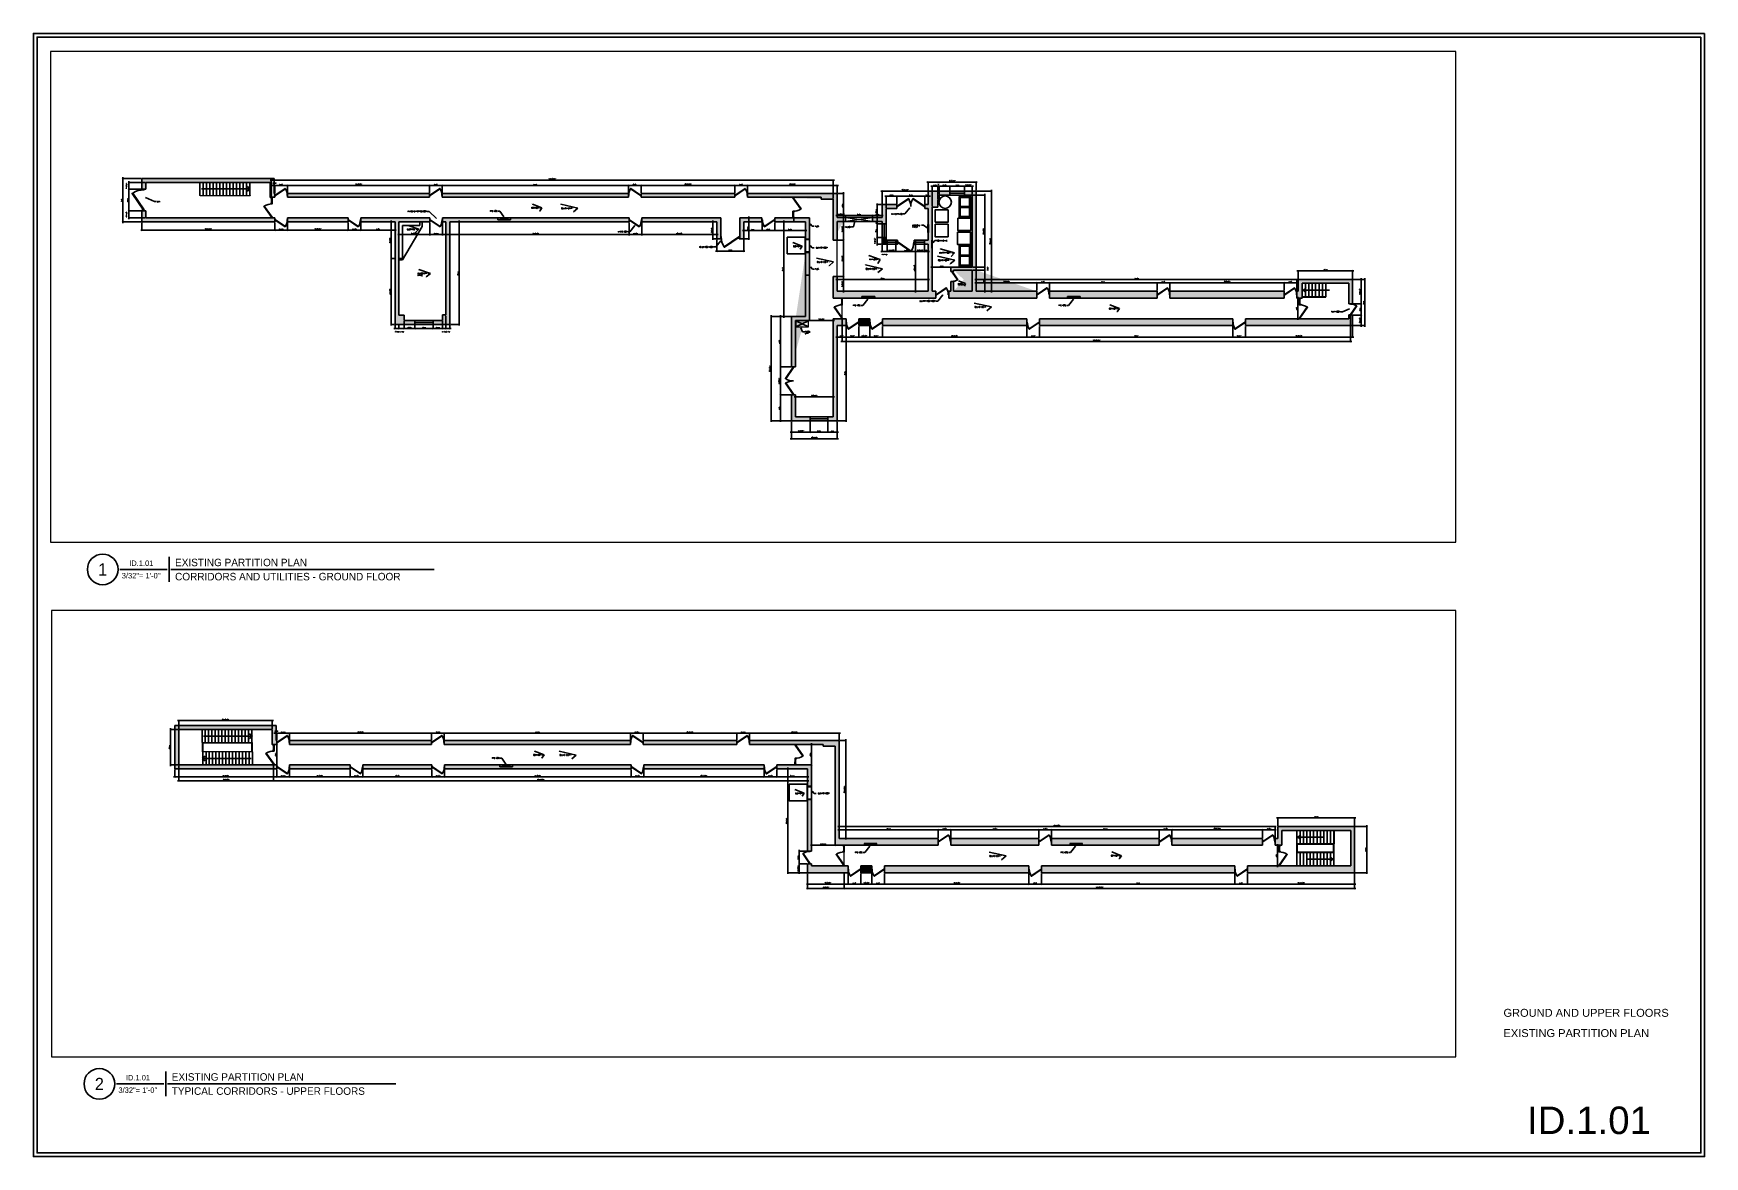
# Paper-space layout 'ID.1.01' of a CAD drawing. Header units: inches. Extents: x 0.8 to 35.8, y 0.2 to 23.8.
# The model-space entities are those that its viewports show. They can reach past a viewport. Long polylines and large blocks are cut down to what shows.
import ezdxf
from ezdxf import colors
from ezdxf.entities.mleader import LeaderData, LeaderLine
from ezdxf.enums import TextEntityAlignment as Align
from ezdxf.math import Vec2, Vec3

# ---------------------------------------------------------------- set-up
doc = ezdxf.new("R2018")
doc.units = ezdxf.units.IN
doc.header["$MEASUREMENT"] = 0
doc.linetypes.add('HIDDEN', pattern=[0.375, 0.25, -0.125])
for name, color, linetype in [('A-WALL', 4, 'Continuous'), ('A-WINDOW', 1, 'Continuous'), ('I-Anno-Code', 2, 'Continuous'), ('MD-FF-HATCH-6', 8, 'Continuous'), ('SM-COM-PLUMBING', 2, 'Continuous'), ('SM-COM-WALL-HATCH', 252, 'Continuous'), ('SM-FF-HATCH', 8, 'Continuous'), ('SM-RCP-LIGHT', 2, 'Continuous'), ('SM-RCP-TEXT', 2, 'Continuous'), ('SM-VIEW-TAG', 5, 'Continuous'), ('titblk', 1, 'Continuous'), ('YP-DOOR', 1, 'Continuous')]:
    doc.layers.add(name, color=color, linetype=linetype)
doc.layers.add('D-D FLOOR', color=2, linetype='Continuous', lineweight=9)
doc.layers.add('I-8-Gray', color=1, linetype='Continuous', lineweight=9)
doc.styles.add('SHT_ARIAL', font='arial.ttf')
doc.styles.add('SM-LEADER-00', font='romans.shx')
doc.styles.add('SMI-24', font='romans.shx', dxfattribs={"height": 2})
doc.styles.add('SMM-VIEW TAG', font='')
doc.styles.add('titblk text', font='arial.ttf', dxfattribs={"height": 0.125})
doc.styles.get('SMM-VIEW TAG').set_extended_font_data('Nexa Book')
doc.dimstyles.new('SMI-24', dxfattribs={"dimscale": 24, "dimtxt": 2, "dimasz": 0.125, "dimexe": 0.078125, "dimexo": 0.078125, "dimgap": 0.0625, "dimtad": 1, "dimdec": 3, "dimrnd": 0.25, "dimzin": 3, "dimdsep": 46, "dimlunit": 4, "dimtxsty": 'SMI-24', "dimblk": 'SMI-thick', "dimcen": 0.09375, "dimclrd": 1, "dimclre": 1, "dimclrt": 2, "dimadec": 0, "dimazin": 0, "dimtfac": 0.09375, "dimtdec": 3, "dimtmove": 2, "dimatfit": 3, "dimfxl": 0.078125, "dimfrac": 2, "dimtolj": 1, "dimtzin": 3, "dimarcsym": 0})

psp = doc.layouts.new('ID.1.01')

# ---------------------------------------------------------------- texts
at = {"layer": 'titblk', "color": 0, "style": 'titblk text'}
for s, p in [('GROUND AND UPPER FLOORS', (31.553, 3.163)), ('EXISTING PARTITION PLAN ', (31.553, 2.738))]:
    psp.add_text(s, height=0.16583, dxfattribs=at).set_placement(p)
at = {"layer": 'titblk', "color": 0, "ltscale": 8, "style": 'SHT_ARIAL'}
psp.add_text('ID.1.01', height=0.5768, dxfattribs=at).set_placement((32.046, 0.706))

msp = doc.modelspace()

# ---------------------------------------------------------------- blocks, each defined once
blk = doc.blocks.new('*U652')
at = {"color": 1, "linetype": 'Continuous'}
for p, q in [((1.711, 0.23), (1.711, -0.291)), ((0.682, -0.031), (1.67, -0.031)), ((1.752, -0.031), (7.265, -0.031))]:
    blk.add_line(p, q, dxfattribs=at)
blk.add_circle((0.321, -0.031), 0.321, dxfattribs=at)
at = {"color": 1, "style": 'SMM-VIEW TAG'}
blk.add_attdef('NO', text='', height=0.257, dxfattribs=at).set_placement((0.321, -0.031), align=Align.MIDDLE)
at = {"color": 1, "linetype": 'Continuous', "style": 'SMM-VIEW TAG'}
for tag, p in [('SHEET', (1.13, 0.099)), ('SCALE', (1.128, -0.16))]:
    blk.add_attdef(tag, text='', height=0.114, dxfattribs=at).set_placement(p, align=Align.MIDDLE)
at = {"color": 1, "style": 'SMM-VIEW TAG'}
blk.add_attdef('TITLE1', text='', height=0.157, dxfattribs=at).set_placement((1.837, -0.011), align=Align.BOTTOM_LEFT)
blk.add_attdef('TITLE2', text='', height=0.157, dxfattribs=at).set_placement((1.837, -0.103), align=Align.TOP_LEFT)
blk = doc.blocks.new('*U653')
at = {"color": 1, "linetype": 'Continuous'}
for p, q in [((1.711, 0.23), (1.711, -0.291)), ((0.682, -0.031), (1.67, -0.031)), ((1.752, -0.031), (6.531, -0.031))]:
    blk.add_line(p, q, dxfattribs=at)
blk.add_circle((0.321, -0.031), 0.321, dxfattribs=at)
at = {"color": 1, "style": 'SMM-VIEW TAG'}
blk.add_attdef('NO', text='', height=0.257, dxfattribs=at).set_placement((0.321, -0.031), align=Align.MIDDLE)
at = {"color": 1, "linetype": 'Continuous', "style": 'SMM-VIEW TAG'}
for tag, p in [('SHEET', (1.13, 0.099)), ('SCALE', (1.128, -0.16))]:
    blk.add_attdef(tag, text='', height=0.114, dxfattribs=at).set_placement(p, align=Align.MIDDLE)
at = {"color": 1, "style": 'SMM-VIEW TAG'}
blk.add_attdef('TITLE1', text='', height=0.157, dxfattribs=at).set_placement((1.837, -0.011), align=Align.BOTTOM_LEFT)
blk.add_attdef('TITLE2', text='', height=0.157, dxfattribs=at).set_placement((1.837, -0.103), align=Align.TOP_LEFT)
blk = doc.blocks.new('*U136')
at = {"layer": 'I-Anno-Code', "lineweight": 30, "flags": 104}
blk.add_attdef('Text', text='', height=2, dxfattribs=at).set_placement((1.6, 1), align=Align.TOP_LEFT)
blk = doc.blocks.new('SMI-thick')
at = {"color": 0, "linetype": 'Continuous'}
blk.add_line((-1.1, 0), (1.1, 0), dxfattribs=at)
at = {"color": 4, "linetype": 'Continuous'}
blk.add_line((0.4, 0.4), (-0.4, -0.4), dxfattribs=at)
blk = doc.blocks.new('*D490')
at = {"layer": 'A-WALL', "color": 1, "lineweight": -2, "transparency": 16777216}
for p, q in [((-2430.2, -756.9), (-2430.2, -787.4)), ((-2142.8, -756.9), (-2142.8, -787.4)), ((-2427.2, -785.6), (-2145.8, -785.6))]:
    blk.add_line(p, q, dxfattribs=at)
at = {"layer": 'Defpoints', "color": 0, "transparency": 16777216}
for p in [(-2430.2, -755), (-2142.8, -755), (-2142.8, -785.6)]:
    blk.add_point(p, dxfattribs=at)
at = {"layer": 'A-WALL', "color": 1, "lineweight": -2, "transparency": 16777216, "xscale": 3, "yscale": 3, "zscale": 3, "rotation": 180}
blk.add_blockref('SMI-thick', (-2430.2, -785.6), dxfattribs=at)
at = {"layer": 'A-WALL', "color": 1, "lineweight": -2, "transparency": 16777216, "xscale": 3, "yscale": 3, "zscale": 3}
blk.add_blockref('SMI-thick', (-2142.8, -785.6), dxfattribs=at)
at = {"layer": 'A-WALL', "color": 2, "transparency": 16777216, "insert": (-2286.5, -782.5), "char_height": 2, "attachment_point": 5, "style": 'SMI-24'}
blk.add_mtext('\\A1;23\'-11 1/4"', dxfattribs=at)
blk = doc.blocks.new('*D491')
at = {"layer": 'A-WALL', "color": 1, "lineweight": -2, "transparency": 16777216}
for p, q in [((-2464.2, -756.9), (-2464.2, -787.4)), ((-2430.2, -756.9), (-2430.2, -787.4)), ((-2461.2, -785.6), (-2433.2, -785.6))]:
    blk.add_line(p, q, dxfattribs=at)
at = {"layer": 'Defpoints', "color": 0, "transparency": 16777216}
for p in [(-2464.2, -755), (-2430.2, -755), (-2430.2, -785.6)]:
    blk.add_point(p, dxfattribs=at)
at = {"layer": 'A-WALL', "color": 1, "lineweight": -2, "transparency": 16777216, "xscale": 3, "yscale": 3, "zscale": 3, "rotation": 180}
blk.add_blockref('SMI-thick', (-2464.2, -785.6), dxfattribs=at)
at = {"layer": 'A-WALL', "color": 1, "lineweight": -2, "transparency": 16777216, "xscale": 3, "yscale": 3, "zscale": 3}
blk.add_blockref('SMI-thick', (-2430.2, -785.6), dxfattribs=at)
at = {"layer": 'A-WALL', "color": 2, "transparency": 16777216, "insert": (-2447.2, -782.9), "char_height": 2, "attachment_point": 5, "style": 'SMI-24'}
blk.add_mtext('\\A1;2\'-10"', dxfattribs=at)
blk = doc.blocks.new('*D492')
at = {"layer": 'A-WALL', "color": 1, "lineweight": -2, "transparency": 16777216}
for p, q in [((-2982.1, -756.9), (-2982.1, -787.4)), ((-2464.2, -756.9), (-2464.2, -787.4)), ((-2979.1, -785.6), (-2467.2, -785.6))]:
    blk.add_line(p, q, dxfattribs=at)
at = {"layer": 'Defpoints', "color": 0, "transparency": 16777216}
for p in [(-2982.1, -755), (-2464.2, -755), (-2464.2, -785.6)]:
    blk.add_point(p, dxfattribs=at)
at = {"layer": 'A-WALL', "color": 1, "lineweight": -2, "transparency": 16777216, "xscale": 3, "yscale": 3, "zscale": 3, "rotation": 180}
blk.add_blockref('SMI-thick', (-2982.1, -785.6), dxfattribs=at)
at = {"layer": 'A-WALL', "color": 1, "lineweight": -2, "transparency": 16777216, "xscale": 3, "yscale": 3, "zscale": 3}
blk.add_blockref('SMI-thick', (-2464.2, -785.6), dxfattribs=at)
at = {"layer": 'A-WALL', "color": 2, "transparency": 16777216, "insert": (-2723.2, -782.9), "char_height": 2, "attachment_point": 5, "style": 'SMI-24'}
blk.add_mtext('\\A1;43\'-2"', dxfattribs=at)
blk = doc.blocks.new('*D493')
at = {"layer": 'A-WALL', "color": 1, "lineweight": -2, "transparency": 16777216}
for p, q in [((-3016.1, -756.9), (-3016.1, -787.4)), ((-2982.1, -756.9), (-2982.1, -787.4)), ((-3013.1, -785.6), (-2985.1, -785.6))]:
    blk.add_line(p, q, dxfattribs=at)
at = {"layer": 'Defpoints', "color": 0, "transparency": 16777216}
for p in [(-3016.1, -755), (-2982.1, -755), (-2982.1, -785.6)]:
    blk.add_point(p, dxfattribs=at)
at = {"layer": 'A-WALL', "color": 1, "lineweight": -2, "transparency": 16777216, "xscale": 3, "yscale": 3, "zscale": 3, "rotation": 180}
blk.add_blockref('SMI-thick', (-3016.1, -785.6), dxfattribs=at)
at = {"layer": 'A-WALL', "color": 1, "lineweight": -2, "transparency": 16777216, "xscale": 3, "yscale": 3, "zscale": 3}
blk.add_blockref('SMI-thick', (-2982.1, -785.6), dxfattribs=at)
at = {"layer": 'A-WALL', "color": 2, "transparency": 16777216, "insert": (-2999.1, -782.9), "char_height": 2, "attachment_point": 5, "style": 'SMI-24'}
blk.add_mtext('\\A1;2\'-10"', dxfattribs=at)
blk = doc.blocks.new('*D494')
at = {"layer": 'A-WALL', "color": 1, "lineweight": -2, "transparency": 16777216}
for p, q in [((-3403.5, -756.9), (-3403.5, -787.4)), ((-3016.1, -756.9), (-3016.1, -787.4)), ((-3400.5, -785.6), (-3019.1, -785.6))]:
    blk.add_line(p, q, dxfattribs=at)
at = {"layer": 'Defpoints', "color": 0, "transparency": 16777216}
for p in [(-3403.5, -755), (-3016.1, -755), (-3016.1, -785.6)]:
    blk.add_point(p, dxfattribs=at)
at = {"layer": 'A-WALL', "color": 1, "lineweight": -2, "transparency": 16777216, "xscale": 3, "yscale": 3, "zscale": 3, "rotation": 180}
blk.add_blockref('SMI-thick', (-3403.5, -785.6), dxfattribs=at)
at = {"layer": 'A-WALL', "color": 1, "lineweight": -2, "transparency": 16777216, "xscale": 3, "yscale": 3, "zscale": 3}
blk.add_blockref('SMI-thick', (-3016.1, -785.6), dxfattribs=at)
at = {"layer": 'A-WALL', "color": 2, "transparency": 16777216, "insert": (-3209.8, -782.5), "char_height": 2, "attachment_point": 5, "style": 'SMI-24'}
blk.add_mtext('\\A1;32\'-3 1/4"', dxfattribs=at)
blk = doc.blocks.new('*D495')
at = {"layer": 'A-WALL', "color": 1, "lineweight": -2, "transparency": 16777216}
for p, q in [((-3437.5, -756.9), (-3437.5, -787.4)), ((-3403.5, -756.9), (-3403.5, -787.4)), ((-3434.5, -785.6), (-3406.5, -785.6))]:
    blk.add_line(p, q, dxfattribs=at)
at = {"layer": 'Defpoints', "color": 0, "transparency": 16777216}
for p in [(-3437.5, -755), (-3403.5, -755), (-3403.5, -785.6)]:
    blk.add_point(p, dxfattribs=at)
at = {"layer": 'A-WALL', "color": 1, "lineweight": -2, "transparency": 16777216, "xscale": 3, "yscale": 3, "zscale": 3, "rotation": 180}
blk.add_blockref('SMI-thick', (-3437.5, -785.6), dxfattribs=at)
at = {"layer": 'A-WALL', "color": 1, "lineweight": -2, "transparency": 16777216, "xscale": 3, "yscale": 3, "zscale": 3}
blk.add_blockref('SMI-thick', (-3403.5, -785.6), dxfattribs=at)
at = {"layer": 'A-WALL', "color": 2, "transparency": 16777216, "insert": (-3420.5, -782.9), "char_height": 2, "attachment_point": 5, "style": 'SMI-24'}
blk.add_mtext('\\A1;2\'-10"', dxfattribs=at)
blk = doc.blocks.new('*D496')
at = {"layer": 'A-WALL', "color": 1, "lineweight": -2, "transparency": 16777216}
for p, q in [((-3501, -756.9), (-3501, -787.4)), ((-3467, -756.9), (-3467, -787.4)), ((-3498, -785.6), (-3470, -785.6))]:
    blk.add_line(p, q, dxfattribs=at)
at = {"layer": 'Defpoints', "color": 0, "transparency": 16777216}
for p in [(-3501, -755), (-3467, -755), (-3467, -785.6)]:
    blk.add_point(p, dxfattribs=at)
at = {"layer": 'A-WALL', "color": 1, "lineweight": -2, "transparency": 16777216, "xscale": 3, "yscale": 3, "zscale": 3, "rotation": 180}
blk.add_blockref('SMI-thick', (-3501, -785.6), dxfattribs=at)
at = {"layer": 'A-WALL', "color": 1, "lineweight": -2, "transparency": 16777216, "xscale": 3, "yscale": 3, "zscale": 3}
blk.add_blockref('SMI-thick', (-3467, -785.6), dxfattribs=at)
at = {"layer": 'A-WALL', "color": 2, "transparency": 16777216, "insert": (-3484, -782.9), "char_height": 2, "attachment_point": 5, "style": 'SMI-24'}
blk.add_mtext('\\A1;2\'-10"', dxfattribs=at)
blk = doc.blocks.new('*D497')
at = {"layer": 'A-WALL', "color": 1, "lineweight": -2, "transparency": 16777216}
for p, q in [((-3467, -756.9), (-3467, -787.4)), ((-3437.5, -756.9), (-3437.5, -787.4)), ((-3464, -785.6), (-3440.5, -785.6))]:
    blk.add_line(p, q, dxfattribs=at)
at = {"layer": 'Defpoints', "color": 0, "transparency": 16777216}
for p in [(-3467, -755), (-3437.5, -755), (-3437.5, -785.6)]:
    blk.add_point(p, dxfattribs=at)
at = {"layer": 'A-WALL', "color": 1, "lineweight": -2, "transparency": 16777216, "xscale": 3, "yscale": 3, "zscale": 3, "rotation": 180}
blk.add_blockref('SMI-thick', (-3467, -785.6), dxfattribs=at)
at = {"layer": 'A-WALL', "color": 1, "lineweight": -2, "transparency": 16777216, "xscale": 3, "yscale": 3, "zscale": 3}
blk.add_blockref('SMI-thick', (-3437.5, -785.6), dxfattribs=at)
at = {"layer": 'A-WALL', "color": 2, "transparency": 16777216, "insert": (-3452.2, -782.5), "char_height": 2, "attachment_point": 5, "style": 'SMI-24'}
blk.add_mtext('\\A1;2\'-5 1/2"', dxfattribs=at)
blk = doc.blocks.new('*D498')
at = {"layer": 'A-WALL', "color": 1, "lineweight": -2, "transparency": 16777216}
for p, q in [((-3525, -756.9), (-3525, -787.4)), ((-3501, -756.9), (-3501, -787.4)), ((-3522, -785.6), (-3504, -785.6))]:
    blk.add_line(p, q, dxfattribs=at)
at = {"layer": 'Defpoints', "color": 0, "transparency": 16777216}
for p in [(-3525, -755), (-3501, -755), (-3501, -785.6)]:
    blk.add_point(p, dxfattribs=at)
at = {"layer": 'A-WALL', "color": 1, "lineweight": -2, "transparency": 16777216, "xscale": 3, "yscale": 3, "zscale": 3, "rotation": 180}
blk.add_blockref('SMI-thick', (-3525, -785.6), dxfattribs=at)
at = {"layer": 'A-WALL', "color": 1, "lineweight": -2, "transparency": 16777216, "xscale": 3, "yscale": 3, "zscale": 3}
blk.add_blockref('SMI-thick', (-3501, -785.6), dxfattribs=at)
at = {"layer": 'A-WALL', "color": 2, "transparency": 16777216, "insert": (-3513, -782.9), "char_height": 2, "attachment_point": 5, "style": 'SMI-24'}
blk.add_mtext('\\A1;2\'-0"', dxfattribs=at)
blk = doc.blocks.new('*D499')
at = {"layer": 'A-WALL', "color": 1, "lineweight": -2, "transparency": 16777216}
for p, q in [((-3511.4, -738.4), (-3511.4, -799.5)), ((-2148.1, -728.4), (-2148.1, -799.5)), ((-3508.4, -797.6), (-2151.1, -797.6))]:
    blk.add_line(p, q, dxfattribs=at)
at = {"layer": 'Defpoints', "color": 0, "transparency": 16777216}
for p in [(-3511.4, -736.5), (-2148.1, -726.5), (-2148.1, -797.6)]:
    blk.add_point(p, dxfattribs=at)
at = {"layer": 'A-WALL', "color": 1, "lineweight": -2, "transparency": 16777216, "xscale": 3, "yscale": 3, "zscale": 3, "rotation": 180}
blk.add_blockref('SMI-thick', (-3511.4, -797.6), dxfattribs=at)
at = {"layer": 'A-WALL', "color": 1, "lineweight": -2, "transparency": 16777216, "xscale": 3, "yscale": 3, "zscale": 3}
blk.add_blockref('SMI-thick', (-2148.1, -797.6), dxfattribs=at)
at = {"layer": 'A-WALL', "color": 2, "transparency": 16777216, "insert": (-2829.7, -794.6), "char_height": 2, "attachment_point": 5, "style": 'SMI-24'}
blk.add_mtext('\\A1;113\'-7 1/4"', dxfattribs=at)
blk = doc.blocks.new('*D500')
at = {"layer": 'A-WALL', "color": 1, "lineweight": -2, "transparency": 16777216}
for p, q in [((-2140.9, -726.5), (-2118, -726.5)), ((-2140.9, -755), (-2118, -755)), ((-2119.8, -729.5), (-2119.8, -752))]:
    blk.add_line(p, q, dxfattribs=at)
at = {"layer": 'Defpoints', "color": 0, "transparency": 16777216}
for p in [(-2142.8, -726.5), (-2142.8, -755), (-2119.8, -755)]:
    blk.add_point(p, dxfattribs=at)
at = {"layer": 'A-WALL', "color": 1, "lineweight": -2, "transparency": 16777216, "xscale": 3, "yscale": 3, "zscale": 3}
for p, rotation in [((-2119.8, -726.5), 90), ((-2119.8, -755), 270)]:
    blk.add_blockref('SMI-thick', p, dxfattribs=dict(at, rotation=rotation))
at = {"layer": 'A-WALL', "color": 2, "transparency": 16777216, "insert": (-2122.9, -740.7), "char_height": 2, "attachment_point": 5, "rotation": 90, "style": 'SMI-24'}
blk.add_mtext('\\A1;2\'-4 1/2"', dxfattribs=at)
blk = doc.blocks.new('*D501')
at = {"layer": 'A-WALL', "color": 1, "lineweight": -2, "transparency": 16777216}
for p, q in [((-2140.9, -696.5), (-2118, -696.5)), ((-2119.8, -699.5), (-2119.8, -723.5)), ((-2140.9, -726.5), (-2118, -726.5))]:
    blk.add_line(p, q, dxfattribs=at)
at = {"layer": 'Defpoints', "color": 0, "transparency": 16777216}
for p in [(-2142.8, -696.5), (-2142.8, -726.5), (-2119.8, -726.5)]:
    blk.add_point(p, dxfattribs=at)
at = {"layer": 'A-WALL', "color": 1, "lineweight": -2, "transparency": 16777216, "xscale": 3, "yscale": 3, "zscale": 3}
for p, rotation in [((-2119.8, -696.5), 90), ((-2119.8, -726.5), 270)]:
    blk.add_blockref('SMI-thick', p, dxfattribs=dict(at, rotation=rotation))
at = {"layer": 'A-WALL', "color": 2, "transparency": 16777216, "insert": (-2122.5, -711.5), "char_height": 2, "attachment_point": 5, "rotation": 90, "style": 'SMI-24'}
blk.add_mtext('\\A1;2\'-6"', dxfattribs=at)
blk = doc.blocks.new('*D502')
at = {"layer": 'A-WALL', "color": 1, "lineweight": -2, "transparency": 16777216}
for p, q in [((-2140.9, -630.9), (-2118, -630.9)), ((-2119.8, -633.9), (-2119.8, -693.5)), ((-2140.9, -696.5), (-2118, -696.5))]:
    blk.add_line(p, q, dxfattribs=at)
at = {"layer": 'Defpoints', "color": 0, "transparency": 16777216}
for p in [(-2142.8, -630.9), (-2142.8, -696.5), (-2119.8, -696.5)]:
    blk.add_point(p, dxfattribs=at)
at = {"layer": 'A-WALL', "color": 1, "lineweight": -2, "transparency": 16777216, "xscale": 3, "yscale": 3, "zscale": 3}
for p, rotation in [((-2119.8, -630.9), 90), ((-2119.8, -696.5), 270)]:
    blk.add_blockref('SMI-thick', p, dxfattribs=dict(at, rotation=rotation))
at = {"layer": 'A-WALL', "color": 2, "transparency": 16777216, "insert": (-2122.9, -663.7), "char_height": 2, "attachment_point": 5, "rotation": 90, "style": 'SMI-24'}
blk.add_mtext('\\A1;5\'-5 1/2"', dxfattribs=at)
blk = doc.blocks.new('*D503')
at = {"layer": 'A-WALL', "color": 1, "lineweight": -2, "transparency": 16777216}
for p, q in [((-2151.5, -630.9), (-2108.4, -630.9)), ((-2110.2, -633.9), (-2110.2, -752)), ((-2146.2, -755), (-2108.4, -755))]:
    blk.add_line(p, q, dxfattribs=at)
at = {"layer": 'Defpoints', "color": 0, "transparency": 16777216}
for p in [(-2153.4, -630.9), (-2148.1, -755), (-2110.2, -755)]:
    blk.add_point(p, dxfattribs=at)
at = {"layer": 'A-WALL', "color": 1, "lineweight": -2, "transparency": 16777216, "xscale": 3, "yscale": 3, "zscale": 3}
for p, rotation in [((-2110.2, -630.9), 90), ((-2110.2, -755), 270)]:
    blk.add_blockref('SMI-thick', p, dxfattribs=dict(at, rotation=rotation))
at = {"layer": 'A-WALL', "color": 2, "transparency": 16777216, "insert": (-2112.9, -693), "char_height": 2, "attachment_point": 5, "rotation": 90, "style": 'SMI-24'}
blk.add_mtext('\\A1;10\'-4"', dxfattribs=at)
blk = doc.blocks.new('*D504')
at = {"layer": 'A-WALL', "color": 1, "lineweight": -2, "transparency": 16777216}
for p, q in [((-2288.9, -629.1), (-2288.9, -606.1)), ((-2145.8, -608), (-2285.9, -608)), ((-2142.8, -629.1), (-2142.8, -606.1))]:
    blk.add_line(p, q, dxfattribs=at)
at = {"layer": 'Defpoints', "color": 0, "transparency": 16777216}
for p in [(-2288.9, -608), (-2288.9, -630.9), (-2142.8, -630.9)]:
    blk.add_point(p, dxfattribs=at)
at = {"layer": 'A-WALL', "color": 1, "lineweight": -2, "transparency": 16777216, "xscale": 3, "yscale": 3, "zscale": 3, "rotation": 180}
blk.add_blockref('SMI-thick', (-2288.9, -608), dxfattribs=at)
at = {"layer": 'A-WALL', "color": 1, "lineweight": -2, "transparency": 16777216, "xscale": 3, "yscale": 3, "zscale": 3}
blk.add_blockref('SMI-thick', (-2142.8, -608), dxfattribs=at)
at = {"layer": 'A-WALL', "color": 2, "transparency": 16777216, "insert": (-2215.9, -605.3), "char_height": 2, "attachment_point": 5, "style": 'SMI-24'}
blk.add_mtext('\\A1;12\'-2"', dxfattribs=at)
blk = doc.blocks.new('*D505')
at = {"layer": 'A-WALL', "color": 1, "lineweight": -2, "transparency": 16777216}
for p, q in [((-2290, -684.5), (-2290, -733.5)), ((-2289.1, -681.5), (-2288.1, -681.5)), ((-2289.1, -736.5), (-2288.1, -736.5))]:
    blk.add_line(p, q, dxfattribs=at)
at = {"layer": 'Defpoints', "color": 0, "transparency": 16777216}
for p in [(-2291, -681.5), (-2291, -736.5), (-2290, -736.5)]:
    blk.add_point(p, dxfattribs=at)
at = {"layer": 'A-WALL', "color": 1, "lineweight": -2, "transparency": 16777216, "xscale": 3, "yscale": 3, "zscale": 3}
for p, rotation in [((-2290, -681.5), 90), ((-2290, -736.5), 270)]:
    blk.add_blockref('SMI-thick', p, dxfattribs=dict(at, rotation=rotation))
at = {"layer": 'A-WALL', "color": 2, "transparency": 16777216, "insert": (-2292.6, -709), "char_height": 2, "attachment_point": 5, "rotation": 90, "style": 'SMI-24'}
blk.add_mtext('\\A1;4\'-7"', dxfattribs=at)
blk = doc.blocks.new('*D506')
at = {"layer": 'A-WALL', "color": 1, "lineweight": -2, "transparency": 16777216}
for p, q in [((-3523.1, -755), (-3499.1, -755)), ((-3501, -758), (-3501, -1007.1)), ((-3523.1, -1010.1), (-3499.1, -1010.1))]:
    blk.add_line(p, q, dxfattribs=at)
at = {"layer": 'Defpoints', "color": 0, "transparency": 16777216}
for p in [(-3525, -755), (-3525, -1010.1), (-3501, -1010.1)]:
    blk.add_point(p, dxfattribs=at)
at = {"layer": 'A-WALL', "color": 1, "lineweight": -2, "transparency": 16777216, "xscale": 3, "yscale": 3, "zscale": 3}
for p, rotation in [((-3501, -755), 90), ((-3501, -1010.1), 270)]:
    blk.add_blockref('SMI-thick', p, dxfattribs=dict(at, rotation=rotation))
at = {"layer": 'A-WALL', "color": 2, "transparency": 16777216, "insert": (-3503.6, -882.5), "char_height": 2, "attachment_point": 5, "rotation": 90, "style": 'SMI-24'}
blk.add_mtext('\\A1;21\'-3"', dxfattribs=at)
blk = doc.blocks.new('*D507')
at = {"layer": 'A-WALL', "color": 1, "lineweight": -2, "transparency": 16777216}
for p, q in [((-3550.1, -1011.9), (-3550.1, -1042.5)), ((-3525, -1011.9), (-3525, -1042.5)), ((-3547.1, -1040.6), (-3528, -1040.6))]:
    blk.add_line(p, q, dxfattribs=at)
at = {"layer": 'Defpoints', "color": 0, "transparency": 16777216}
for p in [(-3550.1, -1010.1), (-3525, -1010.1), (-3525, -1040.6)]:
    blk.add_point(p, dxfattribs=at)
at = {"layer": 'A-WALL', "color": 1, "lineweight": -2, "transparency": 16777216, "xscale": 3, "yscale": 3, "zscale": 3, "rotation": 180}
blk.add_blockref('SMI-thick', (-3550.1, -1040.6), dxfattribs=at)
at = {"layer": 'A-WALL', "color": 1, "lineweight": -2, "transparency": 16777216, "xscale": 3, "yscale": 3, "zscale": 3}
blk.add_blockref('SMI-thick', (-3525, -1040.6), dxfattribs=at)
at = {"layer": 'A-WALL', "color": 2, "transparency": 16777216, "insert": (-3537.5, -1037.9), "char_height": 2, "attachment_point": 5, "style": 'SMI-24'}
blk.add_mtext('\\A1;2\'-1"', dxfattribs=at)
blk = doc.blocks.new('*D508')
at = {"layer": 'A-WALL', "color": 1, "lineweight": -2, "transparency": 16777216}
for p, q in [((-3597.1, -1011.9), (-3597.1, -1042.5)), ((-3550.1, -1011.9), (-3550.1, -1042.5)), ((-3594.1, -1040.6), (-3553.1, -1040.6))]:
    blk.add_line(p, q, dxfattribs=at)
at = {"layer": 'Defpoints', "color": 0, "transparency": 16777216}
for p in [(-3597.1, -1010.1), (-3550.1, -1010.1), (-3550.1, -1040.6)]:
    blk.add_point(p, dxfattribs=at)
at = {"layer": 'A-WALL', "color": 1, "lineweight": -2, "transparency": 16777216, "xscale": 3, "yscale": 3, "zscale": 3, "rotation": 180}
blk.add_blockref('SMI-thick', (-3597.1, -1040.6), dxfattribs=at)
at = {"layer": 'A-WALL', "color": 1, "lineweight": -2, "transparency": 16777216, "xscale": 3, "yscale": 3, "zscale": 3}
blk.add_blockref('SMI-thick', (-3550.1, -1040.6), dxfattribs=at)
at = {"layer": 'A-WALL', "color": 2, "transparency": 16777216, "insert": (-3573.6, -1037.9), "char_height": 2, "attachment_point": 5, "style": 'SMI-24'}
blk.add_mtext('\\A1;3\'-11"', dxfattribs=at)
blk = doc.blocks.new('*D509')
at = {"layer": 'A-WALL', "color": 1, "lineweight": -2, "transparency": 16777216}
for p, q in [((-3647.6, -1011.9), (-3647.6, -1042.5)), ((-3597.1, -1011.9), (-3597.1, -1042.5)), ((-3644.6, -1040.6), (-3600.1, -1040.6))]:
    blk.add_line(p, q, dxfattribs=at)
at = {"layer": 'Defpoints', "color": 0, "transparency": 16777216}
for p in [(-3647.6, -1010.1), (-3597.1, -1010.1), (-3597.1, -1040.6)]:
    blk.add_point(p, dxfattribs=at)
at = {"layer": 'A-WALL', "color": 1, "lineweight": -2, "transparency": 16777216, "xscale": 3, "yscale": 3, "zscale": 3, "rotation": 180}
blk.add_blockref('SMI-thick', (-3647.6, -1040.6), dxfattribs=at)
at = {"layer": 'A-WALL', "color": 1, "lineweight": -2, "transparency": 16777216, "xscale": 3, "yscale": 3, "zscale": 3}
blk.add_blockref('SMI-thick', (-3597.1, -1040.6), dxfattribs=at)
at = {"layer": 'A-WALL', "color": 2, "transparency": 16777216, "insert": (-3622.3, -1037.6), "char_height": 2, "attachment_point": 5, "style": 'SMI-24'}
blk.add_mtext('\\A1;4\'-2 1/2"', dxfattribs=at)
blk = doc.blocks.new('*D510')
at = {"layer": 'A-WALL', "color": 1, "lineweight": -2, "transparency": 16777216}
for p, q in [((-3647.6, -1011.9), (-3647.6, -1060.4)), ((-3525, -1011.9), (-3525, -1060.4)), ((-3644.6, -1058.5), (-3528, -1058.5))]:
    blk.add_line(p, q, dxfattribs=at)
at = {"layer": 'Defpoints', "color": 0, "transparency": 16777216}
for p in [(-3647.6, -1010.1), (-3525, -1010.1), (-3525, -1058.5)]:
    blk.add_point(p, dxfattribs=at)
at = {"layer": 'A-WALL', "color": 1, "lineweight": -2, "transparency": 16777216, "xscale": 3, "yscale": 3, "zscale": 3, "rotation": 180}
blk.add_blockref('SMI-thick', (-3647.6, -1058.5), dxfattribs=at)
at = {"layer": 'A-WALL', "color": 1, "lineweight": -2, "transparency": 16777216, "xscale": 3, "yscale": 3, "zscale": 3}
blk.add_blockref('SMI-thick', (-3525, -1058.5), dxfattribs=at)
at = {"layer": 'A-WALL', "color": 2, "transparency": 16777216, "insert": (-3586.3, -1055.5), "char_height": 2, "attachment_point": 5, "style": 'SMI-24'}
blk.add_mtext('\\A1;10\'-2 1/2"', dxfattribs=at)
blk = doc.blocks.new('*D511')
at = {"layer": 'A-WALL', "color": 1, "lineweight": -2, "transparency": 16777216}
for p, q in [((-3637.1, -945.3), (-3637.1, -944.3)), ((-3634.1, -946.1), (-3538.6, -946.1)), ((-3535.6, -945.3), (-3535.6, -944.3))]:
    blk.add_line(p, q, dxfattribs=at)
at = {"layer": 'Defpoints', "color": 0, "transparency": 16777216}
for p in [(-3637.1, -947.1), (-3535.6, -946.1), (-3535.6, -947.1)]:
    blk.add_point(p, dxfattribs=at)
at = {"layer": 'A-WALL', "color": 1, "lineweight": -2, "transparency": 16777216, "xscale": 3, "yscale": 3, "zscale": 3, "rotation": 180}
blk.add_blockref('SMI-thick', (-3637.1, -946.1), dxfattribs=at)
at = {"layer": 'A-WALL', "color": 1, "lineweight": -2, "transparency": 16777216, "xscale": 3, "yscale": 3, "zscale": 3}
blk.add_blockref('SMI-thick', (-3535.6, -946.1), dxfattribs=at)
at = {"layer": 'A-WALL', "color": 2, "transparency": 16777216, "insert": (-3586.3, -943.1), "char_height": 2, "attachment_point": 5, "style": 'SMI-24'}
blk.add_mtext('\\A1;8\'-5 1/2"', dxfattribs=at)
blk = doc.blocks.new('*D512')
at = {"layer": 'A-WALL', "color": 1, "lineweight": -2, "transparency": 16777216}
for p, q in [((-3649.5, -941), (-3678.9, -941)), ((-3677, -1007.1), (-3677, -944)), ((-3649.5, -1010.1), (-3678.9, -1010.1))]:
    blk.add_line(p, q, dxfattribs=at)
at = {"layer": 'Defpoints', "color": 0, "transparency": 16777216}
for p in [(-3677, -941), (-3647.6, -941), (-3647.6, -1010.1)]:
    blk.add_point(p, dxfattribs=at)
at = {"layer": 'A-WALL', "color": 1, "lineweight": -2, "transparency": 16777216, "xscale": 3, "yscale": 3, "zscale": 3}
for p, rotation in [((-3677, -941), 90), ((-3677, -1010.1), 270)]:
    blk.add_blockref('SMI-thick', p, dxfattribs=dict(at, rotation=rotation))
at = {"layer": 'A-WALL', "color": 2, "transparency": 16777216, "insert": (-3679.7, -975.5), "char_height": 2, "attachment_point": 5, "rotation": 90, "style": 'SMI-24'}
blk.add_mtext('\\A1;5\'-9"', dxfattribs=at)
blk = doc.blocks.new('*D513')
at = {"layer": 'A-WALL', "color": 1, "lineweight": -2, "transparency": 16777216}
for p, q in [((-3649.5, -865.5), (-3678.9, -865.5)), ((-3677, -938), (-3677, -868.5)), ((-3649.5, -941), (-3678.9, -941))]:
    blk.add_line(p, q, dxfattribs=at)
at = {"layer": 'Defpoints', "color": 0, "transparency": 16777216}
for p in [(-3677, -865.5), (-3647.6, -865.5), (-3647.6, -941)]:
    blk.add_point(p, dxfattribs=at)
at = {"layer": 'A-WALL', "color": 1, "lineweight": -2, "transparency": 16777216, "xscale": 3, "yscale": 3, "zscale": 3}
for p, rotation in [((-3677, -865.5), 90), ((-3677, -941), 270)]:
    blk.add_blockref('SMI-thick', p, dxfattribs=dict(at, rotation=rotation))
at = {"layer": 'A-WALL', "color": 2, "transparency": 16777216, "insert": (-3680, -903.2), "char_height": 2, "attachment_point": 5, "rotation": 90, "style": 'SMI-24'}
blk.add_mtext('\\A1;6\'-3 1/2"', dxfattribs=at)
blk = doc.blocks.new('*D514')
at = {"layer": 'A-WALL', "color": 1, "lineweight": -2, "transparency": 16777216}
for p, q in [((-3649.5, -730.4), (-3678.9, -730.4)), ((-3677, -862.5), (-3677, -733.4)), ((-3649.5, -865.5), (-3678.9, -865.5))]:
    blk.add_line(p, q, dxfattribs=at)
at = {"layer": 'Defpoints', "color": 0, "transparency": 16777216}
for p in [(-3677, -730.4), (-3647.6, -730.4), (-3647.6, -865.5)]:
    blk.add_point(p, dxfattribs=at)
at = {"layer": 'A-WALL', "color": 1, "lineweight": -2, "transparency": 16777216, "xscale": 3, "yscale": 3, "zscale": 3}
for p, rotation in [((-3677, -730.4), 90), ((-3677, -865.5), 270)]:
    blk.add_blockref('SMI-thick', p, dxfattribs=dict(at, rotation=rotation))
at = {"layer": 'A-WALL', "color": 2, "transparency": 16777216, "insert": (-3679.7, -797.9), "char_height": 2, "attachment_point": 5, "rotation": 90, "style": 'SMI-24'}
blk.add_mtext('\\A1;11\'-3"', dxfattribs=at)
blk = doc.blocks.new('*D515')
at = {"layer": 'A-WALL', "color": 1, "lineweight": -2, "transparency": 16777216}
for p, q in [((-3649.5, -730.4), (-3703.6, -730.4)), ((-3701.7, -1007.1), (-3701.7, -733.4)), ((-3649.5, -1010.1), (-3703.6, -1010.1))]:
    blk.add_line(p, q, dxfattribs=at)
at = {"layer": 'Defpoints', "color": 0, "transparency": 16777216}
for p in [(-3701.7, -730.4), (-3647.6, -730.4), (-3647.6, -1010.1)]:
    blk.add_point(p, dxfattribs=at)
at = {"layer": 'A-WALL', "color": 1, "lineweight": -2, "transparency": 16777216, "xscale": 3, "yscale": 3, "zscale": 3}
for p, rotation in [((-3701.7, -730.4), 90), ((-3701.7, -1010.1), 270)]:
    blk.add_blockref('SMI-thick', p, dxfattribs=dict(at, rotation=rotation))
at = {"layer": 'A-WALL', "color": 2, "transparency": 16777216, "insert": (-3704.7, -870.2), "char_height": 2, "attachment_point": 5, "rotation": 90, "style": 'SMI-24'}
blk.add_mtext('\\A1;23\'-3 3/4"', dxfattribs=at)
blk = doc.blocks.new('*D516')
at = {"layer": 'A-WALL', "color": 1, "lineweight": -2, "transparency": 16777216}
for p, q in [((-3599, -740.1), (-3599, -739.1)), ((-3596, -740.9), (-3538.6, -740.9)), ((-3535.6, -740.1), (-3535.6, -739.1))]:
    blk.add_line(p, q, dxfattribs=at)
at = {"layer": 'Defpoints', "color": 0, "transparency": 16777216}
for p in [(-3599, -741.9), (-3535.6, -740.9), (-3535.6, -741.9)]:
    blk.add_point(p, dxfattribs=at)
at = {"layer": 'A-WALL', "color": 1, "lineweight": -2, "transparency": 16777216, "xscale": 3, "yscale": 3, "zscale": 3, "rotation": 180}
blk.add_blockref('SMI-thick', (-3599, -740.9), dxfattribs=at)
at = {"layer": 'A-WALL', "color": 1, "lineweight": -2, "transparency": 16777216, "xscale": 3, "yscale": 3, "zscale": 3}
blk.add_blockref('SMI-thick', (-3535.6, -740.9), dxfattribs=at)
at = {"layer": 'A-WALL', "color": 2, "transparency": 16777216, "insert": (-3567.3, -737.9), "char_height": 2, "attachment_point": 5, "style": 'SMI-24'}
blk.add_mtext('\\A1;5\'-3 1/2"', dxfattribs=at)
blk = doc.blocks.new('*D517')
at = {"layer": 'A-WALL', "color": 1, "lineweight": -2, "transparency": 16777216}
for p, q in [((-2326.5, -661.1), (-2326.5, -638.2)), ((-2295.5, -640.1), (-2323.5, -640.1)), ((-2292.5, -661.1), (-2292.5, -638.2))]:
    blk.add_line(p, q, dxfattribs=at)
at = {"layer": 'Defpoints', "color": 0, "transparency": 16777216}
for p in [(-2326.5, -640.1), (-2326.5, -663), (-2292.5, -663)]:
    blk.add_point(p, dxfattribs=at)
at = {"layer": 'A-WALL', "color": 1, "lineweight": -2, "transparency": 16777216, "xscale": 3, "yscale": 3, "zscale": 3, "rotation": 180}
blk.add_blockref('SMI-thick', (-2326.5, -640.1), dxfattribs=at)
at = {"layer": 'A-WALL', "color": 1, "lineweight": -2, "transparency": 16777216, "xscale": 3, "yscale": 3, "zscale": 3}
blk.add_blockref('SMI-thick', (-2292.5, -640.1), dxfattribs=at)
at = {"layer": 'A-WALL', "color": 2, "transparency": 16777216, "insert": (-2309.5, -637.4), "char_height": 2, "attachment_point": 5, "style": 'SMI-24'}
blk.add_mtext('\\A1;2\'-10"', dxfattribs=at)
blk = doc.blocks.new('*D518')
at = {"layer": 'A-WALL', "color": 1, "lineweight": -2, "transparency": 16777216}
for p, q in [((-2632.9, -661.1), (-2632.9, -638.2)), ((-2329.5, -640.1), (-2629.9, -640.1)), ((-2326.5, -661.1), (-2326.5, -638.2))]:
    blk.add_line(p, q, dxfattribs=at)
at = {"layer": 'Defpoints', "color": 0, "transparency": 16777216}
for p in [(-2632.9, -640.1), (-2632.9, -663), (-2326.5, -663)]:
    blk.add_point(p, dxfattribs=at)
at = {"layer": 'A-WALL', "color": 1, "lineweight": -2, "transparency": 16777216, "xscale": 3, "yscale": 3, "zscale": 3, "rotation": 180}
blk.add_blockref('SMI-thick', (-2632.9, -640.1), dxfattribs=at)
at = {"layer": 'A-WALL', "color": 1, "lineweight": -2, "transparency": 16777216, "xscale": 3, "yscale": 3, "zscale": 3}
blk.add_blockref('SMI-thick', (-2326.5, -640.1), dxfattribs=at)
at = {"layer": 'A-WALL', "color": 2, "transparency": 16777216, "insert": (-2479.7, -637), "char_height": 2, "attachment_point": 5, "style": 'SMI-24'}
blk.add_mtext('\\A1;25\'-6 1/2"', dxfattribs=at)
blk = doc.blocks.new('*D519')
at = {"layer": 'A-WALL', "color": 1, "lineweight": -2, "transparency": 16777216}
for p, q in [((-2666.9, -661.1), (-2666.9, -638.2)), ((-2635.9, -640.1), (-2663.9, -640.1)), ((-2632.9, -661.1), (-2632.9, -638.2))]:
    blk.add_line(p, q, dxfattribs=at)
at = {"layer": 'Defpoints', "color": 0, "transparency": 16777216}
for p in [(-2666.9, -640.1), (-2666.9, -663), (-2632.9, -663)]:
    blk.add_point(p, dxfattribs=at)
at = {"layer": 'A-WALL', "color": 1, "lineweight": -2, "transparency": 16777216, "xscale": 3, "yscale": 3, "zscale": 3, "rotation": 180}
blk.add_blockref('SMI-thick', (-2666.9, -640.1), dxfattribs=at)
at = {"layer": 'A-WALL', "color": 1, "lineweight": -2, "transparency": 16777216, "xscale": 3, "yscale": 3, "zscale": 3}
blk.add_blockref('SMI-thick', (-2632.9, -640.1), dxfattribs=at)
at = {"layer": 'A-WALL', "color": 2, "transparency": 16777216, "insert": (-2649.9, -637.4), "char_height": 2, "attachment_point": 5, "style": 'SMI-24'}
blk.add_mtext('\\A1;2\'-10"', dxfattribs=at)
blk = doc.blocks.new('*D520')
at = {"layer": 'A-WALL', "color": 1, "lineweight": -2, "transparency": 16777216}
for p, q in [((-2989.9, -661.1), (-2989.9, -638.2)), ((-2958.9, -640.1), (-2986.9, -640.1)), ((-2955.9, -661.1), (-2955.9, -638.2))]:
    blk.add_line(p, q, dxfattribs=at)
at = {"layer": 'Defpoints', "color": 0, "transparency": 16777216}
for p in [(-2989.9, -640.1), (-2989.9, -663), (-2955.9, -663)]:
    blk.add_point(p, dxfattribs=at)
at = {"layer": 'A-WALL', "color": 1, "lineweight": -2, "transparency": 16777216, "xscale": 3, "yscale": 3, "zscale": 3, "rotation": 180}
blk.add_blockref('SMI-thick', (-2989.9, -640.1), dxfattribs=at)
at = {"layer": 'A-WALL', "color": 1, "lineweight": -2, "transparency": 16777216, "xscale": 3, "yscale": 3, "zscale": 3}
blk.add_blockref('SMI-thick', (-2955.9, -640.1), dxfattribs=at)
at = {"layer": 'A-WALL', "color": 2, "transparency": 16777216, "insert": (-2972.9, -637.4), "char_height": 2, "attachment_point": 5, "style": 'SMI-24'}
blk.add_mtext('\\A1;2\'-10"', dxfattribs=at)
blk = doc.blocks.new('*D521')
at = {"layer": 'A-WALL', "color": 1, "lineweight": -2, "transparency": 16777216}
for p, q in [((-2955.9, -661.1), (-2955.9, -638.2)), ((-2669.9, -640.1), (-2952.9, -640.1)), ((-2666.9, -661.1), (-2666.9, -638.2))]:
    blk.add_line(p, q, dxfattribs=at)
at = {"layer": 'Defpoints', "color": 0, "transparency": 16777216}
for p in [(-2955.9, -640.1), (-2955.9, -663), (-2666.9, -663)]:
    blk.add_point(p, dxfattribs=at)
at = {"layer": 'A-WALL', "color": 1, "lineweight": -2, "transparency": 16777216, "xscale": 3, "yscale": 3, "zscale": 3, "rotation": 180}
blk.add_blockref('SMI-thick', (-2955.9, -640.1), dxfattribs=at)
at = {"layer": 'A-WALL', "color": 1, "lineweight": -2, "transparency": 16777216, "xscale": 3, "yscale": 3, "zscale": 3}
blk.add_blockref('SMI-thick', (-2666.9, -640.1), dxfattribs=at)
at = {"layer": 'A-WALL', "color": 2, "transparency": 16777216, "insert": (-2811.4, -637.4), "char_height": 2, "attachment_point": 5, "style": 'SMI-24'}
blk.add_mtext('\\A1;24\'-1"', dxfattribs=at)
blk = doc.blocks.new('*D522')
at = {"layer": 'A-WALL', "color": 1, "lineweight": -2, "transparency": 16777216}
for p, q in [((-3152.4, -661.1), (-3152.4, -638.2)), ((-2992.9, -640.1), (-3149.4, -640.1)), ((-2989.9, -661.1), (-2989.9, -638.2))]:
    blk.add_line(p, q, dxfattribs=at)
at = {"layer": 'Defpoints', "color": 0, "transparency": 16777216}
for p in [(-3152.4, -640.1), (-3152.4, -663), (-2989.9, -663)]:
    blk.add_point(p, dxfattribs=at)
at = {"layer": 'A-WALL', "color": 1, "lineweight": -2, "transparency": 16777216, "xscale": 3, "yscale": 3, "zscale": 3, "rotation": 180}
blk.add_blockref('SMI-thick', (-3152.4, -640.1), dxfattribs=at)
at = {"layer": 'A-WALL', "color": 1, "lineweight": -2, "transparency": 16777216, "xscale": 3, "yscale": 3, "zscale": 3}
blk.add_blockref('SMI-thick', (-2989.9, -640.1), dxfattribs=at)
at = {"layer": 'A-WALL', "color": 2, "transparency": 16777216, "insert": (-3071.2, -637), "char_height": 2, "attachment_point": 5, "style": 'SMI-24'}
blk.add_mtext('\\A1;13\'-6 1/2"', dxfattribs=at)
blk = doc.blocks.new('*D523')
at = {"layer": 'A-WALL', "color": 1, "lineweight": -2, "transparency": 16777216}
for p, q in [((-3152.4, -638.2), (-3152.4, -629.6)), ((-3149.4, -631.4), (-2295.5, -631.4)), ((-2292.5, -638.2), (-2292.5, -629.6))]:
    blk.add_line(p, q, dxfattribs=at)
at = {"layer": 'Defpoints', "color": 0, "transparency": 16777216}
for p in [(-3152.4, -640.1), (-2292.5, -631.4), (-2292.5, -640.1)]:
    blk.add_point(p, dxfattribs=at)
at = {"layer": 'A-WALL', "color": 1, "lineweight": -2, "transparency": 16777216, "xscale": 3, "yscale": 3, "zscale": 3, "rotation": 180}
blk.add_blockref('SMI-thick', (-3152.4, -631.4), dxfattribs=at)
at = {"layer": 'A-WALL', "color": 1, "lineweight": -2, "transparency": 16777216, "xscale": 3, "yscale": 3, "zscale": 3}
blk.add_blockref('SMI-thick', (-2292.5, -631.4), dxfattribs=at)
at = {"layer": 'A-WALL', "color": 2, "transparency": 16777216, "insert": (-2722.4, -628.7), "char_height": 2, "attachment_point": 5, "style": 'SMI-24'}
blk.add_mtext('\\A1;71\'-8"', dxfattribs=at)
blk = doc.blocks.new('*D524')
at = {"layer": 'A-WALL', "color": 1, "lineweight": -2, "transparency": 16777216}
for p, q in [((-3150.5, -394.4), (-3109.3, -394.4)), ((-3111.2, -397.4), (-3111.2, -660)), ((-3150.5, -663), (-3109.3, -663))]:
    blk.add_line(p, q, dxfattribs=at)
at = {"layer": 'Defpoints', "color": 0, "transparency": 16777216}
for p in [(-3152.4, -394.4), (-3152.4, -663), (-3111.2, -663)]:
    blk.add_point(p, dxfattribs=at)
at = {"layer": 'A-WALL', "color": 1, "lineweight": -2, "transparency": 16777216, "xscale": 3, "yscale": 3, "zscale": 3}
for p, rotation in [((-3111.2, -394.4), 90), ((-3111.2, -663), 270)]:
    blk.add_blockref('SMI-thick', p, dxfattribs=dict(at, rotation=rotation))
at = {"layer": 'A-WALL', "color": 2, "transparency": 16777216, "insert": (-3114.2, -528.7), "char_height": 2, "attachment_point": 5, "rotation": 90, "style": 'SMI-24'}
blk.add_mtext('\\A1;22\'-4 1/2"', dxfattribs=at)
blk = doc.blocks.new('*D525')
at = {"layer": 'A-WALL', "color": 1, "lineweight": -2, "transparency": 16777216}
for p, q in [((-3161.1, -606), (-3127.5, -606)), ((-3129.4, -609), (-3129.4, -660)), ((-3150.5, -663), (-3127.5, -663))]:
    blk.add_line(p, q, dxfattribs=at)
at = {"layer": 'Defpoints', "color": 0, "transparency": 16777216}
for p in [(-3162.9, -606), (-3152.4, -663), (-3129.4, -663)]:
    blk.add_point(p, dxfattribs=at)
at = {"layer": 'A-WALL', "color": 1, "lineweight": -2, "transparency": 16777216, "xscale": 3, "yscale": 3, "zscale": 3}
for p, rotation in [((-3129.4, -606), 90), ((-3129.4, -663), 270)]:
    blk.add_blockref('SMI-thick', p, dxfattribs=dict(at, rotation=rotation))
at = {"layer": 'A-WALL', "color": 2, "transparency": 16777216, "insert": (-3132.1, -634.5), "char_height": 2, "attachment_point": 5, "rotation": 90, "style": 'SMI-24'}
blk.add_mtext('\\A1;4\'-9"', dxfattribs=at)
blk = doc.blocks.new('*D526')
at = {"layer": 'A-WALL', "color": 1, "lineweight": -2, "transparency": 16777216}
for p, q in [((-3161.1, -405), (-3127.5, -405)), ((-3129.4, -408), (-3129.4, -595.5)), ((-3161.1, -598.5), (-3127.5, -598.5))]:
    blk.add_line(p, q, dxfattribs=at)
at = {"layer": 'Defpoints', "color": 0, "transparency": 16777216}
for p in [(-3162.9, -405), (-3162.9, -598.5), (-3129.4, -598.5)]:
    blk.add_point(p, dxfattribs=at)
at = {"layer": 'A-WALL', "color": 1, "lineweight": -2, "transparency": 16777216, "xscale": 3, "yscale": 3, "zscale": 3}
for p, rotation in [((-3129.4, -405), 90), ((-3129.4, -598.5), 270)]:
    blk.add_blockref('SMI-thick', p, dxfattribs=dict(at, rotation=rotation))
at = {"layer": 'A-WALL', "color": 2, "transparency": 16777216, "insert": (-3132.4, -501.7), "char_height": 2, "attachment_point": 5, "rotation": 90, "style": 'SMI-24'}
blk.add_mtext('\\A1;16\'-1 1/2"', dxfattribs=at)
blk = doc.blocks.new('*D527')
at = {"layer": 'A-WALL', "color": 1, "lineweight": -2, "transparency": 16777216}
for p, q in [((-3161.1, -598.5), (-3127.5, -598.5)), ((-3150.5, -606), (-3127.5, -606)), ((-3129.4, -595.5), (-3129.4, -592.5)), ((-3129.4, -598.5), (-3129.4, -606)), ((-3129.4, -609), (-3129.4, -612))]:
    blk.add_line(p, q, dxfattribs=at)
at = {"layer": 'Defpoints', "color": 0, "transparency": 16777216}
for p in [(-3162.9, -598.5), (-3152.4, -606), (-3129.4, -606)]:
    blk.add_point(p, dxfattribs=at)
at = {"layer": 'A-WALL', "color": 1, "lineweight": -2, "transparency": 16777216, "xscale": 3, "yscale": 3, "zscale": 3}
for p, rotation in [((-3129.4, -598.5), 270), ((-3129.4, -606), 90)]:
    blk.add_blockref('SMI-thick', p, dxfattribs=dict(at, rotation=rotation))
at = {"layer": 'A-WALL', "color": 2, "transparency": 16777216, "insert": (-3120.7, -602.2), "char_height": 2, "attachment_point": 5, "rotation": 90, "style": 'SMI-24'}
blk.add_mtext('\\A1;7 1/2"', dxfattribs=at)
blk = doc.blocks.new('*D528')
at = {"layer": 'A-WALL', "color": 1, "lineweight": -2, "transparency": 16777216}
for p, q in [((-2430.2, -1796.9), (-2430.2, -1827.4)), ((-2427.2, -1825.6), (-2145.8, -1825.6)), ((-2142.8, -1796.9), (-2142.8, -1827.4))]:
    blk.add_line(p, q, dxfattribs=at)
at = {"layer": 'Defpoints', "color": 0, "transparency": 16777216}
for p in [(-2430.2, -1795), (-2142.8, -1795), (-2142.8, -1825.6)]:
    blk.add_point(p, dxfattribs=at)
at = {"layer": 'A-WALL', "color": 1, "lineweight": -2, "transparency": 16777216, "xscale": 3, "yscale": 3, "zscale": 3, "rotation": 180}
blk.add_blockref('SMI-thick', (-2430.2, -1825.6), dxfattribs=at)
at = {"layer": 'A-WALL', "color": 1, "lineweight": -2, "transparency": 16777216, "xscale": 3, "yscale": 3, "zscale": 3}
blk.add_blockref('SMI-thick', (-2142.8, -1825.6), dxfattribs=at)
at = {"layer": 'A-WALL', "color": 2, "transparency": 16777216, "insert": (-2286.5, -1822.5), "char_height": 2, "attachment_point": 5, "style": 'SMI-24'}
blk.add_mtext('\\A1;23\'-11 1/4"', dxfattribs=at)
blk = doc.blocks.new('*D529')
at = {"layer": 'A-WALL', "color": 1, "lineweight": -2, "transparency": 16777216}
for p, q in [((-2464.2, -1796.9), (-2464.2, -1827.4)), ((-2461.2, -1825.6), (-2433.2, -1825.6)), ((-2430.2, -1796.9), (-2430.2, -1827.4))]:
    blk.add_line(p, q, dxfattribs=at)
at = {"layer": 'Defpoints', "color": 0, "transparency": 16777216}
for p in [(-2464.2, -1795), (-2430.2, -1795), (-2430.2, -1825.6)]:
    blk.add_point(p, dxfattribs=at)
at = {"layer": 'A-WALL', "color": 1, "lineweight": -2, "transparency": 16777216, "xscale": 3, "yscale": 3, "zscale": 3, "rotation": 180}
blk.add_blockref('SMI-thick', (-2464.2, -1825.6), dxfattribs=at)
at = {"layer": 'A-WALL', "color": 1, "lineweight": -2, "transparency": 16777216, "xscale": 3, "yscale": 3, "zscale": 3}
blk.add_blockref('SMI-thick', (-2430.2, -1825.6), dxfattribs=at)
at = {"layer": 'A-WALL', "color": 2, "transparency": 16777216, "insert": (-2447.2, -1822.9), "char_height": 2, "attachment_point": 5, "style": 'SMI-24'}
blk.add_mtext('\\A1;2\'-10"', dxfattribs=at)
blk = doc.blocks.new('*D530')
at = {"layer": 'A-WALL', "color": 1, "lineweight": -2, "transparency": 16777216}
for p, q in [((-2982.1, -1796.9), (-2982.1, -1827.4)), ((-2979.1, -1825.6), (-2467.2, -1825.6)), ((-2464.2, -1796.9), (-2464.2, -1827.4))]:
    blk.add_line(p, q, dxfattribs=at)
at = {"layer": 'Defpoints', "color": 0, "transparency": 16777216}
for p in [(-2982.1, -1795), (-2464.2, -1795), (-2464.2, -1825.6)]:
    blk.add_point(p, dxfattribs=at)
at = {"layer": 'A-WALL', "color": 1, "lineweight": -2, "transparency": 16777216, "xscale": 3, "yscale": 3, "zscale": 3, "rotation": 180}
blk.add_blockref('SMI-thick', (-2982.1, -1825.6), dxfattribs=at)
at = {"layer": 'A-WALL', "color": 1, "lineweight": -2, "transparency": 16777216, "xscale": 3, "yscale": 3, "zscale": 3}
blk.add_blockref('SMI-thick', (-2464.2, -1825.6), dxfattribs=at)
at = {"layer": 'A-WALL', "color": 2, "transparency": 16777216, "insert": (-2723.2, -1822.9), "char_height": 2, "attachment_point": 5, "style": 'SMI-24'}
blk.add_mtext('\\A1;43\'-2"', dxfattribs=at)
blk = doc.blocks.new('*D532')
at = {"layer": 'A-WALL', "color": 1, "lineweight": -2, "transparency": 16777216}
for p, q in [((-3016.1, -1796.9), (-3016.1, -1827.4)), ((-3013.1, -1825.6), (-2985.1, -1825.6)), ((-2982.1, -1796.9), (-2982.1, -1827.4))]:
    blk.add_line(p, q, dxfattribs=at)
at = {"layer": 'Defpoints', "color": 0, "transparency": 16777216}
for p in [(-3016.1, -1795), (-2982.1, -1795), (-2982.1, -1825.6)]:
    blk.add_point(p, dxfattribs=at)
at = {"layer": 'A-WALL', "color": 1, "lineweight": -2, "transparency": 16777216, "xscale": 3, "yscale": 3, "zscale": 3, "rotation": 180}
blk.add_blockref('SMI-thick', (-3016.1, -1825.6), dxfattribs=at)
at = {"layer": 'A-WALL', "color": 1, "lineweight": -2, "transparency": 16777216, "xscale": 3, "yscale": 3, "zscale": 3}
blk.add_blockref('SMI-thick', (-2982.1, -1825.6), dxfattribs=at)
at = {"layer": 'A-WALL', "color": 2, "transparency": 16777216, "insert": (-2999.1, -1822.9), "char_height": 2, "attachment_point": 5, "style": 'SMI-24'}
blk.add_mtext('\\A1;2\'-10"', dxfattribs=at)
blk = doc.blocks.new('*D533')
at = {"layer": 'A-WALL', "color": 1, "lineweight": -2, "transparency": 16777216}
for p, q in [((-3403.5, -1796.9), (-3403.5, -1827.4)), ((-3400.5, -1825.6), (-3019.1, -1825.6)), ((-3016.1, -1796.9), (-3016.1, -1827.4))]:
    blk.add_line(p, q, dxfattribs=at)
at = {"layer": 'Defpoints', "color": 0, "transparency": 16777216}
for p in [(-3403.5, -1795), (-3016.1, -1795), (-3016.1, -1825.6)]:
    blk.add_point(p, dxfattribs=at)
at = {"layer": 'A-WALL', "color": 1, "lineweight": -2, "transparency": 16777216, "xscale": 3, "yscale": 3, "zscale": 3, "rotation": 180}
blk.add_blockref('SMI-thick', (-3403.5, -1825.6), dxfattribs=at)
at = {"layer": 'A-WALL', "color": 1, "lineweight": -2, "transparency": 16777216, "xscale": 3, "yscale": 3, "zscale": 3}
blk.add_blockref('SMI-thick', (-3016.1, -1825.6), dxfattribs=at)
at = {"layer": 'A-WALL', "color": 2, "transparency": 16777216, "insert": (-3209.8, -1822.5), "char_height": 2, "attachment_point": 5, "style": 'SMI-24'}
blk.add_mtext('\\A1;32\'-3 1/4"', dxfattribs=at)
blk = doc.blocks.new('*D534')
at = {"layer": 'A-WALL', "color": 1, "lineweight": -2, "transparency": 16777216}
for p, q in [((-3437.5, -1796.9), (-3437.5, -1827.4)), ((-3434.5, -1825.6), (-3406.5, -1825.6)), ((-3403.5, -1796.9), (-3403.5, -1827.4))]:
    blk.add_line(p, q, dxfattribs=at)
at = {"layer": 'Defpoints', "color": 0, "transparency": 16777216}
for p in [(-3437.5, -1795), (-3403.5, -1795), (-3403.5, -1825.6)]:
    blk.add_point(p, dxfattribs=at)
at = {"layer": 'A-WALL', "color": 1, "lineweight": -2, "transparency": 16777216, "xscale": 3, "yscale": 3, "zscale": 3, "rotation": 180}
blk.add_blockref('SMI-thick', (-3437.5, -1825.6), dxfattribs=at)
at = {"layer": 'A-WALL', "color": 1, "lineweight": -2, "transparency": 16777216, "xscale": 3, "yscale": 3, "zscale": 3}
blk.add_blockref('SMI-thick', (-3403.5, -1825.6), dxfattribs=at)
at = {"layer": 'A-WALL', "color": 2, "transparency": 16777216, "insert": (-3420.5, -1822.9), "char_height": 2, "attachment_point": 5, "style": 'SMI-24'}
blk.add_mtext('\\A1;2\'-10"', dxfattribs=at)
blk = doc.blocks.new('*D535')
at = {"layer": 'A-WALL', "color": 1, "lineweight": -2, "transparency": 16777216}
for p, q in [((-3501, -1796.9), (-3501, -1827.4)), ((-3498, -1825.6), (-3470, -1825.6)), ((-3467, -1796.9), (-3467, -1827.4))]:
    blk.add_line(p, q, dxfattribs=at)
at = {"layer": 'Defpoints', "color": 0, "transparency": 16777216}
for p in [(-3501, -1795), (-3467, -1795), (-3467, -1825.6)]:
    blk.add_point(p, dxfattribs=at)
at = {"layer": 'A-WALL', "color": 1, "lineweight": -2, "transparency": 16777216, "xscale": 3, "yscale": 3, "zscale": 3, "rotation": 180}
blk.add_blockref('SMI-thick', (-3501, -1825.6), dxfattribs=at)
at = {"layer": 'A-WALL', "color": 1, "lineweight": -2, "transparency": 16777216, "xscale": 3, "yscale": 3, "zscale": 3}
blk.add_blockref('SMI-thick', (-3467, -1825.6), dxfattribs=at)
at = {"layer": 'A-WALL', "color": 2, "transparency": 16777216, "insert": (-3484, -1822.9), "char_height": 2, "attachment_point": 5, "style": 'SMI-24'}
blk.add_mtext('\\A1;2\'-10"', dxfattribs=at)
blk = doc.blocks.new('*D536')
at = {"layer": 'A-WALL', "color": 1, "lineweight": -2, "transparency": 16777216}
for p, q in [((-3467, -1796.9), (-3467, -1827.4)), ((-3464, -1825.6), (-3440.5, -1825.6)), ((-3437.5, -1796.9), (-3437.5, -1827.4))]:
    blk.add_line(p, q, dxfattribs=at)
at = {"layer": 'Defpoints', "color": 0, "transparency": 16777216}
for p in [(-3467, -1795), (-3437.5, -1795), (-3437.5, -1825.6)]:
    blk.add_point(p, dxfattribs=at)
at = {"layer": 'A-WALL', "color": 1, "lineweight": -2, "transparency": 16777216, "xscale": 3, "yscale": 3, "zscale": 3, "rotation": 180}
blk.add_blockref('SMI-thick', (-3467, -1825.6), dxfattribs=at)
at = {"layer": 'A-WALL', "color": 1, "lineweight": -2, "transparency": 16777216, "xscale": 3, "yscale": 3, "zscale": 3}
blk.add_blockref('SMI-thick', (-3437.5, -1825.6), dxfattribs=at)
at = {"layer": 'A-WALL', "color": 2, "transparency": 16777216, "insert": (-3452.2, -1822.5), "char_height": 2, "attachment_point": 5, "style": 'SMI-24'}
blk.add_mtext('\\A1;2\'-5 1/2"', dxfattribs=at)
blk = doc.blocks.new('*D537')
at = {"layer": 'A-WALL', "color": 1, "lineweight": -2, "transparency": 16777216}
for p, q in [((-3609.6, -1796.9), (-3609.6, -1827.4)), ((-3606.6, -1825.6), (-3504, -1825.6)), ((-3501, -1796.9), (-3501, -1827.4))]:
    blk.add_line(p, q, dxfattribs=at)
at = {"layer": 'Defpoints', "color": 0, "transparency": 16777216}
for p in [(-3609.6, -1795), (-3501, -1795), (-3501, -1825.6)]:
    blk.add_point(p, dxfattribs=at)
at = {"layer": 'A-WALL', "color": 1, "lineweight": -2, "transparency": 16777216, "xscale": 3, "yscale": 3, "zscale": 3, "rotation": 180}
blk.add_blockref('SMI-thick', (-3609.6, -1825.6), dxfattribs=at)
at = {"layer": 'A-WALL', "color": 1, "lineweight": -2, "transparency": 16777216, "xscale": 3, "yscale": 3, "zscale": 3}
blk.add_blockref('SMI-thick', (-3501, -1825.6), dxfattribs=at)
at = {"layer": 'A-WALL', "color": 2, "transparency": 16777216, "insert": (-3555.3, -1822.5), "char_height": 2, "attachment_point": 5, "style": 'SMI-24'}
blk.add_mtext('\\A1;9\'-0 3/4"', dxfattribs=at)
blk = doc.blocks.new('*D538')
at = {"layer": 'A-WALL', "color": 1, "lineweight": -2, "transparency": 16777216}
for p, q in [((-3511.4, -1796.9), (-3511.4, -1839.5)), ((-2142.8, -1796.9), (-2142.8, -1839.5)), ((-3508.4, -1837.6), (-2145.8, -1837.6))]:
    blk.add_line(p, q, dxfattribs=at)
at = {"layer": 'Defpoints', "color": 0, "transparency": 16777216}
for p in [(-3511.4, -1795), (-2142.8, -1795), (-2142.8, -1837.6)]:
    blk.add_point(p, dxfattribs=at)
at = {"layer": 'A-WALL', "color": 1, "lineweight": -2, "transparency": 16777216, "xscale": 3, "yscale": 3, "zscale": 3, "rotation": 180}
blk.add_blockref('SMI-thick', (-3511.4, -1837.6), dxfattribs=at)
at = {"layer": 'A-WALL', "color": 1, "lineweight": -2, "transparency": 16777216, "xscale": 3, "yscale": 3, "zscale": 3}
blk.add_blockref('SMI-thick', (-2142.8, -1837.6), dxfattribs=at)
at = {"layer": 'A-WALL', "color": 2, "transparency": 16777216, "insert": (-2827.1, -1834.6), "char_height": 2, "attachment_point": 5, "style": 'SMI-24'}
blk.add_mtext('\\A1;114\'-0 1/2"', dxfattribs=at)
blk = doc.blocks.new('*D539')
at = {"layer": 'A-WALL', "color": 1, "lineweight": -2, "transparency": 16777216}
for p, q in [((-2151.5, -1670.9), (-2108.4, -1670.9)), ((-2110.2, -1673.9), (-2110.2, -1792)), ((-2146.2, -1795), (-2108.4, -1795))]:
    blk.add_line(p, q, dxfattribs=at)
at = {"layer": 'Defpoints', "color": 0, "transparency": 16777216}
for p in [(-2153.4, -1670.9), (-2148.1, -1795), (-2110.2, -1795)]:
    blk.add_point(p, dxfattribs=at)
at = {"layer": 'A-WALL', "color": 1, "lineweight": -2, "transparency": 16777216, "xscale": 3, "yscale": 3, "zscale": 3}
for p, rotation in [((-2110.2, -1670.9), 90), ((-2110.2, -1795), 270)]:
    blk.add_blockref('SMI-thick', p, dxfattribs=dict(at, rotation=rotation))
at = {"layer": 'A-WALL', "color": 2, "transparency": 16777216, "insert": (-2112.9, -1733), "char_height": 2, "attachment_point": 5, "rotation": 90, "style": 'SMI-24'}
blk.add_mtext('\\A1;10\'-4"', dxfattribs=at)
blk = doc.blocks.new('*D540')
at = {"layer": 'A-WALL', "color": 1, "lineweight": -2, "transparency": 16777216}
for p, q in [((-2348.9, -1669.1), (-2348.9, -1646.1)), ((-2145.8, -1648), (-2345.9, -1648)), ((-2142.8, -1669.1), (-2142.8, -1646.1))]:
    blk.add_line(p, q, dxfattribs=at)
at = {"layer": 'Defpoints', "color": 0, "transparency": 16777216}
for p in [(-2348.9, -1648), (-2348.9, -1670.9), (-2142.8, -1670.9)]:
    blk.add_point(p, dxfattribs=at)
at = {"layer": 'A-WALL', "color": 1, "lineweight": -2, "transparency": 16777216, "xscale": 3, "yscale": 3, "zscale": 3, "rotation": 180}
blk.add_blockref('SMI-thick', (-2348.9, -1648), dxfattribs=at)
at = {"layer": 'A-WALL', "color": 1, "lineweight": -2, "transparency": 16777216, "xscale": 3, "yscale": 3, "zscale": 3}
blk.add_blockref('SMI-thick', (-2142.8, -1648), dxfattribs=at)
at = {"layer": 'A-WALL', "color": 2, "transparency": 16777216, "insert": (-2245.9, -1645.3), "char_height": 2, "attachment_point": 5, "style": 'SMI-24'}
blk.add_mtext('\\A1;17\'-2"', dxfattribs=at)
blk = doc.blocks.new('*D531')
at = {"layer": 'A-WALL', "color": 1, "lineweight": -2, "transparency": 16777216}
for p, q in [((-2350, -1724.5), (-2350, -1773.5)), ((-2349.1, -1721.5), (-2348.1, -1721.5)), ((-2349.1, -1776.5), (-2348.1, -1776.5))]:
    blk.add_line(p, q, dxfattribs=at)
at = {"layer": 'Defpoints', "color": 0, "transparency": 16777216}
for p in [(-2351, -1721.5), (-2351, -1776.5), (-2350, -1776.5)]:
    blk.add_point(p, dxfattribs=at)
at = {"layer": 'A-WALL', "color": 1, "lineweight": -2, "transparency": 16777216, "xscale": 3, "yscale": 3, "zscale": 3}
for p, rotation in [((-2350, -1721.5), 90), ((-2350, -1776.5), 270)]:
    blk.add_blockref('SMI-thick', p, dxfattribs=dict(at, rotation=rotation))
at = {"layer": 'A-WALL', "color": 2, "transparency": 16777216, "insert": (-2352.6, -1749), "char_height": 2, "attachment_point": 5, "rotation": 90, "style": 'SMI-24'}
blk.add_mtext('\\A1;4\'-7"', dxfattribs=at)
blk = doc.blocks.new('*D541')
at = {"layer": 'A-WALL', "color": 1, "lineweight": -2, "transparency": 16777216}
for p, q in [((-2390.2, -1701.1), (-2390.2, -1678.2)), ((-2359.2, -1680), (-2387.2, -1680)), ((-2356.2, -1701.1), (-2356.2, -1678.2))]:
    blk.add_line(p, q, dxfattribs=at)
at = {"layer": 'Defpoints', "color": 0, "transparency": 16777216}
for p in [(-2390.2, -1680), (-2390.2, -1703), (-2356.2, -1703)]:
    blk.add_point(p, dxfattribs=at)
at = {"layer": 'A-WALL', "color": 1, "lineweight": -2, "transparency": 16777216, "xscale": 3, "yscale": 3, "zscale": 3, "rotation": 180}
blk.add_blockref('SMI-thick', (-2390.2, -1680), dxfattribs=at)
at = {"layer": 'A-WALL', "color": 1, "lineweight": -2, "transparency": 16777216, "xscale": 3, "yscale": 3, "zscale": 3}
blk.add_blockref('SMI-thick', (-2356.2, -1680), dxfattribs=at)
at = {"layer": 'A-WALL', "color": 2, "transparency": 16777216, "insert": (-2373.2, -1677.4), "char_height": 2, "attachment_point": 5, "style": 'SMI-24'}
blk.add_mtext('\\A1;2\'-10"', dxfattribs=at)
blk = doc.blocks.new('*D542')
at = {"layer": 'A-WALL', "color": 1, "lineweight": -2, "transparency": 16777216}
for p, q in [((-2632.9, -1701.1), (-2632.9, -1678.2)), ((-2393.2, -1680), (-2629.9, -1680)), ((-2390.2, -1701.1), (-2390.2, -1678.2))]:
    blk.add_line(p, q, dxfattribs=at)
at = {"layer": 'Defpoints', "color": 0, "transparency": 16777216}
for p in [(-2632.9, -1680), (-2632.9, -1703), (-2390.2, -1703)]:
    blk.add_point(p, dxfattribs=at)
at = {"layer": 'A-WALL', "color": 1, "lineweight": -2, "transparency": 16777216, "xscale": 3, "yscale": 3, "zscale": 3, "rotation": 180}
blk.add_blockref('SMI-thick', (-2632.9, -1680), dxfattribs=at)
at = {"layer": 'A-WALL', "color": 1, "lineweight": -2, "transparency": 16777216, "xscale": 3, "yscale": 3, "zscale": 3}
blk.add_blockref('SMI-thick', (-2390.2, -1680), dxfattribs=at)
at = {"layer": 'A-WALL', "color": 2, "transparency": 16777216, "insert": (-2511.6, -1677), "char_height": 2, "attachment_point": 5, "style": 'SMI-24'}
blk.add_mtext('\\A1;20\'-2 3/4"', dxfattribs=at)
blk = doc.blocks.new('*D543')
at = {"layer": 'A-WALL', "color": 1, "lineweight": -2, "transparency": 16777216}
for p, q in [((-2666.9, -1701.1), (-2666.9, -1678.2)), ((-2635.9, -1680), (-2663.9, -1680)), ((-2632.9, -1701.1), (-2632.9, -1678.2))]:
    blk.add_line(p, q, dxfattribs=at)
at = {"layer": 'Defpoints', "color": 0, "transparency": 16777216}
for p in [(-2666.9, -1680), (-2666.9, -1703), (-2632.9, -1703)]:
    blk.add_point(p, dxfattribs=at)
at = {"layer": 'A-WALL', "color": 1, "lineweight": -2, "transparency": 16777216, "xscale": 3, "yscale": 3, "zscale": 3, "rotation": 180}
blk.add_blockref('SMI-thick', (-2666.9, -1680), dxfattribs=at)
at = {"layer": 'A-WALL', "color": 1, "lineweight": -2, "transparency": 16777216, "xscale": 3, "yscale": 3, "zscale": 3}
blk.add_blockref('SMI-thick', (-2632.9, -1680), dxfattribs=at)
at = {"layer": 'A-WALL', "color": 2, "transparency": 16777216, "insert": (-2649.9, -1677.4), "char_height": 2, "attachment_point": 5, "style": 'SMI-24'}
blk.add_mtext('\\A1;2\'-10"', dxfattribs=at)
blk = doc.blocks.new('*D544')
at = {"layer": 'A-WALL', "color": 1, "lineweight": -2, "transparency": 16777216}
for p, q in [((-2989.9, -1701.1), (-2989.9, -1678.2)), ((-2958.9, -1680), (-2986.9, -1680)), ((-2955.9, -1701.1), (-2955.9, -1678.2))]:
    blk.add_line(p, q, dxfattribs=at)
at = {"layer": 'Defpoints', "color": 0, "transparency": 16777216}
for p in [(-2989.9, -1680), (-2989.9, -1703), (-2955.9, -1703)]:
    blk.add_point(p, dxfattribs=at)
at = {"layer": 'A-WALL', "color": 1, "lineweight": -2, "transparency": 16777216, "xscale": 3, "yscale": 3, "zscale": 3, "rotation": 180}
blk.add_blockref('SMI-thick', (-2989.9, -1680), dxfattribs=at)
at = {"layer": 'A-WALL', "color": 1, "lineweight": -2, "transparency": 16777216, "xscale": 3, "yscale": 3, "zscale": 3}
blk.add_blockref('SMI-thick', (-2955.9, -1680), dxfattribs=at)
at = {"layer": 'A-WALL', "color": 2, "transparency": 16777216, "insert": (-2972.9, -1677.4), "char_height": 2, "attachment_point": 5, "style": 'SMI-24'}
blk.add_mtext('\\A1;2\'-10"', dxfattribs=at)
blk = doc.blocks.new('*D545')
at = {"layer": 'A-WALL', "color": 1, "lineweight": -2, "transparency": 16777216}
for p, q in [((-2955.9, -1701.1), (-2955.9, -1678.2)), ((-2669.9, -1680), (-2952.9, -1680)), ((-2666.9, -1701.1), (-2666.9, -1678.2))]:
    blk.add_line(p, q, dxfattribs=at)
at = {"layer": 'Defpoints', "color": 0, "transparency": 16777216}
for p in [(-2955.9, -1680), (-2955.9, -1703), (-2666.9, -1703)]:
    blk.add_point(p, dxfattribs=at)
at = {"layer": 'A-WALL', "color": 1, "lineweight": -2, "transparency": 16777216, "xscale": 3, "yscale": 3, "zscale": 3, "rotation": 180}
blk.add_blockref('SMI-thick', (-2955.9, -1680), dxfattribs=at)
at = {"layer": 'A-WALL', "color": 1, "lineweight": -2, "transparency": 16777216, "xscale": 3, "yscale": 3, "zscale": 3}
blk.add_blockref('SMI-thick', (-2666.9, -1680), dxfattribs=at)
at = {"layer": 'A-WALL', "color": 2, "transparency": 16777216, "insert": (-2811.4, -1677.4), "char_height": 2, "attachment_point": 5, "style": 'SMI-24'}
blk.add_mtext('\\A1;24\'-1"', dxfattribs=at)
blk = doc.blocks.new('*D546')
at = {"layer": 'A-WALL', "color": 1, "lineweight": -2, "transparency": 16777216}
for p, q in [((-3225.9, -1701.1), (-3225.9, -1678.2)), ((-2992.9, -1680), (-3222.9, -1680)), ((-2989.9, -1701.1), (-2989.9, -1678.2))]:
    blk.add_line(p, q, dxfattribs=at)
at = {"layer": 'Defpoints', "color": 0, "transparency": 16777216}
for p in [(-3225.9, -1680), (-3225.9, -1703), (-2989.9, -1703)]:
    blk.add_point(p, dxfattribs=at)
at = {"layer": 'A-WALL', "color": 1, "lineweight": -2, "transparency": 16777216, "xscale": 3, "yscale": 3, "zscale": 3, "rotation": 180}
blk.add_blockref('SMI-thick', (-3225.9, -1680), dxfattribs=at)
at = {"layer": 'A-WALL', "color": 1, "lineweight": -2, "transparency": 16777216, "xscale": 3, "yscale": 3, "zscale": 3}
blk.add_blockref('SMI-thick', (-2989.9, -1680), dxfattribs=at)
at = {"layer": 'A-WALL', "color": 2, "transparency": 16777216, "insert": (-3107.9, -1677.4), "char_height": 2, "attachment_point": 5, "style": 'SMI-24'}
blk.add_mtext('\\A1;19\'-8"', dxfattribs=at)
blk = doc.blocks.new('*D547')
at = {"layer": 'A-WALL', "color": 1, "lineweight": -2, "transparency": 16777216}
for p, q in [((-3525, -1678.2), (-3525, -1669.6)), ((-3522, -1671.4), (-2359.2, -1671.4)), ((-2356.2, -1678.2), (-2356.2, -1669.6))]:
    blk.add_line(p, q, dxfattribs=at)
at = {"layer": 'Defpoints', "color": 0, "transparency": 16777216}
for p in [(-3525, -1680), (-2356.2, -1671.4), (-2356.2, -1680)]:
    blk.add_point(p, dxfattribs=at)
at = {"layer": 'A-WALL', "color": 1, "lineweight": -2, "transparency": 16777216, "xscale": 3, "yscale": 3, "zscale": 3, "rotation": 180}
blk.add_blockref('SMI-thick', (-3525, -1671.4), dxfattribs=at)
at = {"layer": 'A-WALL', "color": 1, "lineweight": -2, "transparency": 16777216, "xscale": 3, "yscale": 3, "zscale": 3}
blk.add_blockref('SMI-thick', (-2356.2, -1671.4), dxfattribs=at)
at = {"layer": 'A-WALL', "color": 2, "transparency": 16777216, "insert": (-2940.6, -1668.4), "char_height": 2, "attachment_point": 5, "style": 'SMI-24'}
blk.add_mtext('\\A1;97\'-4 3/4"', dxfattribs=at)
blk = doc.blocks.new('*D548')
at = {"layer": 'Defpoints', "color": 0, "transparency": 16777216}
for p in [(-5045.6, -1387.2), (-5296, -1410.9), (-5045.6, -1410.9)]:
    blk.add_point(p, dxfattribs=at)
at = {"layer": 'SM-COM-PLUMBING', "color": 1, "lineweight": -2, "transparency": 16777216}
for p, q in [((-5296, -1409.1), (-5296, -1385.3)), ((-5293, -1387.2), (-5048.6, -1387.2)), ((-5045.6, -1409.1), (-5045.6, -1385.3))]:
    blk.add_line(p, q, dxfattribs=at)
at = {"layer": 'SM-COM-PLUMBING', "color": 1, "lineweight": -2, "transparency": 16777216, "xscale": 3, "yscale": 3, "zscale": 3, "rotation": 180}
blk.add_blockref('SMI-thick', (-5296, -1387.2), dxfattribs=at)
at = {"layer": 'SM-COM-PLUMBING', "color": 1, "lineweight": -2, "transparency": 16777216, "xscale": 3, "yscale": 3, "zscale": 3}
blk.add_blockref('SMI-thick', (-5045.6, -1387.2), dxfattribs=at)
at = {"layer": 'SM-COM-PLUMBING', "color": 2, "transparency": 16777216, "insert": (-5170.8, -1384.2), "char_height": 2, "attachment_point": 5, "style": 'SMI-24'}
blk.add_mtext('\\A1;20\'-10 1/4"', dxfattribs=at)
blk = doc.blocks.new('*D549')
at = {"layer": 'Defpoints', "color": 0, "transparency": 16777216}
for p in [(-3259.9, -1680), (-3259.9, -1703), (-3225.9, -1703)]:
    blk.add_point(p, dxfattribs=at)
at = {"layer": 'SM-COM-PLUMBING', "color": 1, "lineweight": -2, "transparency": 16777216}
for p, q in [((-3259.9, -1701.1), (-3259.9, -1678.2)), ((-3228.9, -1680), (-3256.9, -1680)), ((-3225.9, -1701.1), (-3225.9, -1678.2))]:
    blk.add_line(p, q, dxfattribs=at)
at = {"layer": 'SM-COM-PLUMBING', "color": 1, "lineweight": -2, "transparency": 16777216, "xscale": 3, "yscale": 3, "zscale": 3, "rotation": 180}
blk.add_blockref('SMI-thick', (-3259.9, -1680), dxfattribs=at)
at = {"layer": 'SM-COM-PLUMBING', "color": 1, "lineweight": -2, "transparency": 16777216, "xscale": 3, "yscale": 3, "zscale": 3}
blk.add_blockref('SMI-thick', (-3225.9, -1680), dxfattribs=at)
at = {"layer": 'SM-COM-PLUMBING', "color": 2, "transparency": 16777216, "insert": (-3242.9, -1677.4), "char_height": 2, "attachment_point": 5, "style": 'SMI-24'}
blk.add_mtext('\\A1;2\'-10"', dxfattribs=at)
blk = doc.blocks.new('*D550')
at = {"layer": 'Defpoints', "color": 0, "transparency": 16777216}
for p in [(-3525, -1680), (-3525, -1703), (-3259.9, -1703)]:
    blk.add_point(p, dxfattribs=at)
at = {"layer": 'SM-COM-PLUMBING', "color": 1, "lineweight": -2, "transparency": 16777216}
for p, q in [((-3525, -1701.1), (-3525, -1678.2)), ((-3262.9, -1680), (-3522, -1680)), ((-3259.9, -1701.1), (-3259.9, -1678.2))]:
    blk.add_line(p, q, dxfattribs=at)
at = {"layer": 'SM-COM-PLUMBING', "color": 1, "lineweight": -2, "transparency": 16777216, "xscale": 3, "yscale": 3, "zscale": 3, "rotation": 180}
blk.add_blockref('SMI-thick', (-3525, -1680), dxfattribs=at)
at = {"layer": 'SM-COM-PLUMBING', "color": 1, "lineweight": -2, "transparency": 16777216, "xscale": 3, "yscale": 3, "zscale": 3}
blk.add_blockref('SMI-thick', (-3259.9, -1680), dxfattribs=at)
at = {"layer": 'SM-COM-PLUMBING', "color": 2, "transparency": 16777216, "insert": (-3392.5, -1677.4), "char_height": 2, "attachment_point": 5, "style": 'SMI-24'}
blk.add_mtext('\\A1;22\'-1"', dxfattribs=at)
blk = doc.blocks.new('*D551')
at = {"layer": 'Defpoints', "color": 0, "transparency": 16777216}
for p in [(-3525, -1440.4), (-3507.3, -1440.4), (-3525, -1703)]:
    blk.add_point(p, dxfattribs=at)
at = {"layer": 'SM-COM-PLUMBING', "color": 1, "lineweight": -2, "transparency": 16777216}
for p, q in [((-3523.1, -1440.4), (-3505.4, -1440.4)), ((-3507.3, -1700), (-3507.3, -1443.4)), ((-3523.1, -1703), (-3505.4, -1703))]:
    blk.add_line(p, q, dxfattribs=at)
at = {"layer": 'SM-COM-PLUMBING', "color": 1, "lineweight": -2, "transparency": 16777216, "xscale": 3, "yscale": 3, "zscale": 3}
for p, rotation in [((-3507.3, -1440.4), 90), ((-3507.3, -1703), 270)]:
    blk.add_blockref('SMI-thick', p, dxfattribs=dict(at, rotation=rotation))
at = {"layer": 'SM-COM-PLUMBING', "color": 2, "transparency": 16777216, "insert": (-3510.3, -1571.7), "char_height": 2, "attachment_point": 5, "rotation": 90, "style": 'SMI-24'}
blk.add_mtext('\\A1;21\'-10 1/2"', dxfattribs=at)
blk = doc.blocks.new('*D552')
at = {"layer": 'Defpoints', "color": 0, "transparency": 16777216}
for p in [(-3609.6, -1795), (-3511.4, -1795), (-3511.4, -1837.6)]:
    blk.add_point(p, dxfattribs=at)
at = {"layer": 'SM-COM-PLUMBING', "color": 1, "lineweight": -2, "transparency": 16777216}
for p, q in [((-3609.6, -1796.9), (-3609.6, -1839.5)), ((-3511.4, -1796.9), (-3511.4, -1839.5)), ((-3606.6, -1837.6), (-3514.4, -1837.6))]:
    blk.add_line(p, q, dxfattribs=at)
at = {"layer": 'SM-COM-PLUMBING', "color": 1, "lineweight": -2, "transparency": 16777216, "xscale": 3, "yscale": 3, "zscale": 3, "rotation": 180}
blk.add_blockref('SMI-thick', (-3609.6, -1837.6), dxfattribs=at)
at = {"layer": 'SM-COM-PLUMBING', "color": 1, "lineweight": -2, "transparency": 16777216, "xscale": 3, "yscale": 3, "zscale": 3}
blk.add_blockref('SMI-thick', (-3511.4, -1837.6), dxfattribs=at)
at = {"layer": 'SM-COM-PLUMBING', "color": 2, "transparency": 16777216, "insert": (-3560.5, -1834.6), "char_height": 2, "attachment_point": 5, "style": 'SMI-24'}
blk.add_mtext('\\A1;8\'-2 1/4"', dxfattribs=at)
blk = doc.blocks.new('*D553')
at = {"layer": 'Defpoints', "color": 0, "transparency": 16777216}
for p in [(-3632, -1771.3), (-3609.6, -1771.3), (-3609.6, -1795)]:
    blk.add_point(p, dxfattribs=at)
at = {"layer": 'SM-COM-PLUMBING', "color": 1, "lineweight": -2, "transparency": 16777216}
for p, q in [((-3611.5, -1771.3), (-3633.9, -1771.3)), ((-3632, -1792), (-3632, -1774.3)), ((-3611.5, -1795), (-3633.9, -1795))]:
    blk.add_line(p, q, dxfattribs=at)
at = {"layer": 'SM-COM-PLUMBING', "color": 1, "lineweight": -2, "transparency": 16777216, "xscale": 3, "yscale": 3, "zscale": 3}
for p, rotation in [((-3632, -1771.3), 90), ((-3632, -1795), 270)]:
    blk.add_blockref('SMI-thick', p, dxfattribs=dict(at, rotation=rotation))
at = {"layer": 'SM-COM-PLUMBING', "color": 2, "transparency": 16777216, "insert": (-3635, -1783.1), "char_height": 2, "attachment_point": 5, "rotation": 90, "style": 'SMI-24'}
blk.add_mtext('\\A1;1\'-11 3/4"', dxfattribs=at)
blk = doc.blocks.new('*D554')
at = {"layer": 'Defpoints', "color": 0, "transparency": 16777216}
for p in [(-3632, -1737.3), (-3609.6, -1737.3), (-3609.6, -1771.3)]:
    blk.add_point(p, dxfattribs=at)
at = {"layer": 'SM-COM-PLUMBING', "color": 1, "lineweight": -2, "transparency": 16777216}
for p, q in [((-3611.5, -1737.3), (-3633.9, -1737.3)), ((-3632, -1768.3), (-3632, -1740.3)), ((-3611.5, -1771.3), (-3633.9, -1771.3))]:
    blk.add_line(p, q, dxfattribs=at)
at = {"layer": 'SM-COM-PLUMBING', "color": 1, "lineweight": -2, "transparency": 16777216, "xscale": 3, "yscale": 3, "zscale": 3}
for p, rotation in [((-3632, -1737.3), 90), ((-3632, -1771.3), 270)]:
    blk.add_blockref('SMI-thick', p, dxfattribs=dict(at, rotation=rotation))
at = {"layer": 'SM-COM-PLUMBING', "color": 2, "transparency": 16777216, "insert": (-3634.7, -1754.3), "char_height": 2, "attachment_point": 5, "rotation": 90, "style": 'SMI-24'}
blk.add_mtext('\\A1;2\'-10"', dxfattribs=at)
blk = doc.blocks.new('*D555')
at = {"layer": 'Defpoints', "color": 0, "transparency": 16777216}
for p in [(-3662.4, -1516.5), (-3609.6, -1516.5), (-3609.6, -1795)]:
    blk.add_point(p, dxfattribs=at)
at = {"layer": 'SM-COM-PLUMBING', "color": 1, "lineweight": -2, "transparency": 16777216}
for p, q in [((-3611.5, -1516.5), (-3664.3, -1516.5)), ((-3662.4, -1792), (-3662.4, -1519.5)), ((-3611.5, -1795), (-3664.3, -1795))]:
    blk.add_line(p, q, dxfattribs=at)
at = {"layer": 'SM-COM-PLUMBING', "color": 1, "lineweight": -2, "transparency": 16777216, "xscale": 3, "yscale": 3, "zscale": 3}
for p, rotation in [((-3662.4, -1516.5), 90), ((-3662.4, -1795), 270)]:
    blk.add_blockref('SMI-thick', p, dxfattribs=dict(at, rotation=rotation))
at = {"layer": 'SM-COM-PLUMBING', "color": 2, "transparency": 16777216, "insert": (-3665.4, -1655.7), "char_height": 2, "attachment_point": 5, "rotation": 90, "style": 'SMI-24'}
blk.add_mtext('\\A1;23\'-2 1/2"', dxfattribs=at)
blk = doc.blocks.new('*D556')
at = {"layer": 'Defpoints', "color": 0, "transparency": 16777216}
for p in [(-3599, -1450.9), (-3599, -1450.9), (-3599, -1505.9)]:
    blk.add_point(p, dxfattribs=at)
at = {"layer": 'SM-COM-PLUMBING', "color": 1, "lineweight": -2, "transparency": 16777216}
blk.add_line((-3599, -1502.9), (-3599, -1453.9), dxfattribs=at)
at = {"layer": 'SM-COM-PLUMBING', "color": 1, "lineweight": -2, "transparency": 16777216, "xscale": 3, "yscale": 3, "zscale": 3}
for p, rotation in [((-3599, -1450.9), 90), ((-3599, -1505.9), 270)]:
    blk.add_blockref('SMI-thick', p, dxfattribs=dict(at, rotation=rotation))
at = {"layer": 'SM-COM-PLUMBING', "color": 2, "transparency": 16777216, "insert": (-3601.7, -1478.4), "char_height": 2, "attachment_point": 5, "rotation": 90, "style": 'SMI-24'}
blk.add_mtext('\\A1;4\'-7"', dxfattribs=at)
blk = doc.blocks.new('*D557')
at = {"layer": 'Defpoints', "color": 0, "transparency": 16777216}
for p in [(-3599, -1721.5), (-3599, -1721.5), (-3535.6, -1721.5)]:
    blk.add_point(p, dxfattribs=at)
at = {"layer": 'SM-COM-PLUMBING', "color": 1, "lineweight": -2, "transparency": 16777216}
blk.add_line((-3538.6, -1721.5), (-3596, -1721.5), dxfattribs=at)
at = {"layer": 'SM-COM-PLUMBING', "color": 1, "lineweight": -2, "transparency": 16777216, "xscale": 3, "yscale": 3, "zscale": 3, "rotation": 180}
blk.add_blockref('SMI-thick', (-3599, -1721.5), dxfattribs=at)
at = {"layer": 'SM-COM-PLUMBING', "color": 1, "lineweight": -2, "transparency": 16777216, "xscale": 3, "yscale": 3, "zscale": 3}
blk.add_blockref('SMI-thick', (-3535.6, -1721.5), dxfattribs=at)
at = {"layer": 'SM-COM-PLUMBING', "color": 2, "transparency": 16777216, "insert": (-3567.3, -1718.5), "char_height": 2, "attachment_point": 5, "style": 'SMI-24'}
blk.add_mtext('\\A1;5\'-3 1/2"', dxfattribs=at)
blk = doc.blocks.new('*D558')
at = {"layer": 'Defpoints', "color": 0, "transparency": 16777216}
for p in [(-3692.5, -1516.5), (-3609.6, -1516.5), (-3692.5, -1538.2)]:
    blk.add_point(p, dxfattribs=at)
at = {"layer": 'SM-COM-PLUMBING', "color": 1, "lineweight": -2, "transparency": 16777216}
for p, q in [((-3692.5, -1518.4), (-3692.5, -1540.1)), ((-3609.6, -1518.4), (-3609.6, -1540.1)), ((-3612.6, -1538.2), (-3689.5, -1538.2))]:
    blk.add_line(p, q, dxfattribs=at)
at = {"layer": 'SM-COM-PLUMBING', "color": 1, "lineweight": -2, "transparency": 16777216, "xscale": 3, "yscale": 3, "zscale": 3, "rotation": 180}
blk.add_blockref('SMI-thick', (-3692.5, -1538.2), dxfattribs=at)
at = {"layer": 'SM-COM-PLUMBING', "color": 1, "lineweight": -2, "transparency": 16777216, "xscale": 3, "yscale": 3, "zscale": 3}
blk.add_blockref('SMI-thick', (-3609.6, -1538.2), dxfattribs=at)
at = {"layer": 'SM-COM-PLUMBING', "color": 2, "transparency": 16777216, "insert": (-3651.1, -1535.5), "char_height": 2, "attachment_point": 5, "style": 'SMI-24'}
blk.add_mtext('\\A1;6\'-11"', dxfattribs=at)
blk = doc.blocks.new('*D559')
at = {"layer": 'Defpoints', "color": 0, "transparency": 16777216}
for p in [(-3726.5, -1516.5), (-3692.5, -1516.5), (-3726.5, -1538.2)]:
    blk.add_point(p, dxfattribs=at)
at = {"layer": 'SM-COM-PLUMBING', "color": 1, "lineweight": -2, "transparency": 16777216}
for p, q in [((-3726.5, -1518.4), (-3726.5, -1540.1)), ((-3692.5, -1518.4), (-3692.5, -1540.1)), ((-3695.5, -1538.2), (-3723.5, -1538.2))]:
    blk.add_line(p, q, dxfattribs=at)
at = {"layer": 'SM-COM-PLUMBING', "color": 1, "lineweight": -2, "transparency": 16777216, "xscale": 3, "yscale": 3, "zscale": 3, "rotation": 180}
blk.add_blockref('SMI-thick', (-3726.5, -1538.2), dxfattribs=at)
at = {"layer": 'SM-COM-PLUMBING', "color": 1, "lineweight": -2, "transparency": 16777216, "xscale": 3, "yscale": 3, "zscale": 3}
blk.add_blockref('SMI-thick', (-3692.5, -1538.2), dxfattribs=at)
at = {"layer": 'SM-COM-PLUMBING', "color": 2, "transparency": 16777216, "insert": (-3709.5, -1535.5), "char_height": 2, "attachment_point": 5, "style": 'SMI-24'}
blk.add_mtext('\\A1;2\'-10"', dxfattribs=at)
blk = doc.blocks.new('*D560')
at = {"layer": 'Defpoints', "color": 0, "transparency": 16777216}
for p in [(-4049, -1516.5), (-3726.5, -1516.5), (-4049, -1538.2)]:
    blk.add_point(p, dxfattribs=at)
at = {"layer": 'SM-COM-PLUMBING', "color": 1, "lineweight": -2, "transparency": 16777216}
for p, q in [((-4049, -1518.4), (-4049, -1540.1)), ((-3726.5, -1518.4), (-3726.5, -1540.1)), ((-3729.5, -1538.2), (-4046, -1538.2))]:
    blk.add_line(p, q, dxfattribs=at)
at = {"layer": 'SM-COM-PLUMBING', "color": 1, "lineweight": -2, "transparency": 16777216, "xscale": 3, "yscale": 3, "zscale": 3, "rotation": 180}
blk.add_blockref('SMI-thick', (-4049, -1538.2), dxfattribs=at)
at = {"layer": 'SM-COM-PLUMBING', "color": 1, "lineweight": -2, "transparency": 16777216, "xscale": 3, "yscale": 3, "zscale": 3}
blk.add_blockref('SMI-thick', (-3726.5, -1538.2), dxfattribs=at)
at = {"layer": 'SM-COM-PLUMBING', "color": 2, "transparency": 16777216, "insert": (-3887.8, -1535.2), "char_height": 2, "attachment_point": 5, "style": 'SMI-24'}
blk.add_mtext('\\A1;26\'-10 1/2"', dxfattribs=at)
blk = doc.blocks.new('*D561')
at = {"layer": 'Defpoints', "color": 0, "transparency": 16777216}
for p in [(-4083, -1516.5), (-4049, -1516.5), (-4083, -1538.2)]:
    blk.add_point(p, dxfattribs=at)
at = {"layer": 'SM-COM-PLUMBING', "color": 1, "lineweight": -2, "transparency": 16777216}
for p, q in [((-4083, -1518.4), (-4083, -1540.1)), ((-4049, -1518.4), (-4049, -1540.1)), ((-4052, -1538.2), (-4080, -1538.2))]:
    blk.add_line(p, q, dxfattribs=at)
at = {"layer": 'SM-COM-PLUMBING', "color": 1, "lineweight": -2, "transparency": 16777216, "xscale": 3, "yscale": 3, "zscale": 3, "rotation": 180}
blk.add_blockref('SMI-thick', (-4083, -1538.2), dxfattribs=at)
at = {"layer": 'SM-COM-PLUMBING', "color": 1, "lineweight": -2, "transparency": 16777216, "xscale": 3, "yscale": 3, "zscale": 3}
blk.add_blockref('SMI-thick', (-4049, -1538.2), dxfattribs=at)
at = {"layer": 'SM-COM-PLUMBING', "color": 2, "transparency": 16777216, "insert": (-4066, -1535.5), "char_height": 2, "attachment_point": 5, "style": 'SMI-24'}
blk.add_mtext('\\A1;2\'-10"', dxfattribs=at)
blk = doc.blocks.new('*D562')
at = {"layer": 'Defpoints', "color": 0, "transparency": 16777216}
for p in [(-4583.4, -1516.5), (-4083, -1516.5), (-4583.4, -1538.2)]:
    blk.add_point(p, dxfattribs=at)
at = {"layer": 'SM-COM-PLUMBING', "color": 1, "lineweight": -2, "transparency": 16777216}
for p, q in [((-4583.4, -1518.4), (-4583.4, -1540.1)), ((-4083, -1518.4), (-4083, -1540.1)), ((-4086, -1538.2), (-4580.4, -1538.2))]:
    blk.add_line(p, q, dxfattribs=at)
at = {"layer": 'SM-COM-PLUMBING', "color": 1, "lineweight": -2, "transparency": 16777216, "xscale": 3, "yscale": 3, "zscale": 3, "rotation": 180}
blk.add_blockref('SMI-thick', (-4583.4, -1538.2), dxfattribs=at)
at = {"layer": 'SM-COM-PLUMBING', "color": 1, "lineweight": -2, "transparency": 16777216, "xscale": 3, "yscale": 3, "zscale": 3}
blk.add_blockref('SMI-thick', (-4083, -1538.2), dxfattribs=at)
at = {"layer": 'SM-COM-PLUMBING', "color": 2, "transparency": 16777216, "insert": (-4333.2, -1535.2), "char_height": 2, "attachment_point": 5, "style": 'SMI-24'}
blk.add_mtext('\\A1;41\'-8 1/2"', dxfattribs=at)
blk = doc.blocks.new('*D563')
at = {"layer": 'Defpoints', "color": 0, "transparency": 16777216}
for p in [(-4617.4, -1516.5), (-4583.4, -1516.5), (-4617.4, -1538.2)]:
    blk.add_point(p, dxfattribs=at)
at = {"layer": 'SM-COM-PLUMBING', "color": 1, "lineweight": -2, "transparency": 16777216}
for p, q in [((-4617.4, -1518.4), (-4617.4, -1540.1)), ((-4583.4, -1518.4), (-4583.4, -1540.1)), ((-4586.4, -1538.2), (-4614.4, -1538.2))]:
    blk.add_line(p, q, dxfattribs=at)
at = {"layer": 'SM-COM-PLUMBING', "color": 1, "lineweight": -2, "transparency": 16777216, "xscale": 3, "yscale": 3, "zscale": 3, "rotation": 180}
blk.add_blockref('SMI-thick', (-4617.4, -1538.2), dxfattribs=at)
at = {"layer": 'SM-COM-PLUMBING', "color": 1, "lineweight": -2, "transparency": 16777216, "xscale": 3, "yscale": 3, "zscale": 3}
blk.add_blockref('SMI-thick', (-4583.4, -1538.2), dxfattribs=at)
at = {"layer": 'SM-COM-PLUMBING', "color": 2, "transparency": 16777216, "insert": (-4600.4, -1535.5), "char_height": 2, "attachment_point": 5, "style": 'SMI-24'}
blk.add_mtext('\\A1;2\'-10"', dxfattribs=at)
blk = doc.blocks.new('*D564')
at = {"layer": 'Defpoints', "color": 0, "transparency": 16777216}
for p in [(-4802.5, -1516.5), (-4617.4, -1516.5), (-4802.5, -1538.2)]:
    blk.add_point(p, dxfattribs=at)
at = {"layer": 'SM-COM-PLUMBING', "color": 1, "lineweight": -2, "transparency": 16777216}
for p, q in [((-4802.5, -1518.4), (-4802.5, -1540.1)), ((-4617.4, -1518.4), (-4617.4, -1540.1)), ((-4620.4, -1538.2), (-4799.5, -1538.2))]:
    blk.add_line(p, q, dxfattribs=at)
at = {"layer": 'SM-COM-PLUMBING', "color": 1, "lineweight": -2, "transparency": 16777216, "xscale": 3, "yscale": 3, "zscale": 3, "rotation": 180}
blk.add_blockref('SMI-thick', (-4802.5, -1538.2), dxfattribs=at)
at = {"layer": 'SM-COM-PLUMBING', "color": 1, "lineweight": -2, "transparency": 16777216, "xscale": 3, "yscale": 3, "zscale": 3}
blk.add_blockref('SMI-thick', (-4617.4, -1538.2), dxfattribs=at)
at = {"layer": 'SM-COM-PLUMBING', "color": 2, "transparency": 16777216, "insert": (-4710, -1535.5), "char_height": 2, "attachment_point": 5, "style": 'SMI-24'}
blk.add_mtext('\\A1;15\'-5"', dxfattribs=at)
blk = doc.blocks.new('*D565')
at = {"layer": 'Defpoints', "color": 0, "transparency": 16777216}
for p in [(-4836.5, -1516.5), (-4802.5, -1516.5), (-4836.5, -1538.2)]:
    blk.add_point(p, dxfattribs=at)
at = {"layer": 'SM-COM-PLUMBING', "color": 1, "lineweight": -2, "transparency": 16777216}
for p, q in [((-4836.5, -1518.4), (-4836.5, -1540.1)), ((-4802.5, -1518.4), (-4802.5, -1540.1)), ((-4805.5, -1538.2), (-4833.5, -1538.2))]:
    blk.add_line(p, q, dxfattribs=at)
at = {"layer": 'SM-COM-PLUMBING', "color": 1, "lineweight": -2, "transparency": 16777216, "xscale": 3, "yscale": 3, "zscale": 3, "rotation": 180}
blk.add_blockref('SMI-thick', (-4836.5, -1538.2), dxfattribs=at)
at = {"layer": 'SM-COM-PLUMBING', "color": 1, "lineweight": -2, "transparency": 16777216, "xscale": 3, "yscale": 3, "zscale": 3}
blk.add_blockref('SMI-thick', (-4802.5, -1538.2), dxfattribs=at)
at = {"layer": 'SM-COM-PLUMBING', "color": 2, "transparency": 16777216, "insert": (-4819.5, -1535.5), "char_height": 2, "attachment_point": 5, "style": 'SMI-24'}
blk.add_mtext('\\A1;2\'-10"', dxfattribs=at)
blk = doc.blocks.new('*D566')
at = {"layer": 'Defpoints', "color": 0, "transparency": 16777216}
for p in [(-4998.8, -1516.5), (-4836.5, -1516.5), (-4998.8, -1538.2)]:
    blk.add_point(p, dxfattribs=at)
at = {"layer": 'SM-COM-PLUMBING', "color": 1, "lineweight": -2, "transparency": 16777216}
for p, q in [((-4998.8, -1518.4), (-4998.8, -1540.1)), ((-4836.5, -1518.4), (-4836.5, -1540.1)), ((-4839.5, -1538.2), (-4995.8, -1538.2))]:
    blk.add_line(p, q, dxfattribs=at)
at = {"layer": 'SM-COM-PLUMBING', "color": 1, "lineweight": -2, "transparency": 16777216, "xscale": 3, "yscale": 3, "zscale": 3, "rotation": 180}
blk.add_blockref('SMI-thick', (-4998.8, -1538.2), dxfattribs=at)
at = {"layer": 'SM-COM-PLUMBING', "color": 1, "lineweight": -2, "transparency": 16777216, "xscale": 3, "yscale": 3, "zscale": 3}
blk.add_blockref('SMI-thick', (-4836.5, -1538.2), dxfattribs=at)
at = {"layer": 'SM-COM-PLUMBING', "color": 2, "transparency": 16777216, "insert": (-4917.7, -1535.2), "char_height": 2, "attachment_point": 5, "style": 'SMI-24'}
blk.add_mtext('\\A1;13\'-6 1/4"', dxfattribs=at)
blk = doc.blocks.new('*D567')
at = {"layer": 'Defpoints', "color": 0, "transparency": 16777216}
for p in [(-5032.8, -1516.5), (-4998.8, -1516.5), (-5032.8, -1538.2)]:
    blk.add_point(p, dxfattribs=at)
at = {"layer": 'SM-COM-PLUMBING', "color": 1, "lineweight": -2, "transparency": 16777216}
for p, q in [((-5032.8, -1518.4), (-5032.8, -1540.1)), ((-4998.8, -1518.4), (-4998.8, -1540.1)), ((-5001.8, -1538.2), (-5029.8, -1538.2))]:
    blk.add_line(p, q, dxfattribs=at)
at = {"layer": 'SM-COM-PLUMBING', "color": 1, "lineweight": -2, "transparency": 16777216, "xscale": 3, "yscale": 3, "zscale": 3, "rotation": 180}
blk.add_blockref('SMI-thick', (-5032.8, -1538.2), dxfattribs=at)
at = {"layer": 'SM-COM-PLUMBING', "color": 1, "lineweight": -2, "transparency": 16777216, "xscale": 3, "yscale": 3, "zscale": 3}
blk.add_blockref('SMI-thick', (-4998.8, -1538.2), dxfattribs=at)
at = {"layer": 'SM-COM-PLUMBING', "color": 2, "transparency": 16777216, "insert": (-5015.8, -1535.5), "char_height": 2, "attachment_point": 5, "style": 'SMI-24'}
blk.add_mtext('\\A1;2\'-10"', dxfattribs=at)
blk = doc.blocks.new('*D568')
at = {"layer": 'Defpoints', "color": 0, "transparency": 16777216}
for p in [(-5306.5, -1516.5), (-5032.8, -1516.5), (-5306.5, -1538.2)]:
    blk.add_point(p, dxfattribs=at)
at = {"layer": 'SM-COM-PLUMBING', "color": 1, "lineweight": -2, "transparency": 16777216}
for p, q in [((-5306.5, -1518.4), (-5306.5, -1540.1)), ((-5032.8, -1518.4), (-5032.8, -1540.1)), ((-5035.8, -1538.2), (-5303.5, -1538.2))]:
    blk.add_line(p, q, dxfattribs=at)
at = {"layer": 'SM-COM-PLUMBING', "color": 1, "lineweight": -2, "transparency": 16777216, "xscale": 3, "yscale": 3, "zscale": 3, "rotation": 180}
blk.add_blockref('SMI-thick', (-5306.5, -1538.2), dxfattribs=at)
at = {"layer": 'SM-COM-PLUMBING', "color": 1, "lineweight": -2, "transparency": 16777216, "xscale": 3, "yscale": 3, "zscale": 3}
blk.add_blockref('SMI-thick', (-5032.8, -1538.2), dxfattribs=at)
at = {"layer": 'SM-COM-PLUMBING', "color": 2, "transparency": 16777216, "insert": (-5169.7, -1535.2), "char_height": 2, "attachment_point": 5, "style": 'SMI-24'}
blk.add_mtext('\\A1;22\'-9 3/4"', dxfattribs=at)
blk = doc.blocks.new('*D569')
at = {"layer": 'Defpoints', "color": 0, "transparency": 16777216}
for p in [(-5042.3, -1505.9), (-3609.6, -1516.5), (-3609.6, -1548.4)]:
    blk.add_point(p, dxfattribs=at)
at = {"layer": 'SM-COM-PLUMBING', "color": 1, "lineweight": -2, "transparency": 16777216}
for p, q in [((-5042.3, -1507.8), (-5042.3, -1550.3)), ((-3609.6, -1518.4), (-3609.6, -1550.3)), ((-5039.3, -1548.4), (-3612.6, -1548.4))]:
    blk.add_line(p, q, dxfattribs=at)
at = {"layer": 'SM-COM-PLUMBING', "color": 1, "lineweight": -2, "transparency": 16777216, "xscale": 3, "yscale": 3, "zscale": 3, "rotation": 180}
blk.add_blockref('SMI-thick', (-5042.3, -1548.4), dxfattribs=at)
at = {"layer": 'SM-COM-PLUMBING', "color": 1, "lineweight": -2, "transparency": 16777216, "xscale": 3, "yscale": 3, "zscale": 3}
blk.add_blockref('SMI-thick', (-3609.6, -1548.4), dxfattribs=at)
at = {"layer": 'SM-COM-PLUMBING', "color": 2, "transparency": 16777216, "insert": (-4325.9, -1545.4), "char_height": 2, "attachment_point": 5, "style": 'SMI-24'}
blk.add_mtext('\\A1;119\'-4 3/4"', dxfattribs=at)
blk = doc.blocks.new('*D570')
at = {"layer": 'Defpoints', "color": 0, "transparency": 16777216}
for p in [(-5296, -1505.9), (-5042.3, -1505.9), (-5296, -1548.4)]:
    blk.add_point(p, dxfattribs=at)
at = {"layer": 'SM-COM-PLUMBING', "color": 1, "lineweight": -2, "transparency": 16777216}
for p, q in [((-5296, -1507.8), (-5296, -1550.3)), ((-5042.3, -1507.8), (-5042.3, -1550.3)), ((-5045.3, -1548.4), (-5293, -1548.4))]:
    blk.add_line(p, q, dxfattribs=at)
at = {"layer": 'SM-COM-PLUMBING', "color": 1, "lineweight": -2, "transparency": 16777216, "xscale": 3, "yscale": 3, "zscale": 3, "rotation": 180}
blk.add_blockref('SMI-thick', (-5296, -1548.4), dxfattribs=at)
at = {"layer": 'SM-COM-PLUMBING', "color": 1, "lineweight": -2, "transparency": 16777216, "xscale": 3, "yscale": 3, "zscale": 3}
blk.add_blockref('SMI-thick', (-5042.3, -1548.4), dxfattribs=at)
at = {"layer": 'SM-COM-PLUMBING', "color": 2, "transparency": 16777216, "insert": (-5169.1, -1545.4), "char_height": 2, "attachment_point": 5, "style": 'SMI-24'}
blk.add_mtext('\\A1;21\'-1 3/4"', dxfattribs=at)
blk = doc.blocks.new('*D571')
at = {"layer": 'Defpoints', "color": 0, "transparency": 16777216}
for p in [(-5296, -1410.9), (-5317.8, -1505.9), (-5296, -1505.9)]:
    blk.add_point(p, dxfattribs=at)
at = {"layer": 'SM-COM-PLUMBING', "color": 1, "lineweight": -2, "transparency": 16777216}
for p, q in [((-5297.8, -1410.9), (-5319.6, -1410.9)), ((-5317.8, -1413.9), (-5317.8, -1502.9)), ((-5297.8, -1505.9), (-5319.6, -1505.9))]:
    blk.add_line(p, q, dxfattribs=at)
at = {"layer": 'SM-COM-PLUMBING', "color": 1, "lineweight": -2, "transparency": 16777216, "xscale": 3, "yscale": 3, "zscale": 3}
for p, rotation in [((-5317.8, -1410.9), 90), ((-5317.8, -1505.9), 270)]:
    blk.add_blockref('SMI-thick', p, dxfattribs=dict(at, rotation=rotation))
at = {"layer": 'SM-COM-PLUMBING', "color": 2, "transparency": 16777216, "insert": (-5320.5, -1458.4), "char_height": 2, "attachment_point": 5, "rotation": 90, "style": 'SMI-24'}
blk.add_mtext('\\A1;7\'-11"', dxfattribs=at)
blk = doc.blocks.new('*D572')
at = {"layer": 'Defpoints', "color": 0, "transparency": 16777216}
for p in [(-5032.8, -1450.9), (-5032.8, -1505.9), (-5032.8, -1505.9)]:
    blk.add_point(p, dxfattribs=at)
at = {"layer": 'SM-COM-PLUMBING', "color": 1, "lineweight": -2, "transparency": 16777216}
blk.add_line((-5032.8, -1453.9), (-5032.8, -1502.9), dxfattribs=at)
at = {"layer": 'SM-COM-PLUMBING', "color": 1, "lineweight": -2, "transparency": 16777216, "xscale": 3, "yscale": 3, "zscale": 3}
for p, rotation in [((-5032.8, -1450.9), 90), ((-5032.8, -1505.9), 270)]:
    blk.add_blockref('SMI-thick', p, dxfattribs=dict(at, rotation=rotation))
at = {"layer": 'SM-COM-PLUMBING', "color": 2, "transparency": 16777216, "insert": (-5035.5, -1478.4), "char_height": 2, "attachment_point": 5, "rotation": 90, "style": 'SMI-24'}
blk.add_mtext('\\A1;4\'-7"', dxfattribs=at)
blk = doc.blocks.new('*D573')
at = {"layer": 'Defpoints', "color": 0, "transparency": 16777216}
for p in [(-5032.8, -1421.2), (-5035, -1440.4), (-5032.8, -1440.4)]:
    blk.add_point(p, dxfattribs=at)
at = {"layer": 'SM-COM-PLUMBING', "color": 1, "lineweight": -2, "transparency": 16777216}
for p, q in [((-5038, -1421.2), (-5041, -1421.2)), ((-5035, -1438.5), (-5035, -1419.3)), ((-5035, -1421.2), (-5032.8, -1421.2)), ((-5032.8, -1438.5), (-5032.8, -1419.3)), ((-5029.8, -1421.2), (-5026.8, -1421.2))]:
    blk.add_line(p, q, dxfattribs=at)
at = {"layer": 'SM-COM-PLUMBING', "color": 1, "lineweight": -2, "transparency": 16777216, "xscale": 3, "yscale": 3, "zscale": 3}
blk.add_blockref('SMI-thick', (-5035, -1421.2), dxfattribs=at)
at = {"layer": 'SM-COM-PLUMBING', "color": 1, "lineweight": -2, "transparency": 16777216, "xscale": 3, "yscale": 3, "zscale": 3, "rotation": 180}
blk.add_blockref('SMI-thick', (-5032.8, -1421.2), dxfattribs=at)
at = {"layer": 'SM-COM-PLUMBING', "color": 2, "transparency": 16777216, "insert": (-5033.9, -1415.5), "char_height": 2, "attachment_point": 5, "style": 'SMI-24'}
blk.add_mtext('\\A1;2 1/4"', dxfattribs=at)
blk = doc.blocks.new('*D574')
at = {"layer": 'Defpoints', "color": 0, "transparency": 16777216}
for p in [(-4998.8, -1421.2), (-5032.8, -1440.4), (-4998.8, -1440.4)]:
    blk.add_point(p, dxfattribs=at)
at = {"layer": 'SM-COM-PLUMBING', "color": 1, "lineweight": -2, "transparency": 16777216}
for p, q in [((-5032.8, -1438.5), (-5032.8, -1419.3)), ((-5029.8, -1421.2), (-5001.8, -1421.2)), ((-4998.8, -1438.5), (-4998.8, -1419.3))]:
    blk.add_line(p, q, dxfattribs=at)
at = {"layer": 'SM-COM-PLUMBING', "color": 1, "lineweight": -2, "transparency": 16777216, "xscale": 3, "yscale": 3, "zscale": 3, "rotation": 180}
blk.add_blockref('SMI-thick', (-5032.8, -1421.2), dxfattribs=at)
at = {"layer": 'SM-COM-PLUMBING', "color": 1, "lineweight": -2, "transparency": 16777216, "xscale": 3, "yscale": 3, "zscale": 3}
blk.add_blockref('SMI-thick', (-4998.8, -1421.2), dxfattribs=at)
at = {"layer": 'SM-COM-PLUMBING', "color": 2, "transparency": 16777216, "insert": (-5015.8, -1418.5), "char_height": 2, "attachment_point": 5, "style": 'SMI-24'}
blk.add_mtext('\\A1;2\'-10"', dxfattribs=at)
blk = doc.blocks.new('*D575')
at = {"layer": 'Defpoints', "color": 0, "transparency": 16777216}
for p in [(-4617.9, -1421.2), (-4998.8, -1440.4), (-4617.9, -1440.4)]:
    blk.add_point(p, dxfattribs=at)
at = {"layer": 'SM-COM-PLUMBING', "color": 1, "lineweight": -2, "transparency": 16777216}
for p, q in [((-4998.8, -1438.5), (-4998.8, -1419.3)), ((-4995.8, -1421.2), (-4620.9, -1421.2)), ((-4617.9, -1438.5), (-4617.9, -1419.3))]:
    blk.add_line(p, q, dxfattribs=at)
at = {"layer": 'SM-COM-PLUMBING', "color": 1, "lineweight": -2, "transparency": 16777216, "xscale": 3, "yscale": 3, "zscale": 3, "rotation": 180}
blk.add_blockref('SMI-thick', (-4998.8, -1421.2), dxfattribs=at)
at = {"layer": 'SM-COM-PLUMBING', "color": 1, "lineweight": -2, "transparency": 16777216, "xscale": 3, "yscale": 3, "zscale": 3}
blk.add_blockref('SMI-thick', (-4617.9, -1421.2), dxfattribs=at)
at = {"layer": 'SM-COM-PLUMBING', "color": 2, "transparency": 16777216, "insert": (-4808.4, -1418.2), "char_height": 2, "attachment_point": 5, "style": 'SMI-24'}
blk.add_mtext('\\A1;31\'-8 3/4"', dxfattribs=at)
blk = doc.blocks.new('*D576')
at = {"layer": 'Defpoints', "color": 0, "transparency": 16777216}
for p in [(-4583.9, -1421.2), (-4617.9, -1440.4), (-4583.9, -1440.4)]:
    blk.add_point(p, dxfattribs=at)
at = {"layer": 'SM-COM-PLUMBING', "color": 1, "lineweight": -2, "transparency": 16777216}
for p, q in [((-4617.9, -1438.5), (-4617.9, -1419.3)), ((-4614.9, -1421.2), (-4586.9, -1421.2)), ((-4583.9, -1438.5), (-4583.9, -1419.3))]:
    blk.add_line(p, q, dxfattribs=at)
at = {"layer": 'SM-COM-PLUMBING', "color": 1, "lineweight": -2, "transparency": 16777216, "xscale": 3, "yscale": 3, "zscale": 3, "rotation": 180}
blk.add_blockref('SMI-thick', (-4617.9, -1421.2), dxfattribs=at)
at = {"layer": 'SM-COM-PLUMBING', "color": 1, "lineweight": -2, "transparency": 16777216, "xscale": 3, "yscale": 3, "zscale": 3}
blk.add_blockref('SMI-thick', (-4583.9, -1421.2), dxfattribs=at)
at = {"layer": 'SM-COM-PLUMBING', "color": 2, "transparency": 16777216, "insert": (-4600.9, -1418.5), "char_height": 2, "attachment_point": 5, "style": 'SMI-24'}
blk.add_mtext('\\A1;2\'-10"', dxfattribs=at)
blk = doc.blocks.new('*D577')
at = {"layer": 'Defpoints', "color": 0, "transparency": 16777216}
for p in [(-4084.9, -1421.2), (-4583.9, -1440.4), (-4084.9, -1440.4)]:
    blk.add_point(p, dxfattribs=at)
at = {"layer": 'SM-COM-PLUMBING', "color": 1, "lineweight": -2, "transparency": 16777216}
for p, q in [((-4583.9, -1438.5), (-4583.9, -1419.3)), ((-4580.9, -1421.2), (-4087.9, -1421.2)), ((-4084.9, -1438.5), (-4084.9, -1419.3))]:
    blk.add_line(p, q, dxfattribs=at)
at = {"layer": 'SM-COM-PLUMBING', "color": 1, "lineweight": -2, "transparency": 16777216, "xscale": 3, "yscale": 3, "zscale": 3, "rotation": 180}
blk.add_blockref('SMI-thick', (-4583.9, -1421.2), dxfattribs=at)
at = {"layer": 'SM-COM-PLUMBING', "color": 1, "lineweight": -2, "transparency": 16777216, "xscale": 3, "yscale": 3, "zscale": 3}
blk.add_blockref('SMI-thick', (-4084.9, -1421.2), dxfattribs=at)
at = {"layer": 'SM-COM-PLUMBING', "color": 2, "transparency": 16777216, "insert": (-4334.4, -1418.5), "char_height": 2, "attachment_point": 5, "style": 'SMI-24'}
blk.add_mtext('\\A1;41\'-7"', dxfattribs=at)
blk = doc.blocks.new('*D578')
at = {"layer": 'Defpoints', "color": 0, "transparency": 16777216}
for p in [(-4050.9, -1421.2), (-4084.9, -1440.4), (-4050.9, -1440.4)]:
    blk.add_point(p, dxfattribs=at)
at = {"layer": 'SM-COM-PLUMBING', "color": 1, "lineweight": -2, "transparency": 16777216}
for p, q in [((-4084.9, -1438.5), (-4084.9, -1419.3)), ((-4081.9, -1421.2), (-4053.9, -1421.2)), ((-4050.9, -1438.5), (-4050.9, -1419.3))]:
    blk.add_line(p, q, dxfattribs=at)
at = {"layer": 'SM-COM-PLUMBING', "color": 1, "lineweight": -2, "transparency": 16777216, "xscale": 3, "yscale": 3, "zscale": 3, "rotation": 180}
blk.add_blockref('SMI-thick', (-4084.9, -1421.2), dxfattribs=at)
at = {"layer": 'SM-COM-PLUMBING', "color": 1, "lineweight": -2, "transparency": 16777216, "xscale": 3, "yscale": 3, "zscale": 3}
blk.add_blockref('SMI-thick', (-4050.9, -1421.2), dxfattribs=at)
at = {"layer": 'SM-COM-PLUMBING', "color": 2, "transparency": 16777216, "insert": (-4067.9, -1418.5), "char_height": 2, "attachment_point": 5, "style": 'SMI-24'}
blk.add_mtext('\\A1;2\'-10"', dxfattribs=at)
blk = doc.blocks.new('*D579')
at = {"layer": 'Defpoints', "color": 0, "transparency": 16777216}
for p in [(-3799.4, -1421.2), (-4050.9, -1440.4), (-3799.4, -1440.4)]:
    blk.add_point(p, dxfattribs=at)
at = {"layer": 'SM-COM-PLUMBING', "color": 1, "lineweight": -2, "transparency": 16777216}
for p, q in [((-4050.9, -1438.5), (-4050.9, -1419.3)), ((-4047.9, -1421.2), (-3802.4, -1421.2)), ((-3799.4, -1438.5), (-3799.4, -1419.3))]:
    blk.add_line(p, q, dxfattribs=at)
at = {"layer": 'SM-COM-PLUMBING', "color": 1, "lineweight": -2, "transparency": 16777216, "xscale": 3, "yscale": 3, "zscale": 3, "rotation": 180}
blk.add_blockref('SMI-thick', (-4050.9, -1421.2), dxfattribs=at)
at = {"layer": 'SM-COM-PLUMBING', "color": 1, "lineweight": -2, "transparency": 16777216, "xscale": 3, "yscale": 3, "zscale": 3}
blk.add_blockref('SMI-thick', (-3799.4, -1421.2), dxfattribs=at)
at = {"layer": 'SM-COM-PLUMBING', "color": 2, "transparency": 16777216, "insert": (-3925.1, -1418.2), "char_height": 2, "attachment_point": 5, "style": 'SMI-24'}
blk.add_mtext('\\A1;20\'-11 1/2"', dxfattribs=at)
blk = doc.blocks.new('*D580')
at = {"layer": 'Defpoints', "color": 0, "transparency": 16777216}
for p in [(-3765.4, -1421.2), (-3799.4, -1440.4), (-3765.4, -1440.4)]:
    blk.add_point(p, dxfattribs=at)
at = {"layer": 'SM-COM-PLUMBING', "color": 1, "lineweight": -2, "transparency": 16777216}
for p, q in [((-3799.4, -1438.5), (-3799.4, -1419.3)), ((-3796.4, -1421.2), (-3768.4, -1421.2)), ((-3765.4, -1438.5), (-3765.4, -1419.3))]:
    blk.add_line(p, q, dxfattribs=at)
at = {"layer": 'SM-COM-PLUMBING', "color": 1, "lineweight": -2, "transparency": 16777216, "xscale": 3, "yscale": 3, "zscale": 3, "rotation": 180}
blk.add_blockref('SMI-thick', (-3799.4, -1421.2), dxfattribs=at)
at = {"layer": 'SM-COM-PLUMBING', "color": 1, "lineweight": -2, "transparency": 16777216, "xscale": 3, "yscale": 3, "zscale": 3}
blk.add_blockref('SMI-thick', (-3765.4, -1421.2), dxfattribs=at)
at = {"layer": 'SM-COM-PLUMBING', "color": 2, "transparency": 16777216, "insert": (-3782.4, -1418.5), "char_height": 2, "attachment_point": 5, "style": 'SMI-24'}
blk.add_mtext('\\A1;2\'-10"', dxfattribs=at)
blk = doc.blocks.new('*D581')
at = {"layer": 'Defpoints', "color": 0, "transparency": 16777216}
for p in [(-3525, -1421.2), (-3765.4, -1440.4), (-3525, -1440.4)]:
    blk.add_point(p, dxfattribs=at)
at = {"layer": 'SM-COM-PLUMBING', "color": 1, "lineweight": -2, "transparency": 16777216}
for p, q in [((-3765.4, -1438.5), (-3765.4, -1419.3)), ((-3762.4, -1421.2), (-3528, -1421.2)), ((-3525, -1438.5), (-3525, -1419.3))]:
    blk.add_line(p, q, dxfattribs=at)
at = {"layer": 'SM-COM-PLUMBING', "color": 1, "lineweight": -2, "transparency": 16777216, "xscale": 3, "yscale": 3, "zscale": 3, "rotation": 180}
blk.add_blockref('SMI-thick', (-3765.4, -1421.2), dxfattribs=at)
at = {"layer": 'SM-COM-PLUMBING', "color": 1, "lineweight": -2, "transparency": 16777216, "xscale": 3, "yscale": 3, "zscale": 3}
blk.add_blockref('SMI-thick', (-3525, -1421.2), dxfattribs=at)
at = {"layer": 'SM-COM-PLUMBING', "color": 2, "transparency": 16777216, "insert": (-3645.2, -1418.2), "char_height": 2, "attachment_point": 5, "style": 'SMI-24'}
blk.add_mtext('\\A1;20\'-0 1/2"', dxfattribs=at)
blk = doc.blocks.new('*D582')
at = {"layer": 'Defpoints', "color": 0, "transparency": 16777216}
for p in [(-3183.4, -381.3), (-3183.4, -394.4), (-3162.9, -405)]:
    blk.add_point(p, dxfattribs=at)
at = {"layer": 'SM-COM-PLUMBING', "color": 1, "lineweight": -2, "transparency": 16777216}
for p, q in [((-3183.4, -392.6), (-3183.4, -379.4)), ((-3165.9, -381.3), (-3180.4, -381.3)), ((-3162.9, -403.1), (-3162.9, -379.4))]:
    blk.add_line(p, q, dxfattribs=at)
at = {"layer": 'SM-COM-PLUMBING', "color": 1, "lineweight": -2, "transparency": 16777216, "xscale": 3, "yscale": 3, "zscale": 3, "rotation": 180}
blk.add_blockref('SMI-thick', (-3183.4, -381.3), dxfattribs=at)
at = {"layer": 'SM-COM-PLUMBING', "color": 1, "lineweight": -2, "transparency": 16777216, "xscale": 3, "yscale": 3, "zscale": 3}
blk.add_blockref('SMI-thick', (-3162.9, -381.3), dxfattribs=at)
at = {"layer": 'SM-COM-PLUMBING', "color": 2, "transparency": 16777216, "insert": (-3173.2, -378.3), "char_height": 2, "attachment_point": 5, "style": 'SMI-24'}
blk.add_mtext('\\A1;1\'-8 1/2"', dxfattribs=at)
blk = doc.blocks.new('*D583')
at = {"layer": 'Defpoints', "color": 0, "transparency": 16777216}
for p in [(-3222.4, -381.3), (-3222.4, -394.4), (-3183.4, -394.4)]:
    blk.add_point(p, dxfattribs=at)
at = {"layer": 'SM-COM-PLUMBING', "color": 1, "lineweight": -2, "transparency": 16777216}
for p, q in [((-3222.4, -392.6), (-3222.4, -379.4)), ((-3186.4, -381.3), (-3219.4, -381.3)), ((-3183.4, -392.6), (-3183.4, -379.4))]:
    blk.add_line(p, q, dxfattribs=at)
at = {"layer": 'SM-COM-PLUMBING', "color": 1, "lineweight": -2, "transparency": 16777216, "xscale": 3, "yscale": 3, "zscale": 3, "rotation": 180}
blk.add_blockref('SMI-thick', (-3222.4, -381.3), dxfattribs=at)
at = {"layer": 'SM-COM-PLUMBING', "color": 1, "lineweight": -2, "transparency": 16777216, "xscale": 3, "yscale": 3, "zscale": 3}
blk.add_blockref('SMI-thick', (-3183.4, -381.3), dxfattribs=at)
at = {"layer": 'SM-COM-PLUMBING', "color": 2, "transparency": 16777216, "insert": (-3202.9, -378.6), "char_height": 2, "attachment_point": 5, "style": 'SMI-24'}
blk.add_mtext('\\A1;3\'-3"', dxfattribs=at)
blk = doc.blocks.new('*D584')
at = {"layer": 'Defpoints', "color": 0, "transparency": 16777216}
for p in [(-3251.5, -381.3), (-3222.4, -394.4), (-3251.5, -405)]:
    blk.add_point(p, dxfattribs=at)
at = {"layer": 'SM-COM-PLUMBING', "color": 1, "lineweight": -2, "transparency": 16777216}
for p, q in [((-3251.5, -403.1), (-3251.5, -379.4)), ((-3225.4, -381.3), (-3248.5, -381.3)), ((-3222.4, -392.6), (-3222.4, -379.4))]:
    blk.add_line(p, q, dxfattribs=at)
at = {"layer": 'SM-COM-PLUMBING', "color": 1, "lineweight": -2, "transparency": 16777216, "xscale": 3, "yscale": 3, "zscale": 3, "rotation": 180}
blk.add_blockref('SMI-thick', (-3251.5, -381.3), dxfattribs=at)
at = {"layer": 'SM-COM-PLUMBING', "color": 1, "lineweight": -2, "transparency": 16777216, "xscale": 3, "yscale": 3, "zscale": 3}
blk.add_blockref('SMI-thick', (-3222.4, -381.3), dxfattribs=at)
at = {"layer": 'SM-COM-PLUMBING', "color": 2, "transparency": 16777216, "insert": (-3236.9, -378.6), "char_height": 2, "attachment_point": 5, "style": 'SMI-24'}
blk.add_mtext('\\A1;2\'-5"', dxfattribs=at)
blk = doc.blocks.new('*D585')
at = {"layer": 'Defpoints', "color": 0, "transparency": 16777216}
for p in [(-3255.4, -381.3), (-3255.4, -417), (-3251.5, -405)]:
    blk.add_point(p, dxfattribs=at)
at = {"layer": 'SM-COM-PLUMBING', "color": 1, "lineweight": -2, "transparency": 16777216}
for p, q in [((-3258.4, -381.3), (-3261.4, -381.3)), ((-3255.4, -415.1), (-3255.4, -379.4)), ((-3251.5, -381.3), (-3255.4, -381.3)), ((-3251.5, -403.1), (-3251.5, -379.4)), ((-3248.5, -381.3), (-3245.5, -381.3))]:
    blk.add_line(p, q, dxfattribs=at)
at = {"layer": 'SM-COM-PLUMBING', "color": 1, "lineweight": -2, "transparency": 16777216, "xscale": 3, "yscale": 3, "zscale": 3}
blk.add_blockref('SMI-thick', (-3255.4, -381.3), dxfattribs=at)
at = {"layer": 'SM-COM-PLUMBING', "color": 1, "lineweight": -2, "transparency": 16777216, "xscale": 3, "yscale": 3, "zscale": 3, "rotation": 180}
blk.add_blockref('SMI-thick', (-3251.5, -381.3), dxfattribs=at)
at = {"layer": 'SM-COM-PLUMBING', "color": 2, "transparency": 16777216, "insert": (-3253.4, -376), "char_height": 2, "attachment_point": 5, "style": 'SMI-24'}
blk.add_mtext('\\A1;4"', dxfattribs=at)
blk = doc.blocks.new('*D586')
at = {"layer": 'Defpoints', "color": 0, "transparency": 16777216}
for p in [(-3270.4, -381.3), (-3270.4, -437), (-3255.4, -417)]:
    blk.add_point(p, dxfattribs=at)
at = {"layer": 'SM-COM-PLUMBING', "color": 1, "lineweight": -2, "transparency": 16777216}
for p, q in [((-3270.4, -435.1), (-3270.4, -379.4)), ((-3258.4, -381.3), (-3267.4, -381.3)), ((-3255.4, -415.1), (-3255.4, -379.4))]:
    blk.add_line(p, q, dxfattribs=at)
at = {"layer": 'SM-COM-PLUMBING', "color": 1, "lineweight": -2, "transparency": 16777216, "xscale": 3, "yscale": 3, "zscale": 3, "rotation": 180}
blk.add_blockref('SMI-thick', (-3270.4, -381.3), dxfattribs=at)
at = {"layer": 'SM-COM-PLUMBING', "color": 1, "lineweight": -2, "transparency": 16777216, "xscale": 3, "yscale": 3, "zscale": 3}
blk.add_blockref('SMI-thick', (-3255.4, -381.3), dxfattribs=at)
at = {"layer": 'SM-COM-PLUMBING', "color": 2, "transparency": 16777216, "insert": (-3262.9, -378.6), "char_height": 2, "attachment_point": 5, "style": 'SMI-24'}
blk.add_mtext('\\A1;1\'-3"', dxfattribs=at)
blk = doc.blocks.new('*D587')
at = {"layer": 'Defpoints', "color": 0, "transparency": 16777216}
for p in [(-3281, -394.4), (-3152.4, -370.1), (-3152.4, -394.4)]:
    blk.add_point(p, dxfattribs=at)
at = {"layer": 'SM-COM-PLUMBING', "color": 1, "lineweight": -2, "transparency": 16777216}
for p, q in [((-3281, -392.6), (-3281, -368.2)), ((-3278, -370.1), (-3155.4, -370.1)), ((-3152.4, -392.6), (-3152.4, -368.2))]:
    blk.add_line(p, q, dxfattribs=at)
at = {"layer": 'SM-COM-PLUMBING', "color": 1, "lineweight": -2, "transparency": 16777216, "xscale": 3, "yscale": 3, "zscale": 3, "rotation": 180}
blk.add_blockref('SMI-thick', (-3281, -370.1), dxfattribs=at)
at = {"layer": 'SM-COM-PLUMBING', "color": 1, "lineweight": -2, "transparency": 16777216, "xscale": 3, "yscale": 3, "zscale": 3}
blk.add_blockref('SMI-thick', (-3152.4, -370.1), dxfattribs=at)
at = {"layer": 'SM-COM-PLUMBING', "color": 2, "transparency": 16777216, "insert": (-3216.7, -367.1), "char_height": 2, "attachment_point": 5, "style": 'SMI-24'}
blk.add_mtext('\\A1;10\'-8 1/2"', dxfattribs=at)
blk = doc.blocks.new('*D588')
at = {"layer": 'Defpoints', "color": 0, "transparency": 16777216}
for p in [(-3290, -408), (-3290, -430.4), (-3281, -430.4)]:
    blk.add_point(p, dxfattribs=at)
at = {"layer": 'SM-COM-PLUMBING', "color": 1, "lineweight": -2, "transparency": 16777216}
for p, q in [((-3293, -408), (-3296, -408)), ((-3290, -428.5), (-3290, -406.1)), ((-3281, -408), (-3290, -408)), ((-3281, -428.5), (-3281, -406.1)), ((-3278, -408), (-3275, -408))]:
    blk.add_line(p, q, dxfattribs=at)
at = {"layer": 'SM-COM-PLUMBING', "color": 1, "lineweight": -2, "transparency": 16777216, "xscale": 3, "yscale": 3, "zscale": 3}
blk.add_blockref('SMI-thick', (-3290, -408), dxfattribs=at)
at = {"layer": 'SM-COM-PLUMBING', "color": 1, "lineweight": -2, "transparency": 16777216, "xscale": 3, "yscale": 3, "zscale": 3, "rotation": 180}
blk.add_blockref('SMI-thick', (-3281, -408), dxfattribs=at)
at = {"layer": 'SM-COM-PLUMBING', "color": 2, "transparency": 16777216, "insert": (-3285.5, -405.3), "char_height": 2, "attachment_point": 5, "style": 'SMI-24'}
blk.add_mtext('\\A1;9"', dxfattribs=at)
blk = doc.blocks.new('*D589')
at = {"layer": 'Defpoints', "color": 0, "transparency": 16777216}
for p in [(-3365, -408), (-3365, -430.4), (-3290, -430.4)]:
    blk.add_point(p, dxfattribs=at)
at = {"layer": 'SM-COM-PLUMBING', "color": 1, "lineweight": -2, "transparency": 16777216}
for p, q in [((-3365, -428.5), (-3365, -406.1)), ((-3293, -408), (-3362, -408)), ((-3290, -428.5), (-3290, -406.1))]:
    blk.add_line(p, q, dxfattribs=at)
at = {"layer": 'SM-COM-PLUMBING', "color": 1, "lineweight": -2, "transparency": 16777216, "xscale": 3, "yscale": 3, "zscale": 3, "rotation": 180}
blk.add_blockref('SMI-thick', (-3365, -408), dxfattribs=at)
at = {"layer": 'SM-COM-PLUMBING', "color": 1, "lineweight": -2, "transparency": 16777216, "xscale": 3, "yscale": 3, "zscale": 3}
blk.add_blockref('SMI-thick', (-3290, -408), dxfattribs=at)
at = {"layer": 'SM-COM-PLUMBING', "color": 2, "transparency": 16777216, "insert": (-3327.5, -405.3), "char_height": 2, "attachment_point": 5, "style": 'SMI-24'}
blk.add_mtext('\\A1;6\'-3"', dxfattribs=at)
blk = doc.blocks.new('*D590')
at = {"layer": 'Defpoints', "color": 0, "transparency": 16777216}
for p in [(-3394, -408), (-3394, -440.9), (-3365, -430.4)]:
    blk.add_point(p, dxfattribs=at)
at = {"layer": 'SM-COM-PLUMBING', "color": 1, "lineweight": -2, "transparency": 16777216}
for p, q in [((-3394, -439.1), (-3394, -406.1)), ((-3368, -408), (-3391, -408)), ((-3365, -428.5), (-3365, -406.1))]:
    blk.add_line(p, q, dxfattribs=at)
at = {"layer": 'SM-COM-PLUMBING', "color": 1, "lineweight": -2, "transparency": 16777216, "xscale": 3, "yscale": 3, "zscale": 3, "rotation": 180}
blk.add_blockref('SMI-thick', (-3394, -408), dxfattribs=at)
at = {"layer": 'SM-COM-PLUMBING', "color": 1, "lineweight": -2, "transparency": 16777216, "xscale": 3, "yscale": 3, "zscale": 3}
blk.add_blockref('SMI-thick', (-3365, -408), dxfattribs=at)
at = {"layer": 'SM-COM-PLUMBING', "color": 2, "transparency": 16777216, "insert": (-3379.5, -405.3), "char_height": 2, "attachment_point": 5, "style": 'SMI-24'}
blk.add_mtext('\\A1;2\'-5"', dxfattribs=at)
blk = doc.blocks.new('*D591')
at = {"layer": 'Defpoints', "color": 0, "transparency": 16777216}
for p in [(-3281, -394.4), (-3404.6, -430.4), (-3281, -430.4)]:
    blk.add_point(p, dxfattribs=at)
at = {"layer": 'SM-COM-PLUMBING', "color": 1, "lineweight": -2, "transparency": 16777216}
for p, q in [((-3404.6, -428.5), (-3404.6, -392.6)), ((-3401.6, -394.4), (-3284, -394.4)), ((-3281, -428.5), (-3281, -392.6))]:
    blk.add_line(p, q, dxfattribs=at)
at = {"layer": 'SM-COM-PLUMBING', "color": 1, "lineweight": -2, "transparency": 16777216, "xscale": 3, "yscale": 3, "zscale": 3, "rotation": 180}
blk.add_blockref('SMI-thick', (-3404.6, -394.4), dxfattribs=at)
at = {"layer": 'SM-COM-PLUMBING', "color": 1, "lineweight": -2, "transparency": 16777216, "xscale": 3, "yscale": 3, "zscale": 3}
blk.add_blockref('SMI-thick', (-3281, -394.4), dxfattribs=at)
at = {"layer": 'SM-COM-PLUMBING', "color": 2, "transparency": 16777216, "insert": (-3342.8, -391.4), "char_height": 2, "attachment_point": 5, "style": 'SMI-24'}
blk.add_mtext('\\A1;10\'-3 1/2"', dxfattribs=at)
blk = doc.blocks.new('*D592')
at = {"layer": 'Defpoints', "color": 0, "transparency": 16777216}
for p in [(-3404.6, -430.4), (-3417.6, -465.4), (-3404.6, -465.4)]:
    blk.add_point(p, dxfattribs=at)
at = {"layer": 'SM-COM-PLUMBING', "color": 1, "lineweight": -2, "transparency": 16777216}
for p, q in [((-3406.4, -430.4), (-3419.4, -430.4)), ((-3417.6, -433.4), (-3417.6, -462.4)), ((-3406.4, -465.4), (-3419.4, -465.4))]:
    blk.add_line(p, q, dxfattribs=at)
at = {"layer": 'SM-COM-PLUMBING', "color": 1, "lineweight": -2, "transparency": 16777216, "xscale": 3, "yscale": 3, "zscale": 3}
for p, rotation in [((-3417.6, -430.4), 90), ((-3417.6, -465.4), 270)]:
    blk.add_blockref('SMI-thick', p, dxfattribs=dict(at, rotation=rotation))
at = {"layer": 'SM-COM-PLUMBING', "color": 2, "transparency": 16777216, "insert": (-3420.2, -447.9), "char_height": 2, "attachment_point": 5, "rotation": 90, "style": 'SMI-24'}
blk.add_mtext('\\A1;2\'-11"', dxfattribs=at)
blk = doc.blocks.new('*D593')
at = {"layer": 'Defpoints', "color": 0, "transparency": 16777216}
for p in [(-3417.6, -481.9), (-3404.6, -475.9), (-3404.6, -481.9)]:
    blk.add_point(p, dxfattribs=at)
at = {"layer": 'SM-COM-PLUMBING', "color": 1, "lineweight": -2, "transparency": 16777216}
for p, q in [((-3406.4, -475.9), (-3419.4, -475.9)), ((-3406.4, -481.9), (-3419.4, -481.9)), ((-3417.6, -472.9), (-3417.6, -469.9)), ((-3417.6, -475.9), (-3417.6, -481.9)), ((-3417.6, -484.9), (-3417.6, -487.9))]:
    blk.add_line(p, q, dxfattribs=at)
at = {"layer": 'SM-COM-PLUMBING', "color": 1, "lineweight": -2, "transparency": 16777216, "xscale": 3, "yscale": 3, "zscale": 3}
for p, rotation in [((-3417.6, -475.9), 270), ((-3417.6, -481.9), 90)]:
    blk.add_blockref('SMI-thick', p, dxfattribs=dict(at, rotation=rotation))
at = {"layer": 'SM-COM-PLUMBING', "color": 2, "transparency": 16777216, "insert": (-3420.2, -478.9), "char_height": 2, "attachment_point": 5, "rotation": 90, "style": 'SMI-24'}
blk.add_mtext('\\A1;6"', dxfattribs=at)
blk = doc.blocks.new('*D594')
at = {"layer": 'Defpoints', "color": 0, "transparency": 16777216}
for p in [(-3404.6, -481.9), (-3417.6, -518.9), (-3404.6, -518.9)]:
    blk.add_point(p, dxfattribs=at)
at = {"layer": 'SM-COM-PLUMBING', "color": 1, "lineweight": -2, "transparency": 16777216}
for p, q in [((-3406.4, -481.9), (-3419.4, -481.9)), ((-3417.6, -484.9), (-3417.6, -515.9)), ((-3406.4, -518.9), (-3419.4, -518.9))]:
    blk.add_line(p, q, dxfattribs=at)
at = {"layer": 'SM-COM-PLUMBING', "color": 1, "lineweight": -2, "transparency": 16777216, "xscale": 3, "yscale": 3, "zscale": 3}
for p, rotation in [((-3417.6, -481.9), 90), ((-3417.6, -518.9), 270)]:
    blk.add_blockref('SMI-thick', p, dxfattribs=dict(at, rotation=rotation))
at = {"layer": 'SM-COM-PLUMBING', "color": 2, "transparency": 16777216, "insert": (-3420.2, -500.4), "char_height": 2, "attachment_point": 5, "rotation": 90, "style": 'SMI-24'}
blk.add_mtext('\\A1;3\'-1"', dxfattribs=at)
blk = doc.blocks.new('*D595')
at = {"layer": 'Defpoints', "color": 0, "transparency": 16777216}
for p in [(-3417.6, -536.5), (-3404.6, -518.9), (-3404.6, -536.5)]:
    blk.add_point(p, dxfattribs=at)
at = {"layer": 'SM-COM-PLUMBING', "color": 1, "lineweight": -2, "transparency": 16777216}
for p, q in [((-3406.4, -518.9), (-3419.4, -518.9)), ((-3406.4, -536.5), (-3419.4, -536.5)), ((-3417.6, -521.9), (-3417.6, -533.5))]:
    blk.add_line(p, q, dxfattribs=at)
at = {"layer": 'SM-COM-PLUMBING', "color": 1, "lineweight": -2, "transparency": 16777216, "xscale": 3, "yscale": 3, "zscale": 3}
for p, rotation in [((-3417.6, -518.9), 90), ((-3417.6, -536.5), 270)]:
    blk.add_blockref('SMI-thick', p, dxfattribs=dict(at, rotation=rotation))
at = {"layer": 'SM-COM-PLUMBING', "color": 2, "transparency": 16777216, "insert": (-3423.2, -527.7), "char_height": 2, "attachment_point": 5, "rotation": 90, "style": 'SMI-24'}
blk.add_mtext('\\A1;1\'-5 1/2"', dxfattribs=at)
blk = doc.blocks.new('*D596')
at = {"layer": 'Defpoints', "color": 0, "transparency": 16777216}
for p in [(-3404.6, -536.5), (-3391, -536.5), (-3391, -556.2)]:
    blk.add_point(p, dxfattribs=at)
at = {"layer": 'SM-COM-PLUMBING', "color": 1, "lineweight": -2, "transparency": 16777216}
for p, q in [((-3404.6, -538.4), (-3404.6, -558)), ((-3401.6, -556.2), (-3394, -556.2)), ((-3391, -538.4), (-3391, -558))]:
    blk.add_line(p, q, dxfattribs=at)
at = {"layer": 'SM-COM-PLUMBING', "color": 1, "lineweight": -2, "transparency": 16777216, "xscale": 3, "yscale": 3, "zscale": 3, "rotation": 180}
blk.add_blockref('SMI-thick', (-3404.6, -556.2), dxfattribs=at)
at = {"layer": 'SM-COM-PLUMBING', "color": 1, "lineweight": -2, "transparency": 16777216, "xscale": 3, "yscale": 3, "zscale": 3}
blk.add_blockref('SMI-thick', (-3391, -556.2), dxfattribs=at)
at = {"layer": 'SM-COM-PLUMBING', "color": 2, "transparency": 16777216, "insert": (-3397.8, -564.8), "char_height": 2, "attachment_point": 5, "style": 'SMI-24'}
blk.add_mtext('\\A1;1\'-1 1/2"', dxfattribs=at)
blk = doc.blocks.new('*D597')
at = {"layer": 'Defpoints', "color": 0, "transparency": 16777216}
for p in [(-3391, -536.5), (-3367.5, -536.5), (-3367.5, -556.2)]:
    blk.add_point(p, dxfattribs=at)
at = {"layer": 'SM-COM-PLUMBING', "color": 1, "lineweight": -2, "transparency": 16777216}
for p, q in [((-3391, -538.4), (-3391, -558)), ((-3388, -556.2), (-3370.5, -556.2)), ((-3367.5, -538.4), (-3367.5, -558))]:
    blk.add_line(p, q, dxfattribs=at)
at = {"layer": 'SM-COM-PLUMBING', "color": 1, "lineweight": -2, "transparency": 16777216, "xscale": 3, "yscale": 3, "zscale": 3, "rotation": 180}
blk.add_blockref('SMI-thick', (-3391, -556.2), dxfattribs=at)
at = {"layer": 'SM-COM-PLUMBING', "color": 1, "lineweight": -2, "transparency": 16777216, "xscale": 3, "yscale": 3, "zscale": 3}
blk.add_blockref('SMI-thick', (-3367.5, -556.2), dxfattribs=at)
at = {"layer": 'SM-COM-PLUMBING', "color": 2, "transparency": 16777216, "insert": (-3379.2, -553.1), "char_height": 2, "attachment_point": 5, "style": 'SMI-24'}
blk.add_mtext('\\A1;1\'-11 1/2"', dxfattribs=at)
blk = doc.blocks.new('*D598')
at = {"layer": 'Defpoints', "color": 0, "transparency": 16777216}
for p in [(-3367.5, -536.5), (-3314.5, -536.5), (-3314.5, -556.2)]:
    blk.add_point(p, dxfattribs=at)
at = {"layer": 'SM-COM-PLUMBING', "color": 1, "lineweight": -2, "transparency": 16777216}
for p, q in [((-3367.5, -538.4), (-3367.5, -558)), ((-3364.5, -556.2), (-3317.5, -556.2)), ((-3314.5, -538.4), (-3314.5, -558))]:
    blk.add_line(p, q, dxfattribs=at)
at = {"layer": 'SM-COM-PLUMBING', "color": 1, "lineweight": -2, "transparency": 16777216, "xscale": 3, "yscale": 3, "zscale": 3, "rotation": 180}
blk.add_blockref('SMI-thick', (-3367.5, -556.2), dxfattribs=at)
at = {"layer": 'SM-COM-PLUMBING', "color": 1, "lineweight": -2, "transparency": 16777216, "xscale": 3, "yscale": 3, "zscale": 3}
blk.add_blockref('SMI-thick', (-3314.5, -556.2), dxfattribs=at)
at = {"layer": 'SM-COM-PLUMBING', "color": 2, "transparency": 16777216, "insert": (-3341, -553.5), "char_height": 2, "attachment_point": 5, "style": 'SMI-24'}
blk.add_mtext('\\A1;4\'-5"', dxfattribs=at)
blk = doc.blocks.new('*D599')
at = {"layer": 'Defpoints', "color": 0, "transparency": 16777216}
for p in [(-3314.5, -536.5), (-3291, -536.5), (-3291, -556.2)]:
    blk.add_point(p, dxfattribs=at)
at = {"layer": 'SM-COM-PLUMBING', "color": 1, "lineweight": -2, "transparency": 16777216}
for p, q in [((-3314.5, -538.4), (-3314.5, -558)), ((-3311.5, -556.2), (-3294, -556.2)), ((-3291, -538.4), (-3291, -558))]:
    blk.add_line(p, q, dxfattribs=at)
at = {"layer": 'SM-COM-PLUMBING', "color": 1, "lineweight": -2, "transparency": 16777216, "xscale": 3, "yscale": 3, "zscale": 3, "rotation": 180}
blk.add_blockref('SMI-thick', (-3314.5, -556.2), dxfattribs=at)
at = {"layer": 'SM-COM-PLUMBING', "color": 1, "lineweight": -2, "transparency": 16777216, "xscale": 3, "yscale": 3, "zscale": 3}
blk.add_blockref('SMI-thick', (-3291, -556.2), dxfattribs=at)
at = {"layer": 'SM-COM-PLUMBING', "color": 2, "transparency": 16777216, "insert": (-3302.7, -553.1), "char_height": 2, "attachment_point": 5, "style": 'SMI-24'}
blk.add_mtext('\\A1;1\'-11 1/2"', dxfattribs=at)
blk = doc.blocks.new('*D600')
at = {"layer": 'Defpoints', "color": 0, "transparency": 16777216}
for p in [(-3291, -536.5), (-3281, -536.5), (-3281, -556.2)]:
    blk.add_point(p, dxfattribs=at)
at = {"layer": 'SM-COM-PLUMBING', "color": 1, "lineweight": -2, "transparency": 16777216}
for p, q in [((-3291, -538.4), (-3291, -558)), ((-3288, -556.2), (-3284, -556.2)), ((-3281, -538.4), (-3281, -558))]:
    blk.add_line(p, q, dxfattribs=at)
at = {"layer": 'SM-COM-PLUMBING', "color": 1, "lineweight": -2, "transparency": 16777216, "xscale": 3, "yscale": 3, "zscale": 3, "rotation": 180}
blk.add_blockref('SMI-thick', (-3291, -556.2), dxfattribs=at)
at = {"layer": 'SM-COM-PLUMBING', "color": 1, "lineweight": -2, "transparency": 16777216, "xscale": 3, "yscale": 3, "zscale": 3}
blk.add_blockref('SMI-thick', (-3281, -556.2), dxfattribs=at)
at = {"layer": 'SM-COM-PLUMBING', "color": 2, "transparency": 16777216, "insert": (-3286, -553.5), "char_height": 2, "attachment_point": 5, "style": 'SMI-24'}
blk.add_mtext('\\A1;10"', dxfattribs=at)
blk = doc.blocks.new('*D601')
at = {"layer": 'Defpoints', "color": 0, "transparency": 16777216}
for p in [(-3314.5, -536.5), (-3281, -536.5), (-3281, -663)]:
    blk.add_point(p, dxfattribs=at)
at = {"layer": 'SM-COM-PLUMBING', "color": 1, "lineweight": -2, "transparency": 16777216}
for p, q in [((-3282.9, -536.5), (-3316.4, -536.5)), ((-3314.5, -660), (-3314.5, -539.5)), ((-3282.9, -663), (-3316.4, -663))]:
    blk.add_line(p, q, dxfattribs=at)
at = {"layer": 'SM-COM-PLUMBING', "color": 1, "lineweight": -2, "transparency": 16777216, "xscale": 3, "yscale": 3, "zscale": 3}
for p, rotation in [((-3314.5, -536.5), 90), ((-3314.5, -663), 270)]:
    blk.add_blockref('SMI-thick', p, dxfattribs=dict(at, rotation=rotation))
at = {"layer": 'SM-COM-PLUMBING', "color": 2, "transparency": 16777216, "insert": (-3317.5, -599.7), "char_height": 2, "attachment_point": 5, "rotation": 90, "style": 'SMI-24'}
blk.add_mtext('\\A1;10\'-6 1/2"', dxfattribs=at)
blk = doc.blocks.new('*D602')
at = {"layer": 'Defpoints', "color": 0, "transparency": 16777216}
for p in [(-3430.6, -459.7), (-3430.6, -465.4), (-3404.6, -465.4)]:
    blk.add_point(p, dxfattribs=at)
at = {"layer": 'SM-COM-PLUMBING', "color": 1, "lineweight": -2, "transparency": 16777216}
for p, q in [((-3430.6, -463.5), (-3430.6, -457.8)), ((-3407.6, -459.7), (-3427.6, -459.7)), ((-3404.6, -463.5), (-3404.6, -457.8))]:
    blk.add_line(p, q, dxfattribs=at)
at = {"layer": 'SM-COM-PLUMBING', "color": 1, "lineweight": -2, "transparency": 16777216, "xscale": 3, "yscale": 3, "zscale": 3, "rotation": 180}
blk.add_blockref('SMI-thick', (-3430.6, -459.7), dxfattribs=at)
at = {"layer": 'SM-COM-PLUMBING', "color": 1, "lineweight": -2, "transparency": 16777216, "xscale": 3, "yscale": 3, "zscale": 3}
blk.add_blockref('SMI-thick', (-3404.6, -459.7), dxfattribs=at)
at = {"layer": 'SM-COM-PLUMBING', "color": 2, "transparency": 16777216, "insert": (-3417.6, -457), "char_height": 2, "attachment_point": 5, "style": 'SMI-24'}
blk.add_mtext('\\A1;2\'-2"', dxfattribs=at)
blk = doc.blocks.new('*D603')
at = {"layer": 'Defpoints', "color": 0, "transparency": 16777216}
for p in [(-3502.6, -459.7), (-3502.6, -465.4), (-3430.6, -465.4)]:
    blk.add_point(p, dxfattribs=at)
at = {"layer": 'SM-COM-PLUMBING', "color": 1, "lineweight": -2, "transparency": 16777216}
for p, q in [((-3502.6, -463.5), (-3502.6, -457.8)), ((-3433.6, -459.7), (-3499.6, -459.7)), ((-3430.6, -463.5), (-3430.6, -457.8))]:
    blk.add_line(p, q, dxfattribs=at)
at = {"layer": 'SM-COM-PLUMBING', "color": 1, "lineweight": -2, "transparency": 16777216, "xscale": 3, "yscale": 3, "zscale": 3, "rotation": 180}
blk.add_blockref('SMI-thick', (-3502.6, -459.7), dxfattribs=at)
at = {"layer": 'SM-COM-PLUMBING', "color": 1, "lineweight": -2, "transparency": 16777216, "xscale": 3, "yscale": 3, "zscale": 3}
blk.add_blockref('SMI-thick', (-3430.6, -459.7), dxfattribs=at)
at = {"layer": 'SM-COM-PLUMBING', "color": 2, "transparency": 16777216, "insert": (-3466.6, -457), "char_height": 2, "attachment_point": 5, "style": 'SMI-24'}
blk.add_mtext('\\A1;6\'-0"', dxfattribs=at)
blk = doc.blocks.new('*D604')
at = {"layer": 'Defpoints', "color": 0, "transparency": 16777216}
for p in [(-3525, -459.7), (-3525, -465.4), (-3502.6, -465.4)]:
    blk.add_point(p, dxfattribs=at)
at = {"layer": 'SM-COM-PLUMBING', "color": 1, "lineweight": -2, "transparency": 16777216}
for p, q in [((-3525, -463.5), (-3525, -457.8)), ((-3505.6, -459.7), (-3522, -459.7)), ((-3502.6, -463.5), (-3502.6, -457.8))]:
    blk.add_line(p, q, dxfattribs=at)
at = {"layer": 'SM-COM-PLUMBING', "color": 1, "lineweight": -2, "transparency": 16777216, "xscale": 3, "yscale": 3, "zscale": 3, "rotation": 180}
blk.add_blockref('SMI-thick', (-3525, -459.7), dxfattribs=at)
at = {"layer": 'SM-COM-PLUMBING', "color": 1, "lineweight": -2, "transparency": 16777216, "xscale": 3, "yscale": 3, "zscale": 3}
blk.add_blockref('SMI-thick', (-3502.6, -459.7), dxfattribs=at)
at = {"layer": 'SM-COM-PLUMBING', "color": 2, "transparency": 16777216, "insert": (-3513.8, -456.6), "char_height": 2, "attachment_point": 5, "style": 'SMI-24'}
blk.add_mtext('\\A1;1\'-10 1/2"', dxfattribs=at)
blk = doc.blocks.new('*D605')
at = {"layer": 'Defpoints', "color": 0, "transparency": 16777216}
for p in [(-3525, -400.4), (-3507.7, -400.4), (-3525, -465.4)]:
    blk.add_point(p, dxfattribs=at)
at = {"layer": 'SM-COM-PLUMBING', "color": 1, "lineweight": -2, "transparency": 16777216}
for p, q in [((-3523.1, -400.4), (-3505.8, -400.4)), ((-3507.7, -462.4), (-3507.7, -403.4)), ((-3523.1, -465.4), (-3505.8, -465.4))]:
    blk.add_line(p, q, dxfattribs=at)
at = {"layer": 'SM-COM-PLUMBING', "color": 1, "lineweight": -2, "transparency": 16777216, "xscale": 3, "yscale": 3, "zscale": 3}
for p, rotation in [((-3507.7, -400.4), 90), ((-3507.7, -465.4), 270)]:
    blk.add_blockref('SMI-thick', p, dxfattribs=dict(at, rotation=rotation))
at = {"layer": 'SM-COM-PLUMBING', "color": 2, "transparency": 16777216, "insert": (-3510.4, -432.9), "char_height": 2, "attachment_point": 5, "rotation": 90, "style": 'SMI-24'}
blk.add_mtext('\\A1;5\'-5"', dxfattribs=at)
blk = doc.blocks.new('*D606')
at = {"layer": 'Defpoints', "color": 0, "transparency": 16777216}
for p in [(-3525, -465.4), (-3525, -525.9), (-3507.7, -525.9)]:
    blk.add_point(p, dxfattribs=at)
at = {"layer": 'SM-COM-PLUMBING', "color": 1, "lineweight": -2, "transparency": 16777216}
for p, q in [((-3523.1, -465.4), (-3505.8, -465.4)), ((-3507.7, -468.4), (-3507.7, -522.9)), ((-3523.1, -525.9), (-3505.8, -525.9))]:
    blk.add_line(p, q, dxfattribs=at)
at = {"layer": 'SM-COM-PLUMBING', "color": 1, "lineweight": -2, "transparency": 16777216, "xscale": 3, "yscale": 3, "zscale": 3}
for p, rotation in [((-3507.7, -465.4), 90), ((-3507.7, -525.9), 270)]:
    blk.add_blockref('SMI-thick', p, dxfattribs=dict(at, rotation=rotation))
at = {"layer": 'SM-COM-PLUMBING', "color": 2, "transparency": 16777216, "insert": (-3510.7, -495.7), "char_height": 2, "attachment_point": 5, "rotation": 90, "style": 'SMI-24'}
blk.add_mtext('\\A1;5\'-0 1/2"', dxfattribs=at)
blk = doc.blocks.new('*D607')
at = {"layer": 'Defpoints', "color": 0, "transparency": 16777216}
for p in [(-3525, -525.9), (-3525, -623.5), (-3507.7, -623.5)]:
    blk.add_point(p, dxfattribs=at)
at = {"layer": 'SM-COM-PLUMBING', "color": 1, "lineweight": -2, "transparency": 16777216}
for p, q in [((-3523.1, -525.9), (-3505.8, -525.9)), ((-3507.7, -528.9), (-3507.7, -620.5)), ((-3523.1, -623.5), (-3505.8, -623.5))]:
    blk.add_line(p, q, dxfattribs=at)
at = {"layer": 'SM-COM-PLUMBING', "color": 1, "lineweight": -2, "transparency": 16777216, "xscale": 3, "yscale": 3, "zscale": 3}
for p, rotation in [((-3507.7, -525.9), 90), ((-3507.7, -623.5), 270)]:
    blk.add_blockref('SMI-thick', p, dxfattribs=dict(at, rotation=rotation))
at = {"layer": 'SM-COM-PLUMBING', "color": 2, "transparency": 16777216, "insert": (-3510.7, -574.7), "char_height": 2, "attachment_point": 5, "rotation": 90, "style": 'SMI-24'}
blk.add_mtext('\\A1;8\'-1 1/2"', dxfattribs=at)
blk = doc.blocks.new('*D608')
at = {"layer": 'Defpoints', "color": 0, "transparency": 16777216}
for p in [(-3525, -623.5), (-3525, -663), (-3507.7, -663)]:
    blk.add_point(p, dxfattribs=at)
at = {"layer": 'SM-COM-PLUMBING', "color": 1, "lineweight": -2, "transparency": 16777216}
for p, q in [((-3523.1, -623.5), (-3505.8, -623.5)), ((-3507.7, -626.5), (-3507.7, -660)), ((-3523.1, -663), (-3505.8, -663))]:
    blk.add_line(p, q, dxfattribs=at)
at = {"layer": 'SM-COM-PLUMBING', "color": 1, "lineweight": -2, "transparency": 16777216, "xscale": 3, "yscale": 3, "zscale": 3}
for p, rotation in [((-3507.7, -623.5), 90), ((-3507.7, -663), 270)]:
    blk.add_blockref('SMI-thick', p, dxfattribs=dict(at, rotation=rotation))
at = {"layer": 'SM-COM-PLUMBING', "color": 2, "transparency": 16777216, "insert": (-3510.7, -643.2), "char_height": 2, "attachment_point": 5, "rotation": 90, "style": 'SMI-24'}
blk.add_mtext('\\A1;3\'-3 1/2"', dxfattribs=at)
blk = doc.blocks.new('*D609')
at = {"layer": 'Defpoints', "color": 0, "transparency": 16777216}
for p in [(-3525, -663), (-3281, -631.1), (-3281, -663)]:
    blk.add_point(p, dxfattribs=at)
at = {"layer": 'SM-COM-PLUMBING', "color": 1, "lineweight": -2, "transparency": 16777216}
for p, q in [((-3525, -661.1), (-3525, -629.2)), ((-3522, -631.1), (-3284, -631.1)), ((-3281, -661.1), (-3281, -629.2))]:
    blk.add_line(p, q, dxfattribs=at)
at = {"layer": 'SM-COM-PLUMBING', "color": 1, "lineweight": -2, "transparency": 16777216, "xscale": 3, "yscale": 3, "zscale": 3, "rotation": 180}
blk.add_blockref('SMI-thick', (-3525, -631.1), dxfattribs=at)
at = {"layer": 'SM-COM-PLUMBING', "color": 1, "lineweight": -2, "transparency": 16777216, "xscale": 3, "yscale": 3, "zscale": 3}
blk.add_blockref('SMI-thick', (-3281, -631.1), dxfattribs=at)
at = {"layer": 'SM-COM-PLUMBING', "color": 2, "transparency": 16777216, "insert": (-3403, -628.4), "char_height": 2, "attachment_point": 5, "style": 'SMI-24'}
blk.add_mtext('\\A1;20\'-4"', dxfattribs=at)
blk = doc.blocks.new('*D610')
at = {"layer": 'Defpoints', "color": 0, "transparency": 16777216}
for p in [(-3765.4, -379), (-3765.4, -400.4), (-3525, -400.4)]:
    blk.add_point(p, dxfattribs=at)
at = {"layer": 'SM-COM-PLUMBING', "color": 1, "lineweight": -2, "transparency": 16777216}
for p, q in [((-3765.4, -398.5), (-3765.4, -377.1)), ((-3528, -379), (-3762.4, -379)), ((-3525, -398.5), (-3525, -377.1))]:
    blk.add_line(p, q, dxfattribs=at)
at = {"layer": 'SM-COM-PLUMBING', "color": 1, "lineweight": -2, "transparency": 16777216, "xscale": 3, "yscale": 3, "zscale": 3, "rotation": 180}
blk.add_blockref('SMI-thick', (-3765.4, -379), dxfattribs=at)
at = {"layer": 'SM-COM-PLUMBING', "color": 1, "lineweight": -2, "transparency": 16777216, "xscale": 3, "yscale": 3, "zscale": 3}
blk.add_blockref('SMI-thick', (-3525, -379), dxfattribs=at)
at = {"layer": 'SM-COM-PLUMBING', "color": 2, "transparency": 16777216, "insert": (-3645.2, -376), "char_height": 2, "attachment_point": 5, "style": 'SMI-24'}
blk.add_mtext('\\A1;20\'-0 1/2"', dxfattribs=at)
blk = doc.blocks.new('*D611')
at = {"layer": 'Defpoints', "color": 0, "transparency": 16777216}
for p in [(-3799.4, -379), (-3799.4, -400.4), (-3765.4, -400.4)]:
    blk.add_point(p, dxfattribs=at)
at = {"layer": 'SM-COM-PLUMBING', "color": 1, "lineweight": -2, "transparency": 16777216}
for p, q in [((-3799.4, -398.5), (-3799.4, -377.1)), ((-3768.4, -379), (-3796.4, -379)), ((-3765.4, -398.5), (-3765.4, -377.1))]:
    blk.add_line(p, q, dxfattribs=at)
at = {"layer": 'SM-COM-PLUMBING', "color": 1, "lineweight": -2, "transparency": 16777216, "xscale": 3, "yscale": 3, "zscale": 3, "rotation": 180}
blk.add_blockref('SMI-thick', (-3799.4, -379), dxfattribs=at)
at = {"layer": 'SM-COM-PLUMBING', "color": 1, "lineweight": -2, "transparency": 16777216, "xscale": 3, "yscale": 3, "zscale": 3}
blk.add_blockref('SMI-thick', (-3765.4, -379), dxfattribs=at)
at = {"layer": 'SM-COM-PLUMBING', "color": 2, "transparency": 16777216, "insert": (-3782.4, -376.3), "char_height": 2, "attachment_point": 5, "style": 'SMI-24'}
blk.add_mtext('\\A1;2\'-10"', dxfattribs=at)
blk = doc.blocks.new('*D612')
at = {"layer": 'Defpoints', "color": 0, "transparency": 16777216}
for p in [(-4050.9, -379), (-4050.9, -400.4), (-3799.4, -400.4)]:
    blk.add_point(p, dxfattribs=at)
at = {"layer": 'SM-COM-PLUMBING', "color": 1, "lineweight": -2, "transparency": 16777216}
for p, q in [((-4050.9, -398.5), (-4050.9, -377.1)), ((-3802.4, -379), (-4047.9, -379)), ((-3799.4, -398.5), (-3799.4, -377.1))]:
    blk.add_line(p, q, dxfattribs=at)
at = {"layer": 'SM-COM-PLUMBING', "color": 1, "lineweight": -2, "transparency": 16777216, "xscale": 3, "yscale": 3, "zscale": 3, "rotation": 180}
blk.add_blockref('SMI-thick', (-4050.9, -379), dxfattribs=at)
at = {"layer": 'SM-COM-PLUMBING', "color": 1, "lineweight": -2, "transparency": 16777216, "xscale": 3, "yscale": 3, "zscale": 3}
blk.add_blockref('SMI-thick', (-3799.4, -379), dxfattribs=at)
at = {"layer": 'SM-COM-PLUMBING', "color": 2, "transparency": 16777216, "insert": (-3925.1, -376), "char_height": 2, "attachment_point": 5, "style": 'SMI-24'}
blk.add_mtext('\\A1;20\'-11 1/2"', dxfattribs=at)
blk = doc.blocks.new('*D613')
at = {"layer": 'Defpoints', "color": 0, "transparency": 16777216}
for p in [(-4084.9, -379), (-4084.9, -400.4), (-4050.9, -400.4)]:
    blk.add_point(p, dxfattribs=at)
at = {"layer": 'SM-COM-PLUMBING', "color": 1, "lineweight": -2, "transparency": 16777216}
for p, q in [((-4084.9, -398.5), (-4084.9, -377.1)), ((-4053.9, -379), (-4081.9, -379)), ((-4050.9, -398.5), (-4050.9, -377.1))]:
    blk.add_line(p, q, dxfattribs=at)
at = {"layer": 'SM-COM-PLUMBING', "color": 1, "lineweight": -2, "transparency": 16777216, "xscale": 3, "yscale": 3, "zscale": 3, "rotation": 180}
blk.add_blockref('SMI-thick', (-4084.9, -379), dxfattribs=at)
at = {"layer": 'SM-COM-PLUMBING', "color": 1, "lineweight": -2, "transparency": 16777216, "xscale": 3, "yscale": 3, "zscale": 3}
blk.add_blockref('SMI-thick', (-4050.9, -379), dxfattribs=at)
at = {"layer": 'SM-COM-PLUMBING', "color": 2, "transparency": 16777216, "insert": (-4067.9, -376.3), "char_height": 2, "attachment_point": 5, "style": 'SMI-24'}
blk.add_mtext('\\A1;2\'-10"', dxfattribs=at)
blk = doc.blocks.new('*D614')
at = {"layer": 'Defpoints', "color": 0, "transparency": 16777216}
for p in [(-4583.9, -379), (-4583.9, -400.4), (-4084.9, -400.4)]:
    blk.add_point(p, dxfattribs=at)
at = {"layer": 'SM-COM-PLUMBING', "color": 1, "lineweight": -2, "transparency": 16777216}
for p, q in [((-4583.9, -398.5), (-4583.9, -377.1)), ((-4087.9, -379), (-4580.9, -379)), ((-4084.9, -398.5), (-4084.9, -377.1))]:
    blk.add_line(p, q, dxfattribs=at)
at = {"layer": 'SM-COM-PLUMBING', "color": 1, "lineweight": -2, "transparency": 16777216, "xscale": 3, "yscale": 3, "zscale": 3, "rotation": 180}
blk.add_blockref('SMI-thick', (-4583.9, -379), dxfattribs=at)
at = {"layer": 'SM-COM-PLUMBING', "color": 1, "lineweight": -2, "transparency": 16777216, "xscale": 3, "yscale": 3, "zscale": 3}
blk.add_blockref('SMI-thick', (-4084.9, -379), dxfattribs=at)
at = {"layer": 'SM-COM-PLUMBING', "color": 2, "transparency": 16777216, "insert": (-4334.4, -376.3), "char_height": 2, "attachment_point": 5, "style": 'SMI-24'}
blk.add_mtext('\\A1;41\'-7"', dxfattribs=at)
blk = doc.blocks.new('*D615')
at = {"layer": 'Defpoints', "color": 0, "transparency": 16777216}
for p in [(-4617.9, -379), (-4617.9, -400.4), (-4583.9, -400.4)]:
    blk.add_point(p, dxfattribs=at)
at = {"layer": 'SM-COM-PLUMBING', "color": 1, "lineweight": -2, "transparency": 16777216}
for p, q in [((-4617.9, -398.5), (-4617.9, -377.1)), ((-4586.9, -379), (-4614.9, -379)), ((-4583.9, -398.5), (-4583.9, -377.1))]:
    blk.add_line(p, q, dxfattribs=at)
at = {"layer": 'SM-COM-PLUMBING', "color": 1, "lineweight": -2, "transparency": 16777216, "xscale": 3, "yscale": 3, "zscale": 3, "rotation": 180}
blk.add_blockref('SMI-thick', (-4617.9, -379), dxfattribs=at)
at = {"layer": 'SM-COM-PLUMBING', "color": 1, "lineweight": -2, "transparency": 16777216, "xscale": 3, "yscale": 3, "zscale": 3}
blk.add_blockref('SMI-thick', (-4583.9, -379), dxfattribs=at)
at = {"layer": 'SM-COM-PLUMBING', "color": 2, "transparency": 16777216, "insert": (-4600.9, -376.3), "char_height": 2, "attachment_point": 5, "style": 'SMI-24'}
blk.add_mtext('\\A1;2\'-10"', dxfattribs=at)
blk = doc.blocks.new('*D616')
at = {"layer": 'Defpoints', "color": 0, "transparency": 16777216}
for p in [(-4998.8, -379), (-4998.8, -400.4), (-4617.9, -400.4)]:
    blk.add_point(p, dxfattribs=at)
at = {"layer": 'SM-COM-PLUMBING', "color": 1, "lineweight": -2, "transparency": 16777216}
for p, q in [((-4998.8, -398.5), (-4998.8, -377.1)), ((-4620.9, -379), (-4995.8, -379)), ((-4617.9, -398.5), (-4617.9, -377.1))]:
    blk.add_line(p, q, dxfattribs=at)
at = {"layer": 'SM-COM-PLUMBING', "color": 1, "lineweight": -2, "transparency": 16777216, "xscale": 3, "yscale": 3, "zscale": 3, "rotation": 180}
blk.add_blockref('SMI-thick', (-4998.8, -379), dxfattribs=at)
at = {"layer": 'SM-COM-PLUMBING', "color": 1, "lineweight": -2, "transparency": 16777216, "xscale": 3, "yscale": 3, "zscale": 3}
blk.add_blockref('SMI-thick', (-4617.9, -379), dxfattribs=at)
at = {"layer": 'SM-COM-PLUMBING', "color": 2, "transparency": 16777216, "insert": (-4808.4, -376), "char_height": 2, "attachment_point": 5, "style": 'SMI-24'}
blk.add_mtext('\\A1;31\'-8 3/4"', dxfattribs=at)
blk = doc.blocks.new('*D617')
at = {"layer": 'Defpoints', "color": 0, "transparency": 16777216}
for p in [(-5032.8, -379), (-5032.8, -400.4), (-4998.8, -400.4)]:
    blk.add_point(p, dxfattribs=at)
at = {"layer": 'SM-COM-PLUMBING', "color": 1, "lineweight": -2, "transparency": 16777216}
for p, q in [((-5032.8, -398.5), (-5032.8, -377.1)), ((-5001.8, -379), (-5029.8, -379)), ((-4998.8, -398.5), (-4998.8, -377.1))]:
    blk.add_line(p, q, dxfattribs=at)
at = {"layer": 'SM-COM-PLUMBING', "color": 1, "lineweight": -2, "transparency": 16777216, "xscale": 3, "yscale": 3, "zscale": 3, "rotation": 180}
blk.add_blockref('SMI-thick', (-5032.8, -379), dxfattribs=at)
at = {"layer": 'SM-COM-PLUMBING', "color": 1, "lineweight": -2, "transparency": 16777216, "xscale": 3, "yscale": 3, "zscale": 3}
blk.add_blockref('SMI-thick', (-4998.8, -379), dxfattribs=at)
at = {"layer": 'SM-COM-PLUMBING', "color": 2, "transparency": 16777216, "insert": (-5015.8, -376.3), "char_height": 2, "attachment_point": 5, "style": 'SMI-24'}
blk.add_mtext('\\A1;2\'-10"', dxfattribs=at)
blk = doc.blocks.new('*D618')
at = {"layer": 'Defpoints', "color": 0, "transparency": 16777216}
for p in [(-5035, -379), (-5035, -400.4), (-5032.8, -400.4)]:
    blk.add_point(p, dxfattribs=at)
at = {"layer": 'SM-COM-PLUMBING', "color": 1, "lineweight": -2, "transparency": 16777216}
for p, q in [((-5038, -379), (-5041, -379)), ((-5035, -398.5), (-5035, -377.1)), ((-5032.8, -379), (-5035, -379)), ((-5032.8, -398.5), (-5032.8, -377.1)), ((-5029.8, -379), (-5026.8, -379))]:
    blk.add_line(p, q, dxfattribs=at)
at = {"layer": 'SM-COM-PLUMBING', "color": 1, "lineweight": -2, "transparency": 16777216, "xscale": 3, "yscale": 3, "zscale": 3}
blk.add_blockref('SMI-thick', (-5035, -379), dxfattribs=at)
at = {"layer": 'SM-COM-PLUMBING', "color": 1, "lineweight": -2, "transparency": 16777216, "xscale": 3, "yscale": 3, "zscale": 3, "rotation": 180}
blk.add_blockref('SMI-thick', (-5032.8, -379), dxfattribs=at)
at = {"layer": 'SM-COM-PLUMBING', "color": 2, "transparency": 16777216, "insert": (-5033.9, -373.3), "char_height": 2, "attachment_point": 5, "style": 'SMI-24'}
blk.add_mtext('\\A1;2 1/4"', dxfattribs=at)
blk = doc.blocks.new('*D619')
at = {"layer": 'Defpoints', "color": 0, "transparency": 16777216}
for p in [(-3535.6, -364.9), (-5042.3, -410.9), (-3535.6, -415.9)]:
    blk.add_point(p, dxfattribs=at)
at = {"layer": 'SM-COM-PLUMBING', "color": 1, "lineweight": -2, "transparency": 16777216}
for p, q in [((-5042.3, -409.1), (-5042.3, -363)), ((-5039.3, -364.9), (-3538.6, -364.9)), ((-3535.6, -414.1), (-3535.6, -363))]:
    blk.add_line(p, q, dxfattribs=at)
at = {"layer": 'SM-COM-PLUMBING', "color": 1, "lineweight": -2, "transparency": 16777216, "xscale": 3, "yscale": 3, "zscale": 3, "rotation": 180}
blk.add_blockref('SMI-thick', (-5042.3, -364.9), dxfattribs=at)
at = {"layer": 'SM-COM-PLUMBING', "color": 1, "lineweight": -2, "transparency": 16777216, "xscale": 3, "yscale": 3, "zscale": 3}
blk.add_blockref('SMI-thick', (-3535.6, -364.9), dxfattribs=at)
at = {"layer": 'SM-COM-PLUMBING', "color": 2, "transparency": 16777216, "insert": (-4288.9, -361.9), "char_height": 2, "attachment_point": 5, "style": 'SMI-24'}
blk.add_mtext('\\A1;125\'-6 3/4"', dxfattribs=at)
blk = doc.blocks.new('*D620')
at = {"layer": 'Defpoints', "color": 0, "transparency": 16777216}
for p in [(-3667.7, -476.5), (-3609.6, -476.5), (-3609.6, -730.4)]:
    blk.add_point(p, dxfattribs=at)
at = {"layer": 'SM-COM-PLUMBING', "color": 1, "lineweight": -2, "transparency": 16777216}
for p, q in [((-3611.5, -476.5), (-3669.5, -476.5)), ((-3667.7, -727.4), (-3667.7, -479.5)), ((-3611.5, -730.4), (-3669.5, -730.4))]:
    blk.add_line(p, q, dxfattribs=at)
at = {"layer": 'SM-COM-PLUMBING', "color": 1, "lineweight": -2, "transparency": 16777216, "xscale": 3, "yscale": 3, "zscale": 3}
for p, rotation in [((-3667.7, -476.5), 90), ((-3667.7, -730.4), 270)]:
    blk.add_blockref('SMI-thick', p, dxfattribs=dict(at, rotation=rotation))
at = {"layer": 'SM-COM-PLUMBING', "color": 2, "transparency": 16777216, "insert": (-3670.3, -603.4), "char_height": 2, "attachment_point": 5, "rotation": 90, "style": 'SMI-24'}
blk.add_mtext('\\A1;21\'-2"', dxfattribs=at)
blk = doc.blocks.new('*D621')
at = {"layer": 'Defpoints', "color": 0, "transparency": 16777216}
for p in [(-3692.5, -476.5), (-3609.6, -476.5), (-3609.6, -499.7)]:
    blk.add_point(p, dxfattribs=at)
at = {"layer": 'SM-COM-PLUMBING', "color": 1, "lineweight": -2, "transparency": 16777216}
for p, q in [((-3692.5, -478.4), (-3692.5, -501.6)), ((-3609.6, -478.4), (-3609.6, -501.6)), ((-3689.5, -499.7), (-3612.6, -499.7))]:
    blk.add_line(p, q, dxfattribs=at)
at = {"layer": 'SM-COM-PLUMBING', "color": 1, "lineweight": -2, "transparency": 16777216, "xscale": 3, "yscale": 3, "zscale": 3, "rotation": 180}
blk.add_blockref('SMI-thick', (-3692.5, -499.7), dxfattribs=at)
at = {"layer": 'SM-COM-PLUMBING', "color": 1, "lineweight": -2, "transparency": 16777216, "xscale": 3, "yscale": 3, "zscale": 3}
blk.add_blockref('SMI-thick', (-3609.6, -499.7), dxfattribs=at)
at = {"layer": 'SM-COM-PLUMBING', "color": 2, "transparency": 16777216, "insert": (-3651.1, -497), "char_height": 2, "attachment_point": 5, "style": 'SMI-24'}
blk.add_mtext('\\A1;6\'-11"', dxfattribs=at)
blk = doc.blocks.new('*D622')
at = {"layer": 'Defpoints', "color": 0, "transparency": 16777216}
for p in [(-3726.5, -476.5), (-3692.5, -476.5), (-3726.5, -499.7)]:
    blk.add_point(p, dxfattribs=at)
at = {"layer": 'SM-COM-PLUMBING', "color": 1, "lineweight": -2, "transparency": 16777216}
for p, q in [((-3726.5, -478.4), (-3726.5, -501.6)), ((-3692.5, -478.4), (-3692.5, -501.6)), ((-3695.5, -499.7), (-3723.5, -499.7))]:
    blk.add_line(p, q, dxfattribs=at)
at = {"layer": 'SM-COM-PLUMBING', "color": 1, "lineweight": -2, "transparency": 16777216, "xscale": 3, "yscale": 3, "zscale": 3, "rotation": 180}
blk.add_blockref('SMI-thick', (-3726.5, -499.7), dxfattribs=at)
at = {"layer": 'SM-COM-PLUMBING', "color": 1, "lineweight": -2, "transparency": 16777216, "xscale": 3, "yscale": 3, "zscale": 3}
blk.add_blockref('SMI-thick', (-3692.5, -499.7), dxfattribs=at)
at = {"layer": 'SM-COM-PLUMBING', "color": 2, "transparency": 16777216, "insert": (-3709.5, -497), "char_height": 2, "attachment_point": 5, "style": 'SMI-24'}
blk.add_mtext('\\A1;2\'-10"', dxfattribs=at)
blk = doc.blocks.new('*D623')
at = {"layer": 'Defpoints', "color": 0, "transparency": 16777216}
for p in [(-3775.5, -476.5), (-3726.5, -476.5), (-3775.5, -499.7)]:
    blk.add_point(p, dxfattribs=at)
at = {"layer": 'SM-COM-PLUMBING', "color": 1, "lineweight": -2, "transparency": 16777216}
for p, q in [((-3775.5, -478.4), (-3775.5, -501.6)), ((-3726.5, -478.4), (-3726.5, -501.6)), ((-3729.5, -499.7), (-3772.5, -499.7))]:
    blk.add_line(p, q, dxfattribs=at)
at = {"layer": 'SM-COM-PLUMBING', "color": 1, "lineweight": -2, "transparency": 16777216, "xscale": 3, "yscale": 3, "zscale": 3, "rotation": 180}
blk.add_blockref('SMI-thick', (-3775.5, -499.7), dxfattribs=at)
at = {"layer": 'SM-COM-PLUMBING', "color": 1, "lineweight": -2, "transparency": 16777216, "xscale": 3, "yscale": 3, "zscale": 3}
blk.add_blockref('SMI-thick', (-3726.5, -499.7), dxfattribs=at)
at = {"layer": 'SM-COM-PLUMBING', "color": 2, "transparency": 16777216, "insert": (-3751, -497), "char_height": 2, "attachment_point": 5, "style": 'SMI-24'}
blk.add_mtext('\\A1;4\'-1"', dxfattribs=at)
blk = doc.blocks.new('*D624')
at = {"layer": 'Defpoints', "color": 0, "transparency": 16777216}
for p in [(-3786, -465.9), (-3786, -521.9), (-3761.7, -521.9)]:
    blk.add_point(p, dxfattribs=at)
at = {"layer": 'SM-COM-PLUMBING', "color": 1, "lineweight": -2, "transparency": 16777216}
for p, q in [((-3784.2, -465.9), (-3759.8, -465.9)), ((-3761.7, -468.9), (-3761.7, -518.9)), ((-3784.2, -521.9), (-3759.8, -521.9))]:
    blk.add_line(p, q, dxfattribs=at)
at = {"layer": 'SM-COM-PLUMBING', "color": 1, "lineweight": -2, "transparency": 16777216, "xscale": 3, "yscale": 3, "zscale": 3}
for p, rotation in [((-3761.7, -465.9), 90), ((-3761.7, -521.9), 270)]:
    blk.add_blockref('SMI-thick', p, dxfattribs=dict(at, rotation=rotation))
at = {"layer": 'SM-COM-PLUMBING', "color": 2, "transparency": 16777216, "insert": (-3764.4, -493.9), "char_height": 2, "attachment_point": 5, "rotation": 90, "style": 'SMI-24'}
blk.add_mtext('\\A1;4\'-8"', dxfattribs=at)
blk = doc.blocks.new('*D625')
at = {"layer": 'Defpoints', "color": 0, "transparency": 16777216}
for p in [(-3847.6, -521.9), (-3775.5, -521.9), (-3775.5, -555.6)]:
    blk.add_point(p, dxfattribs=at)
at = {"layer": 'SM-COM-PLUMBING', "color": 1, "lineweight": -2, "transparency": 16777216}
for p, q in [((-3847.6, -523.8), (-3847.6, -557.5)), ((-3775.5, -523.8), (-3775.5, -557.5)), ((-3844.6, -555.6), (-3778.5, -555.6))]:
    blk.add_line(p, q, dxfattribs=at)
at = {"layer": 'SM-COM-PLUMBING', "color": 1, "lineweight": -2, "transparency": 16777216, "xscale": 3, "yscale": 3, "zscale": 3, "rotation": 180}
blk.add_blockref('SMI-thick', (-3847.6, -555.6), dxfattribs=at)
at = {"layer": 'SM-COM-PLUMBING', "color": 1, "lineweight": -2, "transparency": 16777216, "xscale": 3, "yscale": 3, "zscale": 3}
blk.add_blockref('SMI-thick', (-3775.5, -555.6), dxfattribs=at)
at = {"layer": 'SM-COM-PLUMBING', "color": 2, "transparency": 16777216, "insert": (-3811.5, -553), "char_height": 2, "attachment_point": 5, "style": 'SMI-24'}
blk.add_mtext('\\A1;6\'-0"', dxfattribs=at)
blk = doc.blocks.new('*D626')
at = {"layer": 'Defpoints', "color": 0, "transparency": 16777216}
for p in [(-3857.9, -476.5), (-3847.6, -476.5), (-3847.6, -521.9)]:
    blk.add_point(p, dxfattribs=at)
at = {"layer": 'SM-COM-PLUMBING', "color": 1, "lineweight": -2, "transparency": 16777216}
for p, q in [((-3849.5, -476.5), (-3859.8, -476.5)), ((-3857.9, -518.9), (-3857.9, -479.5)), ((-3849.5, -521.9), (-3859.8, -521.9))]:
    blk.add_line(p, q, dxfattribs=at)
at = {"layer": 'SM-COM-PLUMBING', "color": 1, "lineweight": -2, "transparency": 16777216, "xscale": 3, "yscale": 3, "zscale": 3}
for p, rotation in [((-3857.9, -476.5), 90), ((-3857.9, -521.9), 270)]:
    blk.add_blockref('SMI-thick', p, dxfattribs=dict(at, rotation=rotation))
at = {"layer": 'SM-COM-PLUMBING', "color": 2, "transparency": 16777216, "insert": (-3861, -499.2), "char_height": 2, "attachment_point": 5, "rotation": 90, "style": 'SMI-24'}
blk.add_mtext('\\A1;3\'-9 1/2"', dxfattribs=at)
blk = doc.blocks.new('*D627')
at = {"layer": 'Defpoints', "color": 0, "transparency": 16777216}
for p in [(-4049, -476.5), (-3847.6, -476.5), (-4049, -511)]:
    blk.add_point(p, dxfattribs=at)
at = {"layer": 'SM-COM-PLUMBING', "color": 1, "lineweight": -2, "transparency": 16777216}
for p, q in [((-4049, -478.4), (-4049, -512.9)), ((-3847.6, -478.4), (-3847.6, -512.9)), ((-3850.6, -511), (-4046, -511))]:
    blk.add_line(p, q, dxfattribs=at)
at = {"layer": 'SM-COM-PLUMBING', "color": 1, "lineweight": -2, "transparency": 16777216, "xscale": 3, "yscale": 3, "zscale": 3, "rotation": 180}
blk.add_blockref('SMI-thick', (-4049, -511), dxfattribs=at)
at = {"layer": 'SM-COM-PLUMBING', "color": 1, "lineweight": -2, "transparency": 16777216, "xscale": 3, "yscale": 3, "zscale": 3}
blk.add_blockref('SMI-thick', (-3847.6, -511), dxfattribs=at)
at = {"layer": 'SM-COM-PLUMBING', "color": 2, "transparency": 16777216, "insert": (-3948.3, -508), "char_height": 2, "attachment_point": 5, "style": 'SMI-24'}
blk.add_mtext('\\A1;16\'-9 1/2"', dxfattribs=at)
blk = doc.blocks.new('*D628')
at = {"layer": 'Defpoints', "color": 0, "transparency": 16777216}
for p in [(-4083, -476.5), (-4049, -476.5), (-4083, -511)]:
    blk.add_point(p, dxfattribs=at)
at = {"layer": 'SM-COM-PLUMBING', "color": 1, "lineweight": -2, "transparency": 16777216}
for p, q in [((-4083, -478.4), (-4083, -512.9)), ((-4049, -478.4), (-4049, -512.9)), ((-4052, -511), (-4080, -511))]:
    blk.add_line(p, q, dxfattribs=at)
at = {"layer": 'SM-COM-PLUMBING', "color": 1, "lineweight": -2, "transparency": 16777216, "xscale": 3, "yscale": 3, "zscale": 3, "rotation": 180}
blk.add_blockref('SMI-thick', (-4083, -511), dxfattribs=at)
at = {"layer": 'SM-COM-PLUMBING', "color": 1, "lineweight": -2, "transparency": 16777216, "xscale": 3, "yscale": 3, "zscale": 3}
blk.add_blockref('SMI-thick', (-4049, -511), dxfattribs=at)
at = {"layer": 'SM-COM-PLUMBING', "color": 2, "transparency": 16777216, "insert": (-4066, -508.4), "char_height": 2, "attachment_point": 5, "style": 'SMI-24'}
blk.add_mtext('\\A1;2\'-10"', dxfattribs=at)
blk = doc.blocks.new('*D629')
at = {"layer": 'Defpoints', "color": 0, "transparency": 16777216}
for p in [(-4583.4, -476.5), (-4083, -476.5), (-4583.4, -511)]:
    blk.add_point(p, dxfattribs=at)
at = {"layer": 'SM-COM-PLUMBING', "color": 1, "lineweight": -2, "transparency": 16777216}
for p, q in [((-4583.4, -478.4), (-4583.4, -512.9)), ((-4083, -478.4), (-4083, -512.9)), ((-4086, -511), (-4580.4, -511))]:
    blk.add_line(p, q, dxfattribs=at)
at = {"layer": 'SM-COM-PLUMBING', "color": 1, "lineweight": -2, "transparency": 16777216, "xscale": 3, "yscale": 3, "zscale": 3, "rotation": 180}
blk.add_blockref('SMI-thick', (-4583.4, -511), dxfattribs=at)
at = {"layer": 'SM-COM-PLUMBING', "color": 1, "lineweight": -2, "transparency": 16777216, "xscale": 3, "yscale": 3, "zscale": 3}
blk.add_blockref('SMI-thick', (-4083, -511), dxfattribs=at)
at = {"layer": 'SM-COM-PLUMBING', "color": 2, "transparency": 16777216, "insert": (-4333.2, -508), "char_height": 2, "attachment_point": 5, "style": 'SMI-24'}
blk.add_mtext('\\A1;41\'-8 1/2"', dxfattribs=at)
blk = doc.blocks.new('*D630')
at = {"layer": 'Defpoints', "color": 0, "transparency": 16777216}
for p in [(-4617.4, -476.5), (-4583.4, -476.5), (-4617.4, -511)]:
    blk.add_point(p, dxfattribs=at)
at = {"layer": 'SM-COM-PLUMBING', "color": 1, "lineweight": -2, "transparency": 16777216}
for p, q in [((-4617.4, -478.4), (-4617.4, -512.9)), ((-4583.4, -478.4), (-4583.4, -512.9)), ((-4586.4, -511), (-4614.4, -511))]:
    blk.add_line(p, q, dxfattribs=at)
at = {"layer": 'SM-COM-PLUMBING', "color": 1, "lineweight": -2, "transparency": 16777216, "xscale": 3, "yscale": 3, "zscale": 3, "rotation": 180}
blk.add_blockref('SMI-thick', (-4617.4, -511), dxfattribs=at)
at = {"layer": 'SM-COM-PLUMBING', "color": 1, "lineweight": -2, "transparency": 16777216, "xscale": 3, "yscale": 3, "zscale": 3}
blk.add_blockref('SMI-thick', (-4583.4, -511), dxfattribs=at)
at = {"layer": 'SM-COM-PLUMBING', "color": 2, "transparency": 16777216, "insert": (-4600.4, -508.4), "char_height": 2, "attachment_point": 5, "style": 'SMI-24'}
blk.add_mtext('\\A1;2\'-10"', dxfattribs=at)
blk = doc.blocks.new('*D631')
at = {"layer": 'Defpoints', "color": 0, "transparency": 16777216}
for p in [(-4699.9, -476.5), (-4617.4, -476.5), (-4699.9, -511)]:
    blk.add_point(p, dxfattribs=at)
at = {"layer": 'SM-COM-PLUMBING', "color": 1, "lineweight": -2, "transparency": 16777216}
for p, q in [((-4699.9, -478.4), (-4699.9, -512.9)), ((-4617.4, -478.4), (-4617.4, -512.9)), ((-4620.4, -511), (-4696.9, -511))]:
    blk.add_line(p, q, dxfattribs=at)
at = {"layer": 'SM-COM-PLUMBING', "color": 1, "lineweight": -2, "transparency": 16777216, "xscale": 3, "yscale": 3, "zscale": 3, "rotation": 180}
blk.add_blockref('SMI-thick', (-4699.9, -511), dxfattribs=at)
at = {"layer": 'SM-COM-PLUMBING', "color": 1, "lineweight": -2, "transparency": 16777216, "xscale": 3, "yscale": 3, "zscale": 3}
blk.add_blockref('SMI-thick', (-4617.4, -511), dxfattribs=at)
at = {"layer": 'SM-COM-PLUMBING', "color": 2, "transparency": 16777216, "insert": (-4658.7, -508), "char_height": 2, "attachment_point": 5, "style": 'SMI-24'}
blk.add_mtext('\\A1;6\'-10 1/2"', dxfattribs=at)
blk = doc.blocks.new('*D632')
at = {"layer": 'Defpoints', "color": 0, "transparency": 16777216}
for p in [(-4563.3, -476.5), (-4563.3, -751.6), (-4538.8, -751.6)]:
    blk.add_point(p, dxfattribs=at)
at = {"layer": 'SM-COM-PLUMBING', "color": 1, "lineweight": -2, "transparency": 16777216}
for p, q in [((-4561.5, -476.5), (-4537, -476.5)), ((-4538.8, -479.5), (-4538.8, -748.6)), ((-4561.5, -751.6), (-4537, -751.6))]:
    blk.add_line(p, q, dxfattribs=at)
at = {"layer": 'SM-COM-PLUMBING', "color": 1, "lineweight": -2, "transparency": 16777216, "xscale": 3, "yscale": 3, "zscale": 3}
for p, rotation in [((-4538.8, -476.5), 90), ((-4538.8, -751.6), 270)]:
    blk.add_blockref('SMI-thick', p, dxfattribs=dict(at, rotation=rotation))
at = {"layer": 'SM-COM-PLUMBING', "color": 2, "transparency": 16777216, "insert": (-4541.5, -614), "char_height": 2, "attachment_point": 5, "rotation": 90, "style": 'SMI-24'}
blk.add_mtext('\\A1;22\'-11"', dxfattribs=at)
blk = doc.blocks.new('*D633')
at = {"layer": 'Defpoints', "color": 0, "transparency": 16777216}
for p in [(-4710.5, -751.6), (-4699.9, -751.6), (-4699.9, -763)]:
    blk.add_point(p, dxfattribs=at)
at = {"layer": 'SM-COM-PLUMBING', "color": 1, "lineweight": -2, "transparency": 16777216}
for p, q in [((-4710.5, -753.4), (-4710.5, -764.9)), ((-4699.9, -753.4), (-4699.9, -764.9)), ((-4707.5, -763), (-4702.9, -763))]:
    blk.add_line(p, q, dxfattribs=at)
at = {"layer": 'SM-COM-PLUMBING', "color": 1, "lineweight": -2, "transparency": 16777216, "xscale": 3, "yscale": 3, "zscale": 3, "rotation": 180}
blk.add_blockref('SMI-thick', (-4710.5, -763), dxfattribs=at)
at = {"layer": 'SM-COM-PLUMBING', "color": 1, "lineweight": -2, "transparency": 16777216, "xscale": 3, "yscale": 3, "zscale": 3}
blk.add_blockref('SMI-thick', (-4699.9, -763), dxfattribs=at)
at = {"layer": 'SM-COM-PLUMBING', "color": 2, "transparency": 16777216, "insert": (-4705.2, -771.7), "char_height": 2, "attachment_point": 5, "style": 'SMI-24'}
blk.add_mtext('\\A1;10 1/2"', dxfattribs=at)
blk = doc.blocks.new('*D634')
at = {"layer": 'Defpoints', "color": 0, "transparency": 16777216}
for p in [(-4699.9, -751.6), (-4686.4, -741), (-4686.4, -763)]:
    blk.add_point(p, dxfattribs=at)
at = {"layer": 'SM-COM-PLUMBING', "color": 1, "lineweight": -2, "transparency": 16777216}
for p, q in [((-4699.9, -753.4), (-4699.9, -764.9)), ((-4686.4, -742.9), (-4686.4, -764.9)), ((-4696.9, -763), (-4689.4, -763))]:
    blk.add_line(p, q, dxfattribs=at)
at = {"layer": 'SM-COM-PLUMBING', "color": 1, "lineweight": -2, "transparency": 16777216, "xscale": 3, "yscale": 3, "zscale": 3, "rotation": 180}
blk.add_blockref('SMI-thick', (-4699.9, -763), dxfattribs=at)
at = {"layer": 'SM-COM-PLUMBING', "color": 1, "lineweight": -2, "transparency": 16777216, "xscale": 3, "yscale": 3, "zscale": 3}
blk.add_blockref('SMI-thick', (-4686.4, -763), dxfattribs=at)
at = {"layer": 'SM-COM-PLUMBING', "color": 2, "transparency": 16777216, "insert": (-4693.2, -771.7), "char_height": 2, "attachment_point": 5, "style": 'SMI-24'}
blk.add_mtext('\\A1;1\'-1 1/2"', dxfattribs=at)
blk = doc.blocks.new('*D635')
at = {"layer": 'Defpoints', "color": 0, "transparency": 16777216}
for p in [(-4686.4, -741), (-4657.4, -741), (-4657.4, -763)]:
    blk.add_point(p, dxfattribs=at)
at = {"layer": 'SM-COM-PLUMBING', "color": 1, "lineweight": -2, "transparency": 16777216}
for p, q in [((-4686.4, -742.9), (-4686.4, -764.9)), ((-4657.4, -742.9), (-4657.4, -764.9)), ((-4683.4, -763), (-4660.4, -763))]:
    blk.add_line(p, q, dxfattribs=at)
at = {"layer": 'SM-COM-PLUMBING', "color": 1, "lineweight": -2, "transparency": 16777216, "xscale": 3, "yscale": 3, "zscale": 3, "rotation": 180}
blk.add_blockref('SMI-thick', (-4686.4, -763), dxfattribs=at)
at = {"layer": 'SM-COM-PLUMBING', "color": 1, "lineweight": -2, "transparency": 16777216, "xscale": 3, "yscale": 3, "zscale": 3}
blk.add_blockref('SMI-thick', (-4657.4, -763), dxfattribs=at)
at = {"layer": 'SM-COM-PLUMBING', "color": 2, "transparency": 16777216, "insert": (-4671.9, -760.3), "char_height": 2, "attachment_point": 5, "style": 'SMI-24'}
blk.add_mtext('\\A1;2\'-5"', dxfattribs=at)
blk = doc.blocks.new('*D636')
at = {"layer": 'Defpoints', "color": 0, "transparency": 16777216}
for p in [(-4657.4, -741), (-4608.4, -741), (-4608.4, -763)]:
    blk.add_point(p, dxfattribs=at)
at = {"layer": 'SM-COM-PLUMBING', "color": 1, "lineweight": -2, "transparency": 16777216}
for p, q in [((-4657.4, -742.9), (-4657.4, -764.9)), ((-4608.4, -742.9), (-4608.4, -764.9)), ((-4654.4, -763), (-4611.4, -763))]:
    blk.add_line(p, q, dxfattribs=at)
at = {"layer": 'SM-COM-PLUMBING', "color": 1, "lineweight": -2, "transparency": 16777216, "xscale": 3, "yscale": 3, "zscale": 3, "rotation": 180}
blk.add_blockref('SMI-thick', (-4657.4, -763), dxfattribs=at)
at = {"layer": 'SM-COM-PLUMBING', "color": 1, "lineweight": -2, "transparency": 16777216, "xscale": 3, "yscale": 3, "zscale": 3}
blk.add_blockref('SMI-thick', (-4608.4, -763), dxfattribs=at)
at = {"layer": 'SM-COM-PLUMBING', "color": 2, "transparency": 16777216, "insert": (-4632.9, -760.3), "char_height": 2, "attachment_point": 5, "style": 'SMI-24'}
blk.add_mtext('\\A1;4\'-1"', dxfattribs=at)
blk = doc.blocks.new('*D637')
at = {"layer": 'Defpoints', "color": 0, "transparency": 16777216}
for p in [(-4608.4, -741), (-4583.4, -741), (-4583.4, -763)]:
    blk.add_point(p, dxfattribs=at)
at = {"layer": 'SM-COM-PLUMBING', "color": 1, "lineweight": -2, "transparency": 16777216}
for p, q in [((-4608.4, -742.9), (-4608.4, -764.9)), ((-4583.4, -742.9), (-4583.4, -764.9)), ((-4605.4, -763), (-4586.4, -763))]:
    blk.add_line(p, q, dxfattribs=at)
at = {"layer": 'SM-COM-PLUMBING', "color": 1, "lineweight": -2, "transparency": 16777216, "xscale": 3, "yscale": 3, "zscale": 3, "rotation": 180}
blk.add_blockref('SMI-thick', (-4608.4, -763), dxfattribs=at)
at = {"layer": 'SM-COM-PLUMBING', "color": 1, "lineweight": -2, "transparency": 16777216, "xscale": 3, "yscale": 3, "zscale": 3}
blk.add_blockref('SMI-thick', (-4583.4, -763), dxfattribs=at)
at = {"layer": 'SM-COM-PLUMBING', "color": 2, "transparency": 16777216, "insert": (-4595.9, -760.3), "char_height": 2, "attachment_point": 5, "style": 'SMI-24'}
blk.add_mtext('\\A1;2\'-1"', dxfattribs=at)
blk = doc.blocks.new('*D638')
at = {"layer": 'Defpoints', "color": 0, "transparency": 16777216}
for p in [(-4583.4, -741), (-4573.9, -726.5), (-4573.9, -763)]:
    blk.add_point(p, dxfattribs=at)
at = {"layer": 'SM-COM-PLUMBING', "color": 1, "lineweight": -2, "transparency": 16777216}
for p, q in [((-4583.4, -742.9), (-4583.4, -764.9)), ((-4573.9, -728.4), (-4573.9, -764.9)), ((-4580.4, -763), (-4576.9, -763))]:
    blk.add_line(p, q, dxfattribs=at)
at = {"layer": 'SM-COM-PLUMBING', "color": 1, "lineweight": -2, "transparency": 16777216, "xscale": 3, "yscale": 3, "zscale": 3, "rotation": 180}
blk.add_blockref('SMI-thick', (-4583.4, -763), dxfattribs=at)
at = {"layer": 'SM-COM-PLUMBING', "color": 1, "lineweight": -2, "transparency": 16777216, "xscale": 3, "yscale": 3, "zscale": 3}
blk.add_blockref('SMI-thick', (-4573.9, -763), dxfattribs=at)
at = {"layer": 'SM-COM-PLUMBING', "color": 2, "transparency": 16777216, "insert": (-4578.7, -771.7), "char_height": 2, "attachment_point": 5, "style": 'SMI-24'}
blk.add_mtext('\\A1;9 1/2"', dxfattribs=at)
blk = doc.blocks.new('*D639')
at = {"layer": 'Defpoints', "color": 0, "transparency": 16777216}
for p in [(-4573.9, -726.5), (-4563.3, -751.6), (-4563.3, -763)]:
    blk.add_point(p, dxfattribs=at)
at = {"layer": 'SM-COM-PLUMBING', "color": 1, "lineweight": -2, "transparency": 16777216}
for p, q in [((-4573.9, -728.4), (-4573.9, -764.9)), ((-4563.3, -753.4), (-4563.3, -764.9)), ((-4570.9, -763), (-4566.3, -763))]:
    blk.add_line(p, q, dxfattribs=at)
at = {"layer": 'SM-COM-PLUMBING', "color": 1, "lineweight": -2, "transparency": 16777216, "xscale": 3, "yscale": 3, "zscale": 3, "rotation": 180}
blk.add_blockref('SMI-thick', (-4573.9, -763), dxfattribs=at)
at = {"layer": 'SM-COM-PLUMBING', "color": 1, "lineweight": -2, "transparency": 16777216, "xscale": 3, "yscale": 3, "zscale": 3}
blk.add_blockref('SMI-thick', (-4563.3, -763), dxfattribs=at)
at = {"layer": 'SM-COM-PLUMBING', "color": 2, "transparency": 16777216, "insert": (-4568.6, -771.7), "char_height": 2, "attachment_point": 5, "style": 'SMI-24'}
blk.add_mtext('\\A1;10 1/2"', dxfattribs=at)
blk = doc.blocks.new('*D640')
at = {"layer": 'Defpoints', "color": 0, "transparency": 16777216}
for p in [(-4710.5, -476.5), (-4720.5, -575), (-4710.5, -575)]:
    blk.add_point(p, dxfattribs=at)
at = {"layer": 'SM-COM-PLUMBING', "color": 1, "lineweight": -2, "transparency": 16777216}
for p, q in [((-4712.3, -476.5), (-4722.4, -476.5)), ((-4720.5, -479.5), (-4720.5, -572)), ((-4712.3, -575), (-4722.4, -575))]:
    blk.add_line(p, q, dxfattribs=at)
at = {"layer": 'SM-COM-PLUMBING', "color": 1, "lineweight": -2, "transparency": 16777216, "xscale": 3, "yscale": 3, "zscale": 3}
for p, rotation in [((-4720.5, -476.5), 90), ((-4720.5, -575), 270)]:
    blk.add_blockref('SMI-thick', p, dxfattribs=dict(at, rotation=rotation))
at = {"layer": 'SM-COM-PLUMBING', "color": 2, "transparency": 16777216, "insert": (-4723.5, -525.7), "char_height": 2, "attachment_point": 5, "rotation": 90, "style": 'SMI-24'}
blk.add_mtext('\\A1;8\'-2 1/2"', dxfattribs=at)
blk = doc.blocks.new('*D641')
at = {"layer": 'Defpoints', "color": 0, "transparency": 16777216}
for p in [(-4710.5, -575), (-4720.5, -751.6), (-4710.5, -751.6)]:
    blk.add_point(p, dxfattribs=at)
at = {"layer": 'SM-COM-PLUMBING', "color": 1, "lineweight": -2, "transparency": 16777216}
for p, q in [((-4712.3, -575), (-4722.4, -575)), ((-4720.5, -578), (-4720.5, -748.6)), ((-4712.3, -751.6), (-4722.4, -751.6))]:
    blk.add_line(p, q, dxfattribs=at)
at = {"layer": 'SM-COM-PLUMBING', "color": 1, "lineweight": -2, "transparency": 16777216, "xscale": 3, "yscale": 3, "zscale": 3}
for p, rotation in [((-4720.5, -575), 90), ((-4720.5, -751.6), 270)]:
    blk.add_blockref('SMI-thick', p, dxfattribs=dict(at, rotation=rotation))
at = {"layer": 'SM-COM-PLUMBING', "color": 2, "transparency": 16777216, "insert": (-4723.5, -663.3), "char_height": 2, "attachment_point": 5, "rotation": 90, "style": 'SMI-24'}
blk.add_mtext('\\A1;14\'-8 1/2"', dxfattribs=at)
blk = doc.blocks.new('*D642')
at = {"layer": 'Defpoints', "color": 0, "transparency": 16777216}
for p in [(-4802.5, -476.5), (-4710.5, -476.5), (-4802.5, -499.4)]:
    blk.add_point(p, dxfattribs=at)
at = {"layer": 'SM-COM-PLUMBING', "color": 1, "lineweight": -2, "transparency": 16777216}
for p, q in [((-4802.5, -478.4), (-4802.5, -501.2)), ((-4710.5, -478.4), (-4710.5, -501.2)), ((-4713.5, -499.4), (-4799.5, -499.4))]:
    blk.add_line(p, q, dxfattribs=at)
at = {"layer": 'SM-COM-PLUMBING', "color": 1, "lineweight": -2, "transparency": 16777216, "xscale": 3, "yscale": 3, "zscale": 3, "rotation": 180}
blk.add_blockref('SMI-thick', (-4802.5, -499.4), dxfattribs=at)
at = {"layer": 'SM-COM-PLUMBING', "color": 1, "lineweight": -2, "transparency": 16777216, "xscale": 3, "yscale": 3, "zscale": 3}
blk.add_blockref('SMI-thick', (-4710.5, -499.4), dxfattribs=at)
at = {"layer": 'SM-COM-PLUMBING', "color": 2, "transparency": 16777216, "insert": (-4756.5, -496.7), "char_height": 2, "attachment_point": 5, "style": 'SMI-24'}
blk.add_mtext('\\A1;7\'-8"', dxfattribs=at)
blk = doc.blocks.new('*D643')
at = {"layer": 'Defpoints', "color": 0, "transparency": 16777216}
for p in [(-4836.5, -476.5), (-4802.5, -476.5), (-4836.5, -499.4)]:
    blk.add_point(p, dxfattribs=at)
at = {"layer": 'SM-COM-PLUMBING', "color": 1, "lineweight": -2, "transparency": 16777216}
for p, q in [((-4836.5, -478.4), (-4836.5, -501.2)), ((-4802.5, -478.4), (-4802.5, -501.2)), ((-4805.5, -499.4), (-4833.5, -499.4))]:
    blk.add_line(p, q, dxfattribs=at)
at = {"layer": 'SM-COM-PLUMBING', "color": 1, "lineweight": -2, "transparency": 16777216, "xscale": 3, "yscale": 3, "zscale": 3, "rotation": 180}
blk.add_blockref('SMI-thick', (-4836.5, -499.4), dxfattribs=at)
at = {"layer": 'SM-COM-PLUMBING', "color": 1, "lineweight": -2, "transparency": 16777216, "xscale": 3, "yscale": 3, "zscale": 3}
blk.add_blockref('SMI-thick', (-4802.5, -499.4), dxfattribs=at)
at = {"layer": 'SM-COM-PLUMBING', "color": 2, "transparency": 16777216, "insert": (-4819.5, -496.7), "char_height": 2, "attachment_point": 5, "style": 'SMI-24'}
blk.add_mtext('\\A1;2\'-10"', dxfattribs=at)
blk = doc.blocks.new('*D644')
at = {"layer": 'Defpoints', "color": 0, "transparency": 16777216}
for p in [(-4998.8, -476.5), (-4836.5, -476.5), (-4998.8, -499.4)]:
    blk.add_point(p, dxfattribs=at)
at = {"layer": 'SM-COM-PLUMBING', "color": 1, "lineweight": -2, "transparency": 16777216}
for p, q in [((-4998.8, -478.4), (-4998.8, -501.2)), ((-4836.5, -478.4), (-4836.5, -501.2)), ((-4839.5, -499.4), (-4995.8, -499.4))]:
    blk.add_line(p, q, dxfattribs=at)
at = {"layer": 'SM-COM-PLUMBING', "color": 1, "lineweight": -2, "transparency": 16777216, "xscale": 3, "yscale": 3, "zscale": 3, "rotation": 180}
blk.add_blockref('SMI-thick', (-4998.8, -499.4), dxfattribs=at)
at = {"layer": 'SM-COM-PLUMBING', "color": 1, "lineweight": -2, "transparency": 16777216, "xscale": 3, "yscale": 3, "zscale": 3}
blk.add_blockref('SMI-thick', (-4836.5, -499.4), dxfattribs=at)
at = {"layer": 'SM-COM-PLUMBING', "color": 2, "transparency": 16777216, "insert": (-4917.7, -496.3), "char_height": 2, "attachment_point": 5, "style": 'SMI-24'}
blk.add_mtext('\\A1;13\'-6 1/4"', dxfattribs=at)
blk = doc.blocks.new('*D645')
at = {"layer": 'Defpoints', "color": 0, "transparency": 16777216}
for p in [(-5032.8, -476.5), (-4998.8, -476.5), (-5032.8, -499.4)]:
    blk.add_point(p, dxfattribs=at)
at = {"layer": 'SM-COM-PLUMBING', "color": 1, "lineweight": -2, "transparency": 16777216}
for p, q in [((-5032.8, -478.4), (-5032.8, -501.2)), ((-4998.8, -478.4), (-4998.8, -501.2)), ((-5001.8, -499.4), (-5029.8, -499.4))]:
    blk.add_line(p, q, dxfattribs=at)
at = {"layer": 'SM-COM-PLUMBING', "color": 1, "lineweight": -2, "transparency": 16777216, "xscale": 3, "yscale": 3, "zscale": 3, "rotation": 180}
blk.add_blockref('SMI-thick', (-5032.8, -499.4), dxfattribs=at)
at = {"layer": 'SM-COM-PLUMBING', "color": 1, "lineweight": -2, "transparency": 16777216, "xscale": 3, "yscale": 3, "zscale": 3}
blk.add_blockref('SMI-thick', (-4998.8, -499.4), dxfattribs=at)
at = {"layer": 'SM-COM-PLUMBING', "color": 2, "transparency": 16777216, "insert": (-5015.8, -496.7), "char_height": 2, "attachment_point": 5, "style": 'SMI-24'}
blk.add_mtext('\\A1;2\'-10"', dxfattribs=at)
blk = doc.blocks.new('*D646')
at = {"layer": 'Defpoints', "color": 0, "transparency": 16777216}
for p in [(-5389.2, -476.5), (-5032.8, -476.5), (-5389.2, -499.4)]:
    blk.add_point(p, dxfattribs=at)
at = {"layer": 'SM-COM-PLUMBING', "color": 1, "lineweight": -2, "transparency": 16777216}
for p, q in [((-5389.2, -478.4), (-5389.2, -501.2)), ((-5032.8, -478.4), (-5032.8, -501.2)), ((-5035.8, -499.4), (-5386.2, -499.4))]:
    blk.add_line(p, q, dxfattribs=at)
at = {"layer": 'SM-COM-PLUMBING', "color": 1, "lineweight": -2, "transparency": 16777216, "xscale": 3, "yscale": 3, "zscale": 3, "rotation": 180}
blk.add_blockref('SMI-thick', (-5389.2, -499.4), dxfattribs=at)
at = {"layer": 'SM-COM-PLUMBING', "color": 1, "lineweight": -2, "transparency": 16777216, "xscale": 3, "yscale": 3, "zscale": 3}
blk.add_blockref('SMI-thick', (-5032.8, -499.4), dxfattribs=at)
at = {"layer": 'SM-COM-PLUMBING', "color": 2, "transparency": 16777216, "insert": (-5211, -496.3), "char_height": 2, "attachment_point": 5, "style": 'SMI-24'}
blk.add_mtext('\\A1;29\'-8 1/4"', dxfattribs=at)
blk = doc.blocks.new('*D647')
at = {"layer": 'Defpoints', "color": 0, "transparency": 16777216}
for p in [(-5424.5, -447.4), (-5389.2, -447.4), (-5378.6, -465.9)]:
    blk.add_point(p, dxfattribs=at)
at = {"layer": 'SM-COM-PLUMBING', "color": 1, "lineweight": -2, "transparency": 16777216}
for p, q in [((-5391, -447.4), (-5426.4, -447.4)), ((-5380.5, -465.9), (-5426.4, -465.9)), ((-5424.5, -462.9), (-5424.5, -450.4))]:
    blk.add_line(p, q, dxfattribs=at)
at = {"layer": 'SM-COM-PLUMBING', "color": 1, "lineweight": -2, "transparency": 16777216, "xscale": 3, "yscale": 3, "zscale": 3}
for p, rotation in [((-5424.5, -447.4), 90), ((-5424.5, -465.9), 270)]:
    blk.add_blockref('SMI-thick', p, dxfattribs=dict(at, rotation=rotation))
at = {"layer": 'SM-COM-PLUMBING', "color": 2, "transparency": 16777216, "insert": (-5430.1, -456.7), "char_height": 2, "attachment_point": 5, "rotation": 90, "style": 'SMI-24'}
blk.add_mtext('\\A1;1\'-6 1/2"', dxfattribs=at)
blk = doc.blocks.new('*D648')
at = {"layer": 'Defpoints', "color": 0, "transparency": 16777216}
for p in [(-5424.5, -389.4), (-5389.2, -389.4), (-5389.2, -447.4)]:
    blk.add_point(p, dxfattribs=at)
at = {"layer": 'SM-COM-PLUMBING', "color": 1, "lineweight": -2, "transparency": 16777216}
for p, q in [((-5391, -389.4), (-5426.4, -389.4)), ((-5424.5, -444.4), (-5424.5, -392.4)), ((-5391, -447.4), (-5426.4, -447.4))]:
    blk.add_line(p, q, dxfattribs=at)
at = {"layer": 'SM-COM-PLUMBING', "color": 1, "lineweight": -2, "transparency": 16777216, "xscale": 3, "yscale": 3, "zscale": 3}
for p, rotation in [((-5424.5, -389.4), 90), ((-5424.5, -447.4), 270)]:
    blk.add_blockref('SMI-thick', p, dxfattribs=dict(at, rotation=rotation))
at = {"layer": 'SM-COM-PLUMBING', "color": 2, "transparency": 16777216, "insert": (-5427.2, -418.4), "char_height": 2, "attachment_point": 5, "rotation": 90, "style": 'SMI-24'}
blk.add_mtext('\\A1;4\'-10"', dxfattribs=at)
blk = doc.blocks.new('*D649')
at = {"layer": 'Defpoints', "color": 0, "transparency": 16777216}
for p in [(-5424.5, -370.9), (-5389.2, -389.4), (-5378.6, -370.9)]:
    blk.add_point(p, dxfattribs=at)
at = {"layer": 'SM-COM-PLUMBING', "color": 1, "lineweight": -2, "transparency": 16777216}
for p, q in [((-5380.5, -370.9), (-5426.4, -370.9)), ((-5391, -389.4), (-5426.4, -389.4)), ((-5424.5, -386.4), (-5424.5, -373.9))]:
    blk.add_line(p, q, dxfattribs=at)
at = {"layer": 'SM-COM-PLUMBING', "color": 1, "lineweight": -2, "transparency": 16777216, "xscale": 3, "yscale": 3, "zscale": 3}
for p, rotation in [((-5424.5, -370.9), 90), ((-5424.5, -389.4), 270)]:
    blk.add_blockref('SMI-thick', p, dxfattribs=dict(at, rotation=rotation))
at = {"layer": 'SM-COM-PLUMBING', "color": 2, "transparency": 16777216, "insert": (-5430.1, -380.2), "char_height": 2, "attachment_point": 5, "rotation": 90, "style": 'SMI-24'}
blk.add_mtext('\\A1;1\'-6 1/2"', dxfattribs=at)
blk = doc.blocks.new('*D650')
at = {"layer": 'Defpoints', "color": 0, "transparency": 16777216}
for p in [(-5389.2, -360.4), (-5440.7, -476.5), (-5389.2, -476.5)]:
    blk.add_point(p, dxfattribs=at)
at = {"layer": 'SM-COM-PLUMBING', "color": 1, "lineweight": -2, "transparency": 16777216}
for p, q in [((-5391, -360.4), (-5442.6, -360.4)), ((-5440.7, -363.4), (-5440.7, -473.5)), ((-5391, -476.5), (-5442.6, -476.5))]:
    blk.add_line(p, q, dxfattribs=at)
at = {"layer": 'SM-COM-PLUMBING', "color": 1, "lineweight": -2, "transparency": 16777216, "xscale": 3, "yscale": 3, "zscale": 3}
for p, rotation in [((-5440.7, -360.4), 90), ((-5440.7, -476.5), 270)]:
    blk.add_blockref('SMI-thick', p, dxfattribs=dict(at, rotation=rotation))
at = {"layer": 'SM-COM-PLUMBING', "color": 2, "transparency": 16777216, "insert": (-5443.4, -418.4), "char_height": 2, "attachment_point": 5, "rotation": 90, "style": 'SMI-24'}
blk.add_mtext('\\A1;9\'-8"', dxfattribs=at)
blk = doc.blocks.new('*D651')
at = {"layer": 'Defpoints', "color": 0, "transparency": 16777216}
for p in [(-3270.4, -598.5), (-3270.4, -598.5), (-3220.4, -598.5)]:
    blk.add_point(p, dxfattribs=at)
at = {"layer": 'SM-COM-PLUMBING', "color": 1, "lineweight": -2, "transparency": 16777216}
blk.add_line((-3223.4, -598.5), (-3267.4, -598.5), dxfattribs=at)
at = {"layer": 'SM-COM-PLUMBING', "color": 1, "lineweight": -2, "transparency": 16777216, "xscale": 3, "yscale": 3, "zscale": 3, "rotation": 180}
blk.add_blockref('SMI-thick', (-3270.4, -598.5), dxfattribs=at)
at = {"layer": 'SM-COM-PLUMBING', "color": 1, "lineweight": -2, "transparency": 16777216, "xscale": 3, "yscale": 3, "zscale": 3}
blk.add_blockref('SMI-thick', (-3220.4, -598.5), dxfattribs=at)
at = {"layer": 'SM-COM-PLUMBING', "color": 2, "transparency": 16777216, "insert": (-3245.4, -595.8), "char_height": 2, "attachment_point": 5, "style": 'SMI-24'}
blk.add_mtext('\\A1;4\'-2"', dxfattribs=at)

# ---------------------------------------------------------------- dimensions: what is measured, and where the dimension line sits
at = {"layer": 'A-WALL'}
for base, p1, p2, angle, picture, middle in [((-3129.39429, -598.49284), (-3162.9325, -404.99284), (-3162.9325, -598.49284), 90, '*D526', (-3132.4181, -501.74284)), ((-3111.21431, -662.99284), (-3152.37143, -394.43177), (-3152.37143, -662.99284), 90, '*D524', (-3114.23812, -528.71231)), ((-3129.39429, -605.99284), (-3162.9325, -598.49284), (-3152.37143, -605.99284), 90, '*D527', (-3120.69786, -602.24284)), ((-3129.39429, -662.99284), (-3162.9325, -605.99284), (-3152.37143, -662.99284), 90, '*D525', (-3132.08477, -634.49284)), ((-2110.2261, -754.99282), (-2153.37143, -630.93175), (-2148.0909, -754.99282), 90, '*D503', (-2112.91658, -692.96229)), ((-2119.83322, -696.49282), (-2142.81036, -630.93175), (-2142.81036, -696.49282), 90, '*D502', (-2122.85703, -663.71229)), ((-2289.95947, -736.49282), (-2290.9722, -681.49284), (-2290.9722, -736.49282), 90, '*D505', (-2292.64994, -708.99283)), ((-2119.83322, -726.49282), (-2142.81036, -696.49282), (-2142.81036, -726.49282), 90, '*D501', (-2122.5237, -711.49282)), ((-3701.72089, -730.3707), (-3647.61571, -1010.05391), (-3647.61571, -730.3707), 90, '*D515', (-3704.7447, -870.21231)), ((-3677.01149, -730.3707), (-3647.61571, -865.49284), (-3647.61571, -730.3707), 90, '*D514', (-3679.70197, -797.93177)), ((-3535.55464, -740.93177), (-3599.03638, -741.94451), (-3535.55464, -741.94451), 180, '*D516', (-3567.29551, -737.90796)), ((-3500.95602, -1010.05391), (-3524.99357, -754.99284), (-3524.99357, -1010.05391), 90, '*D506', (-3503.64649, -882.52338)), ((-2119.83322, -754.99282), (-2142.81036, -726.49282), (-2142.81036, -754.99282), 90, '*D500', (-2122.85703, -740.74282)), ((-3677.01149, -865.49284), (-3647.61571, -940.99284), (-3647.61571, -865.49284), 90, '*D513', (-3680.0353, -903.24284)), ((-3677.01149, -940.99284), (-3647.61571, -1010.05391), (-3647.61571, -940.99284), 90, '*D512', (-3679.70197, -975.52338)), ((-3535.55464, -946.13658), (-3637.05464, -947.14931), (-3535.55464, -947.14931), 180, '*D511', (-3586.30464, -943.11277)), ((-2110.2261, -1794.98707), (-2153.37143, -1670.926), (-2148.0909, -1794.98707), 90, '*D539', (-2112.91658, -1732.95653)), ((-2349.95947, -1776.48707), (-2350.9722, -1721.48708), (-2350.9722, -1776.48707), 90, '*D531', (-2352.64994, -1748.98707))]:
    dim = msp.add_linear_dim(base=base, p1=p1, p2=p2, angle=angle, dimstyle='SMI-24', dxfattribs=at)
    dim.commit()
    dim.dimension.update_dxf_attribs({"geometry": picture, "text_midpoint": middle})
for base, p1, p2, picture, middle in [((-2288.9325, -607.99055), (-2142.81036, -630.93175), (-2288.9325, -630.93175), '*D504', (-2215.87143, -605.30008)), ((-2292.45347, -631.43307), (-3152.37143, -640.05164), (-2292.45347, -640.05164), '*D523', (-2722.41245, -628.74259)), ((-3152.37143, -640.05164), (-2989.9325, -662.99284), (-3152.37143, -662.99284), '*D522', (-3071.15197, -637.02783)), ((-2989.9325, -640.05164), (-2955.9325, -662.99284), (-2989.9325, -662.99284), '*D520', (-2972.9325, -637.36117)), ((-2955.9325, -640.05164), (-2666.9325, -662.99284), (-2955.9325, -662.99284), '*D521', (-2811.4325, -637.36117)), ((-2666.9325, -640.05164), (-2632.9325, -662.99284), (-2666.9325, -662.99284), '*D519', (-2649.9325, -637.36117)), ((-2632.9325, -640.05164), (-2326.45347, -662.99284), (-2632.9325, -662.99284), '*D518', (-2479.69298, -637.02783)), ((-2326.45347, -640.05164), (-2292.45347, -662.99284), (-2326.45347, -662.99284), '*D517', (-2309.45347, -637.36117)), ((-3500.95602, -785.5575), (-3524.99357, -754.99284), (-3500.95602, -754.99283), '*D498', (-3512.97479, -782.86703)), ((-2148.0909, -797.64659), (-3511.36929, -736.49284), (-2148.0909, -726.49282), '*D499', (-2829.73009, -794.62278)), ((-3466.95602, -785.5575), (-3500.95602, -754.99283), (-3466.95602, -754.99283), '*D496', (-3483.95602, -782.86703)), ((-3437.47364, -785.55751), (-3466.95602, -754.99283), (-3437.47364, -754.99284), '*D497', (-3452.21483, -782.5337)), ((-3403.47364, -785.5575), (-3437.47364, -754.99283), (-3403.47364, -754.99283), '*D495', (-3420.47364, -782.86703)), ((-3016.12781, -785.5575), (-3403.47364, -754.99283), (-3016.12781, -754.99283), '*D494', (-3209.80072, -782.53369)), ((-2982.12781, -785.5575), (-3016.12781, -754.99283), (-2982.12781, -754.99283), '*D493', (-2999.12781, -782.86702)), ((-2464.17395, -785.5575), (-2982.12781, -754.99283), (-2464.17395, -754.99283), '*D492', (-2723.15088, -782.86702)), ((-2430.17395, -785.55749), (-2464.17395, -754.99282), (-2430.17395, -754.99282), '*D491', (-2447.17395, -782.86702)), ((-2142.81036, -785.55749), (-2430.17395, -754.99282), (-2142.81036, -754.99282), '*D490', (-2286.49216, -782.53368)), ((-3597.05464, -1040.61858), (-3647.61571, -1010.05391), (-3597.05464, -1010.05391), '*D509', (-3622.33517, -1037.59477)), ((-3524.99357, -1058.4901), (-3647.61571, -1010.05391), (-3524.99357, -1010.05391), '*D510', (-3586.30464, -1055.46629)), ((-3550.05464, -1040.61858), (-3597.05464, -1010.05391), (-3550.05464, -1010.05391), '*D508', (-3573.55464, -1037.9281)), ((-3524.99357, -1040.61858), (-3550.05464, -1010.05391), (-3524.99357, -1010.05391), '*D507', (-3537.5241, -1037.9281)), ((-2348.9325, -1647.9848), (-2142.81036, -1670.926), (-2348.9325, -1670.926), '*D540', (-2245.87143, -1645.29432)), ((-2356.17814, -1671.42731), (-3524.99357, -1680.04589), (-2356.17814, -1680.04589), '*D547', (-2940.58585, -1668.4035)), ((-3225.9325, -1680.04589), (-2989.9325, -1702.98708), (-3225.9325, -1702.98708), '*D546', (-3107.9325, -1677.35541)), ((-2989.9325, -1680.04589), (-2955.9325, -1702.98708), (-2989.9325, -1702.98708), '*D544', (-2972.9325, -1677.35541)), ((-2955.9325, -1680.04589), (-2666.9325, -1702.98708), (-2955.9325, -1702.98708), '*D545', (-2811.4325, -1677.35541)), ((-2666.9325, -1680.04589), (-2632.9325, -1702.98708), (-2666.9325, -1702.98708), '*D543', (-2649.9325, -1677.35541)), ((-2632.9325, -1680.04589), (-2390.17814, -1702.98708), (-2632.9325, -1702.98708), '*D542', (-2511.55532, -1677.02208)), ((-2390.17814, -1680.04589), (-2356.17814, -1702.98708), (-2390.17814, -1702.98708), '*D541', (-2373.17814, -1677.35541)), ((-3500.95602, -1825.55175), (-3609.59745, -1794.98708), (-3500.95602, -1794.98708), '*D537', (-3555.27673, -1822.52794)), ((-2142.81036, -1837.64083), (-3511.36929, -1794.98708), (-2142.81036, -1794.98707), '*D538', (-2827.08983, -1834.61702)), ((-3466.95602, -1825.55175), (-3500.95602, -1794.98708), (-3466.95602, -1794.98708), '*D535', (-3483.95602, -1822.86127)), ((-3437.47364, -1825.55175), (-3466.95602, -1794.98708), (-3437.47364, -1794.98708), '*D536', (-3452.21483, -1822.52794)), ((-3403.47364, -1825.55175), (-3437.47364, -1794.98708), (-3403.47364, -1794.98708), '*D534', (-3420.47364, -1822.86127)), ((-3016.12781, -1825.55175), (-3403.47364, -1794.98708), (-3016.12781, -1794.98708), '*D533', (-3209.80072, -1822.52794)), ((-2982.12781, -1825.55174), (-3016.12781, -1794.98707), (-2982.12781, -1794.98707), '*D532', (-2999.12781, -1822.86126)), ((-2464.17395, -1825.55174), (-2982.12781, -1794.98707), (-2464.17395, -1794.98707), '*D530', (-2723.15088, -1822.86126)), ((-2430.17395, -1825.55173), (-2464.17395, -1794.98707), (-2430.17395, -1794.98707), '*D529', (-2447.17395, -1822.86126)), ((-2142.81036, -1825.55173), (-2430.17395, -1794.98707), (-2142.81036, -1794.98707), '*D528', (-2286.49216, -1822.52793))]:
    dim = msp.add_linear_dim(base=base, p1=p1, p2=p2, dimstyle='SMI-24', dxfattribs=at)
    dim.commit()
    dim.dimension.update_dxf_attribs({"geometry": picture, "text_midpoint": middle})
at = {"layer": 'SM-COM-PLUMBING'}
for base, p1, p2, picture, middle in [((-5440.72557, -476.49284), (-5389.15852, -360.3707), (-5389.15852, -476.49284), '*D650', (-5443.41604, -418.43177)), ((-5424.48381, -370.93177), (-5389.15853, -389.43177), (-5378.59745, -370.93177), '*D649', (-5430.13262, -380.18177)), ((-5424.48381, -389.43177), (-5389.15852, -447.43177), (-5389.15853, -389.43177), '*D648', (-5427.17429, -418.43177)), ((-3507.71883, -400.3707), (-3524.99357, -465.3707), (-3524.99357, -400.3707), '*D605', (-3510.4093, -432.8707)), ((-5424.48381, -447.43177), (-5378.59745, -465.93177), (-5389.15852, -447.43177), '*D647', (-5430.13262, -456.68177)), ((-3417.55464, -465.3707), (-3404.55464, -430.3707), (-3404.55464, -465.3707), '*D592', (-3420.24511, -447.8707)), ((-4720.47864, -574.99284), (-4710.46209, -476.49284), (-4710.46209, -574.99284), '*D640', (-4723.50245, -525.74284)), ((-4538.84718, -751.55391), (-4563.33995, -476.49284), (-4563.33995, -751.55391), '*D632', (-4541.53766, -614.02338)), ((-3857.94802, -476.49284), (-3847.59745, -521.93177), (-3847.59745, -476.49284), '*D626', (-3860.97183, -499.21231)), ((-3761.67735, -521.93177), (-3786.03638, -465.93177), (-3786.03638, -521.93177), '*D624', (-3764.36783, -493.93177)), ((-3667.65288, -476.49284), (-3609.59745, -730.3707), (-3609.59745, -476.49284), '*D620', (-3670.34336, -603.43177)), ((-3507.71883, -525.93177), (-3524.99357, -465.3707), (-3524.99357, -525.93177), '*D606', (-3510.74264, -495.65124)), ((-3417.55464, -481.93177), (-3404.55464, -475.93177), (-3404.55464, -481.93177), '*D593', (-3420.24511, -478.93177)), ((-3417.55464, -518.93177), (-3404.55464, -481.93177), (-3404.55464, -518.93177), '*D594', (-3420.24511, -500.43177)), ((-3507.71883, -623.49284), (-3524.99357, -525.93177), (-3524.99357, -623.49284), '*D607', (-3510.74264, -574.71231)), ((-3417.55464, -536.49284), (-3404.55464, -518.93177), (-3404.55464, -536.49284), '*D595', (-3423.20345, -527.71231)), ((-3314.49357, -536.49284), (-3280.99357, -662.99284), (-3280.99357, -536.49284), '*D601', (-3317.51738, -599.74284)), ((-4720.47864, -751.55391), (-4710.46209, -574.99284), (-4710.46209, -751.55391), '*D641', (-4723.50245, -663.27338)), ((-3507.71883, -662.99284), (-3524.99357, -623.49284), (-3524.99357, -662.99284), '*D608', (-3510.74264, -643.24284)), ((-5317.76555, -1505.92601), (-5295.95042, -1410.92601), (-5295.95042, -1505.92601), '*D571', (-5320.45602, -1458.42601)), ((-5032.79257, -1505.92601), (-5032.79257, -1450.92601), (-5032.79257, -1505.92601), '*D572', (-5035.48305, -1478.42601)), ((-3599.03638, -1450.92601), (-3599.03638, -1505.92601), (-3599.03638, -1450.92601), '*D556', (-3601.72685, -1478.42601)), ((-3507.31913, -1440.36495), (-3524.99357, -1702.98708), (-3524.99357, -1440.36495), '*D551', (-3510.34294, -1571.67601)), ((-3662.41328, -1516.48708), (-3609.59745, -1794.98708), (-3609.59745, -1516.48708), '*D555', (-3665.43709, -1655.73708)), ((-3631.99611, -1737.31029), (-3609.59745, -1771.31029), (-3609.59745, -1737.31029), '*D554', (-3634.68658, -1754.31029)), ((-3631.99611, -1771.31029), (-3609.59745, -1794.98708), (-3609.59745, -1771.31029), '*D553', (-3635.01992, -1783.14869))]:
    dim = msp.add_linear_dim(base=base, p1=p1, p2=p2, angle=90, dimstyle='SMI-24', dxfattribs=at)
    dim.commit()
    dim.dimension.update_dxf_attribs({"geometry": picture, "text_midpoint": middle})
for base, p1, p2, picture, middle in [((-3535.55464, -364.87491), (-5042.28121, -410.93177), (-3535.55464, -415.93177), '*D619', (-4288.91793, -361.8511)), ((-5035.03638, -378.97382), (-5032.79257, -400.3707), (-5035.03638, -400.3707), '*D618', (-5033.91447, -373.32501)), ((-5032.79257, -378.97382), (-4998.79257, -400.3707), (-5032.79257, -400.3707), '*D617', (-5015.79257, -376.28334)), ((-4998.79257, -378.97382), (-4617.94213, -400.3707), (-4998.79257, -400.3707), '*D616', (-4808.36735, -375.95001)), ((-4617.94213, -378.97382), (-4583.94213, -400.3707), (-4617.94213, -400.3707), '*D615', (-4600.94213, -376.28334)), ((-4583.94213, -378.97382), (-4084.89551, -400.3707), (-4583.94213, -400.3707), '*D614', (-4334.41882, -376.28334)), ((-4084.89551, -378.97382), (-4050.89551, -400.3707), (-4084.89551, -400.3707), '*D613', (-4067.89551, -376.28334)), ((-4050.89551, -378.97382), (-3799.38702, -400.3707), (-4050.89551, -400.3707), '*D612', (-3925.14126, -375.95001)), ((-3799.38702, -378.97382), (-3765.38702, -400.3707), (-3799.38702, -400.3707), '*D611', (-3782.38702, -376.28334)), ((-3765.38702, -378.97382), (-3524.99357, -400.3707), (-3765.38702, -400.3707), '*D610', (-3645.19029, -375.95001)), ((-3280.99357, -394.43177), (-3404.55464, -430.3707), (-3280.99357, -430.3707), '*D591', (-3342.7741, -391.40796)), ((-3152.37143, -370.11244), (-3280.99357, -394.43177), (-3152.37143, -394.43177), '*D587', (-3216.6825, -367.08863)), ((-3270.4325, -381.30825), (-3255.4325, -416.99284), (-3270.4325, -436.99284), '*D586', (-3262.9325, -378.61778)), ((-3255.4325, -381.30825), (-3251.46717, -404.99284), (-3255.4325, -416.99284), '*D585', (-3253.44984, -375.99278)), ((-3251.46717, -381.30825), (-3222.4325, -394.43177), (-3251.46717, -404.99284), '*D584', (-3236.94984, -378.61778)), ((-3222.4325, -381.30825), (-3183.4325, -394.43177), (-3222.4325, -394.43177), '*D583', (-3202.9325, -378.61778)), ((-3183.4325, -381.30825), (-3162.9325, -404.99284), (-3183.4325, -394.43177), '*D582', (-3173.1825, -378.28444)), ((-3393.99357, -407.96215), (-3364.99357, -430.3707), (-3393.99357, -440.93177), '*D590', (-3379.49357, -405.27167)), ((-3364.99357, -407.96215), (-3289.99357, -430.3707), (-3364.99357, -430.3707), '*D589', (-3327.49357, -405.27167)), ((-3289.99357, -407.96215), (-3280.99357, -430.3707), (-3289.99357, -430.3707), '*D588', (-3285.49357, -405.27167)), ((-5389.15852, -499.36583), (-5032.79257, -476.49284), (-5389.15852, -476.49284), '*D646', (-5210.97554, -496.34202)), ((-5032.79257, -499.36583), (-4998.79257, -476.49284), (-5032.79257, -476.49284), '*D645', (-5015.79257, -496.67536)), ((-4998.79257, -499.36583), (-4836.51295, -476.49284), (-4998.79257, -476.49284), '*D644', (-4917.65276, -496.34202)), ((-4836.51295, -499.36583), (-4802.51295, -476.49284), (-4836.51295, -476.49284), '*D643', (-4819.51295, -496.67536)), ((-4802.51295, -499.36583), (-4710.46209, -476.49284), (-4802.51295, -476.49284), '*D642', (-4756.48752, -496.67536)), ((-4699.90102, -511.04619), (-4617.40102, -476.49284), (-4699.90102, -476.49284), '*D631', (-4658.65102, -508.02238)), ((-4617.40102, -511.04619), (-4583.40102, -476.49284), (-4617.40102, -476.49284), '*D630', (-4600.40102, -508.35572)), ((-4583.40102, -511.04619), (-4083.0157, -476.49284), (-4583.40102, -476.49284), '*D629', (-4333.20836, -508.02238)), ((-4083.0157, -511.04619), (-4049.0157, -476.49284), (-4083.0157, -476.49284), '*D628', (-4066.0157, -508.35572)), ((-4049.0157, -511.04619), (-3847.59745, -476.49284), (-4049.0157, -476.49284), '*D627', (-3948.30657, -508.02238)), ((-3775.47531, -499.71231), (-3726.53638, -476.49284), (-3775.47531, -476.49284), '*D623', (-3751.00584, -497.02183)), ((-3726.53638, -499.71231), (-3692.53638, -476.49284), (-3726.53638, -476.49284), '*D622', (-3709.53638, -497.02183)), ((-3609.59745, -499.71231), (-3692.53638, -476.49284), (-3609.59745, -476.49284), '*D621', (-3651.06691, -497.02183)), ((-3524.99357, -459.65225), (-3502.55464, -465.3707), (-3524.99357, -465.3707), '*D604', (-3513.7741, -456.62844)), ((-3502.55464, -459.65225), (-3430.55464, -465.3707), (-3502.55464, -465.3707), '*D603', (-3466.55464, -456.96177)), ((-3430.55464, -459.65225), (-3404.55464, -465.3707), (-3430.55464, -465.3707), '*D602', (-3417.55464, -456.96177)), ((-3775.47531, -555.64585), (-3847.59745, -521.93177), (-3775.47531, -521.93177), '*D625', (-3811.53638, -552.95538)), ((-3390.99357, -556.15235), (-3404.55464, -536.49284), (-3390.99357, -536.49284), '*D596', (-3397.7741, -564.84878)), ((-3367.49357, -556.15235), (-3390.99357, -536.49284), (-3367.49357, -536.49284), '*D597', (-3379.24357, -553.12854)), ((-3314.49357, -556.15235), (-3367.49357, -536.49284), (-3314.49357, -536.49284), '*D598', (-3340.99357, -553.46188)), ((-3290.99357, -556.15235), (-3314.49357, -536.49284), (-3290.99357, -536.49284), '*D599', (-3302.74357, -553.12854)), ((-3280.99357, -556.15235), (-3290.99357, -536.49284), (-3280.99357, -536.49284), '*D600', (-3285.99357, -553.46188)), ((-3280.99357, -631.10616), (-3524.99357, -662.99284), (-3280.99357, -662.99284), '*D609', (-3402.99357, -628.41569)), ((-3270.4325, -598.49284), (-3220.4325, -598.49284), (-3270.4325, -598.49284), '*D651', (-3245.4325, -595.80236)), ((-4699.90102, -762.98747), (-4710.46209, -751.55391), (-4699.90102, -751.55391), '*D633', (-4705.18156, -771.6839)), ((-4686.40102, -762.98747), (-4699.90102, -751.55391), (-4686.40102, -740.99284), '*D634', (-4693.15102, -771.6839)), ((-4657.40102, -762.98747), (-4686.40102, -740.99284), (-4657.40102, -740.99284), '*D635', (-4671.90102, -760.297)), ((-4608.40102, -762.98747), (-4657.40102, -740.99284), (-4608.40102, -740.99284), '*D636', (-4632.90102, -760.297)), ((-4583.40102, -762.98747), (-4608.40102, -740.99284), (-4583.40102, -740.99284), '*D637', (-4595.90102, -760.297)), ((-4573.90102, -762.98747), (-4583.40102, -740.99284), (-4573.90102, -726.49284), '*D638', (-4578.65102, -771.6839)), ((-4563.33995, -762.98747), (-4573.90102, -726.49284), (-4563.33995, -751.55391), '*D639', (-4568.62049, -771.6839)), ((-5045.59745, -1387.19075), (-5295.95042, -1410.92601), (-5045.59745, -1410.92601), '*D548', (-5170.77393, -1384.16694)), ((-5032.79257, -1421.18622), (-5035.03638, -1440.36495), (-5032.79257, -1440.36495), '*D573', (-5033.91447, -1415.53741)), ((-4998.79257, -1421.18622), (-5032.79257, -1440.36495), (-4998.79257, -1440.36495), '*D574', (-5015.79257, -1418.49574)), ((-4617.94213, -1421.18622), (-4998.79257, -1440.36495), (-4617.94213, -1440.36495), '*D575', (-4808.36735, -1418.16241)), ((-4583.94213, -1421.18622), (-4617.94213, -1440.36495), (-4583.94213, -1440.36495), '*D576', (-4600.94213, -1418.49574)), ((-4084.89551, -1421.18622), (-4583.94213, -1440.36495), (-4084.89551, -1440.36495), '*D577', (-4334.41882, -1418.49574)), ((-4050.89551, -1421.18622), (-4084.89551, -1440.36495), (-4050.89551, -1440.36495), '*D578', (-4067.89551, -1418.49574)), ((-3799.38702, -1421.18622), (-4050.89551, -1440.36495), (-3799.38702, -1440.36495), '*D579', (-3925.14126, -1418.16241)), ((-3765.38702, -1421.18622), (-3799.38702, -1440.36495), (-3765.38702, -1440.36495), '*D580', (-3782.38702, -1418.49574)), ((-3524.99357, -1421.18622), (-3765.38702, -1440.36495), (-3524.99357, -1440.36495), '*D581', (-3645.19029, -1418.16241)), ((-5306.51149, -1538.20216), (-5032.79257, -1516.48708), (-5306.51149, -1516.48708), '*D568', (-5169.65203, -1535.17835)), ((-5295.95042, -1548.38323), (-5042.28121, -1505.92601), (-5295.95042, -1505.92601), '*D570', (-5169.11582, -1545.35942)), ((-3609.59745, -1548.38323), (-5042.28121, -1505.92601), (-3609.59745, -1516.48708), '*D569', (-4325.93933, -1545.35942)), ((-5032.79257, -1538.20216), (-4998.79257, -1516.48708), (-5032.79257, -1516.48708), '*D567', (-5015.79257, -1535.51168)), ((-4998.79257, -1538.20216), (-4836.51295, -1516.48708), (-4998.79257, -1516.48708), '*D566', (-4917.65276, -1535.17835)), ((-4836.51295, -1538.20216), (-4802.51295, -1516.48708), (-4836.51295, -1516.48708), '*D565', (-4819.51295, -1535.51168)), ((-4802.51295, -1538.20216), (-4617.40102, -1516.48708), (-4802.51295, -1516.48708), '*D564', (-4709.95699, -1535.51168)), ((-4617.40102, -1538.20216), (-4583.40102, -1516.48708), (-4617.40102, -1516.48708), '*D563', (-4600.40102, -1535.51168)), ((-4583.40102, -1538.20216), (-4083.0157, -1516.48708), (-4583.40102, -1516.48708), '*D562', (-4333.20836, -1535.17835)), ((-4083.0157, -1538.20216), (-4049.0157, -1516.48708), (-4083.0157, -1516.48708), '*D561', (-4066.0157, -1535.51168)), ((-4049.0157, -1538.20216), (-3726.53638, -1516.48708), (-4049.0157, -1516.48708), '*D560', (-3887.77604, -1535.17835)), ((-3726.53638, -1538.20216), (-3692.53638, -1516.48708), (-3726.53638, -1516.48708), '*D559', (-3709.53638, -1535.51168)), ((-3692.53638, -1538.20216), (-3609.59745, -1516.48708), (-3692.53638, -1516.48708), '*D558', (-3651.06691, -1535.51168)), ((-3524.99357, -1680.04589), (-3259.9325, -1702.98708), (-3524.99357, -1702.98708), '*D550', (-3392.46303, -1677.35541)), ((-3259.9325, -1680.04589), (-3225.9325, -1702.98708), (-3259.9325, -1702.98708), '*D549', (-3242.9325, -1677.35541)), ((-3599.03638, -1721.48708), (-3535.55464, -1721.48708), (-3599.03638, -1721.48708), '*D557', (-3567.29551, -1718.46327)), ((-3511.36929, -1837.64083), (-3609.59745, -1794.98708), (-3511.36929, -1794.98708), '*D552', (-3560.48337, -1834.61702))]:
    dim = msp.add_linear_dim(base=base, p1=p1, p2=p2, dimstyle='SMI-24', dxfattribs=at)
    dim.commit()
    dim.dimension.update_dxf_attribs({"geometry": picture, "text_midpoint": middle})

# ---------------------------------------------------------------- hatches: boundary and pattern name
at = {"layer": 'SM-COM-WALL-HATCH'}
h = msp.add_hatch(color=256, dxfattribs=at)
h.dxf.hatch_style = 1
h.paths.add_polyline_path([(-5378.59745, -389.43177), (-5378.59745, -370.93177), (-5045.59745, -370.93177), (-5045.59745, -410.93177), (-5032.79257, -410.93177), (-5032.79257, -400.3707), (-5035.03638, -400.3707), (-5035.03638, -360.3707), (-5389.15852, -360.3707), (-5389.15852, -389.43177)])
h = msp.add_hatch(color=256, dxfattribs=at)
h.dxf.hatch_style = 1
h.paths.add_polyline_path([(-4617.94213, -400.3707), (-4998.79257, -400.3707), (-4998.79257, -410.93177), (-4617.94213, -410.93177)])
h = msp.add_hatch(color=256, dxfattribs=at)
h.dxf.hatch_style = 1
h.paths.add_polyline_path([(-4084.89551, -410.93177), (-4583.94213, -410.93177), (-4583.94213, -400.3707), (-4084.89551, -400.3707)])
h = msp.add_hatch(color=256, dxfattribs=at)
h.dxf.hatch_style = 1
h.paths.add_polyline_path([(-3799.38702, -400.3707), (-3799.38702, -410.93177), (-4050.89551, -410.93177), (-4050.89551, -400.3707)])
h = msp.add_hatch(color=256, dxfattribs=at)
h.dxf.hatch_style = 1
h.paths.add_polyline_path([(-3599.03638, -465.93177), (-3641.51892, -465.93177), (-3641.51892, -476.49284), (-3609.59745, -476.49284), (-3609.59745, -522.93177), (-3599.03638, -522.93177)], flags=17)
h.paths.add_polyline_path([(-3641.51892, -465.93177), (-3692.53638, -465.93177), (-3692.53638, -476.49284), (-3641.51892, -476.49284)], flags=17)
h.paths.add_polyline_path([(-3599.03638, -558.93177), (-3609.59745, -558.93177), (-3609.59745, -619.43177), (-3599.03638, -619.43177)])
h.paths.add_polyline_path([(-3599.03638, -619.43177), (-3609.59745, -619.43177), (-3609.59745, -730.3707), (-3647.61571, -730.3707), (-3647.61571, -865.49284), (-3637.05464, -865.49284), (-3637.05464, -740.93177), (-3599.03638, -740.93177)])
h.paths.add_polyline_path([(-3524.99357, -405.3707), (-3524.99357, -400.3707), (-3765.38702, -400.3707), (-3765.38702, -410.93177), (-3567.55464, -410.93177), (-3567.55464, -415.93177), (-3535.55464, -415.93177), (-3535.55464, -525.93177), (-3524.99357, -525.93177), (-3524.99357, -475.93177), (-3502.55464, -475.93177), (-3502.55464, -465.3707), (-3524.99357, -465.3707)])
h.paths.add_polyline_path([(-2989.9325, -662.99284), (-3152.37143, -662.99284), (-3152.37143, -605.99284), (-3152.37143, -597.99284), (-3152.37143, -394.43177), (-3183.4325, -394.43177), (-3183.4325, -404.99284), (-3162.9325, -404.99284), (-3162.9325, -598.49284), (-3220.4325, -598.49284), (-3220.4325, -609.99284), (-3212.9325, -609.99284), (-3212.9325, -605.99284), (-3162.9325, -605.99284), (-3162.9325, -662.99284), (-3212.9325, -662.99284), (-3212.9325, -636.99284), (-3220.4325, -636.99284), (-3220.4325, -662.99284), (-3225.9325, -662.99284), (-3225.9325, -681.49284), (-2989.9325, -681.49284)])
h.paths.add_polyline_path([(-2666.9325, -662.99285), (-2872.9325, -662.99284), (-2955.9325, -662.99284), (-2955.9325, -681.49284), (-2906.9325, -681.49284), (-2906.9325, -676.50567), (-2872.9325, -676.50567), (-2872.9325, -681.49284), (-2666.9325, -681.49284)])
h.paths.add_polyline_path([(-2326.45347, -662.99285), (-2632.9325, -662.99284), (-2632.9325, -681.49284), (-2326.45347, -681.49284)])
h = msp.add_hatch(color=256, dxfattribs=at)
h.dxf.hatch_style = 1
edge = h.paths.add_edge_path()
edge.add_line((-3567.55464, -410.93177), (-3765.38702, -410.93177))
edge.add_line((-3765.38702, -400.3707), (-3524.99357, -400.3707))
edge.add_line((-3765.38702, -400.3707), (-3765.38702, -410.93177))
edge.add_line((-3567.55464, -415.93177), (-3535.55464, -415.93177))
edge.add_line((-3567.55464, -410.93177), (-3567.55464, -415.93177))
edge.add_line((-3524.99357, -405.3707), (-3524.99357, -465.3707))
edge.add_line((-3524.99357, -405.3707), (-3524.99357, -400.3707))
edge.add_line((-3535.55464, -415.93177), (-3535.55464, -525.93177))
edge.add_line((-3502.55464, -465.3707), (-3524.99357, -465.3707))
edge.add_line((-3502.55464, -475.93177), (-3524.99357, -475.93177))
edge.add_line((-3524.99357, -475.93177), (-3524.99357, -525.93177))
edge.add_line((-3535.55464, -525.93177), (-3524.99357, -525.93177))
edge = h.paths.add_edge_path(flags=17)
edge.add_line((-3502.55464, -465.3707), (-3502.55464, -475.93177))
h = msp.add_hatch(color=256, dxfattribs=at)
h.dxf.hatch_style = 1
h.paths.add_polyline_path([(-3524.99357, -623.49284), (-3535.55464, -623.49284), (-3535.55464, -681.49284), (-3458.3693, -681.49284), (-3458.3693, -676.50567), (-3424.3693, -676.50567), (-3424.3693, -681.49284), (-3259.9325, -681.49284), (-3259.9325, -662.99284), (-3270.4325, -662.99284), (-3270.4325, -525.93177), (-3270.4325, -436.99284), (-3255.4325, -436.99284), (-3255.4325, -416.99284), (-3251.46717, -416.99284), (-3251.46717, -404.99284), (-3222.4325, -404.99284), (-3222.4325, -394.43177), (-3280.99357, -394.43177), (-3280.99357, -430.3707), (-3289.99357, -430.3707), (-3289.99357, -440.93177), (-3280.99357, -440.93177), (-3280.99357, -525.93177), (-3290.99357, -525.93177), (-3290.99357, -536.49284), (-3280.99357, -536.49284), (-3280.99357, -662.99284), (-3424.3693, -662.99284), (-3524.99357, -662.99284)])
h = msp.add_hatch(color=256, dxfattribs=at)
h.dxf.hatch_style = 1
edge = h.paths.add_edge_path()
edge.add_line((-3152.37143, -394.43177), (-3183.4325, -394.43177))
edge.add_line((-3183.4325, -394.43177), (-3183.4325, -404.99284))
edge.add_line((-3152.37143, -597.99284), (-3152.37143, -394.43177))
edge.add_line((-3162.9325, -404.99284), (-3183.4325, -404.99284))
edge.add_line((-3162.9325, -598.49284), (-3162.9325, -404.99284))
edge.add_line((-3162.9325, -598.49284), (-3220.4325, -598.49284))
edge.add_line((-3162.9325, -605.99284), (-3212.9325, -605.99284))
edge.add_line((-3212.9325, -609.99284), (-3212.9325, -605.99284))
edge.add_line((-3220.4325, -609.99284), (-3212.9325, -609.99284))
edge.add_line((-3220.4325, -609.99284), (-3220.4325, -598.49284))
edge.add_line((-3152.37143, -662.99284), (-3152.37143, -605.99284))
edge.add_line((-3162.9325, -662.99284), (-3162.9325, -605.99284))
edge.add_line((-3152.37143, -605.99284), (-3152.37143, -597.99284))
edge.add_line((-3212.9325, -662.99284), (-3162.9325, -662.99284))
edge.add_line((-3212.9325, -662.99284), (-3212.9325, -636.99284))
edge.add_line((-3220.4325, -636.99284), (-3212.9325, -636.99284))
edge.add_line((-3220.4325, -662.99284), (-3220.4325, -636.99284))
edge.add_line((-3225.9325, -662.99284), (-3220.4325, -662.99284))
edge.add_line((-3225.9325, -681.49284), (-3225.9325, -662.99284))
edge.add_line((-3225.9325, -681.49284), (-2989.9325, -681.49284))
edge.add_line((-3152.37143, -662.99284), (-2989.9325, -662.99284))
edge.add_line((-2989.9325, -681.49285), (-2989.9325, -662.99285))
h = msp.add_hatch(color=256, dxfattribs=at)
h.dxf.hatch_style = 1
h.paths.add_polyline_path([(-5378.59745, -447.43177), (-5389.15852, -447.43177), (-5389.15852, -476.49284), (-5032.79257, -476.49284), (-5032.79257, -465.93177), (-5035.03638, -465.93177), (-5045.59745, -465.93177), (-5378.59745, -465.93177)])
h = msp.add_hatch(color=256, dxfattribs=at)
h.dxf.hatch_style = 1
h.paths.add_polyline_path([(-3404.55464, -475.93177), (-3430.55464, -475.93177), (-3430.55464, -465.3707), (-3404.55464, -465.3707), (-3404.55464, -430.3707), (-3364.99357, -430.3707), (-3364.99357, -440.93177), (-3393.99357, -440.93177), (-3393.99357, -481.93177), (-3404.55464, -481.93177)])
h = msp.add_hatch(color=256, dxfattribs=at)
h.dxf.hatch_style = 1
h.paths.add_polyline_path([(-4836.51295, -476.49284), (-4998.79257, -476.49284), (-4998.79257, -465.93177), (-4836.51295, -465.93177)])
h = msp.add_hatch(color=256, dxfattribs=at)
h.dxf.hatch_style = 1
h.paths.add_polyline_path([(-4699.90102, -726.99284), (-4699.90102, -476.49284), (-4617.40102, -476.49284), (-4617.40102, -465.93177), (-4802.51295, -465.93177), (-4802.51295, -476.49284), (-4710.46209, -476.49284), (-4710.46209, -751.55391), (-4657.40102, -751.55391), (-4657.40102, -740.99284), (-4686.40102, -740.99284), (-4686.40102, -726.99284)])
h = msp.add_hatch(color=256, dxfattribs=at)
h.dxf.hatch_style = 1
h.paths.add_polyline_path([(-4083.0157, -476.49284), (-4083.0157, -465.93177), (-4401.03638, -465.93177), (-4401.03638, -470.91894), (-4435.03638, -470.91894), (-4435.03638, -465.93177), (-4583.40102, -465.93177), (-4583.40102, -476.49284), (-4573.90102, -476.49284), (-4573.90102, -726.49284), (-4583.40102, -726.49284), (-4583.40102, -740.99284), (-4608.40102, -740.99284), (-4608.40102, -751.55391), (-4563.33995, -751.55391), (-4563.33995, -476.49284), (-4401.03638, -476.49284)])
h = msp.add_hatch(color=256, dxfattribs=at)
h.dxf.hatch_style = 1
h.paths.add_polyline_path([(-3837.03638, -465.93177), (-4049.0157, -465.93177), (-4049.0157, -476.49284), (-3847.59745, -476.49284), (-3847.59745, -521.93177), (-3837.03638, -521.93177)])
h = msp.add_hatch(color=256, dxfattribs=at)
h.dxf.hatch_style = 1
h.paths.add_polyline_path([(-3726.53638, -465.93177), (-3786.03638, -465.93177), (-3786.03638, -521.93177), (-3775.47531, -521.93177), (-3775.47531, -476.49284), (-3726.53638, -476.49284)])
h = msp.add_hatch(color=256, dxfattribs=at)
h.dxf.hatch_style = 1
h.paths.add_polyline_path([(-3609.59745, -522.93177), (-3599.03638, -522.93177)], flags=17)
edge = h.paths.add_edge_path()
edge.add_line((-3692.53638, -476.49284), (-3692.53638, -465.93177))
edge.add_line((-3692.53638, -476.49284), (-3609.59745, -476.49284))
edge.add_line((-3609.59745, -476.49284), (-3609.59745, -522.93177))
edge.add_line((-3599.03638, -465.93177), (-3692.53638, -465.93177))
edge.add_line((-3599.03638, -465.93177), (-3599.03638, -522.93177))
h = msp.add_hatch(color=256, dxfattribs=at)
h.dxf.hatch_style = 1
h.paths.add_polyline_path([(-3404.55464, -536.49284), (-3390.99357, -536.49284), (-3390.99357, -525.93177), (-3393.99357, -525.93177), (-3393.99357, -518.93177), (-3404.55464, -518.93177)])
h = msp.add_hatch(color=256, dxfattribs=at)
h.dxf.hatch_style = 1
h.paths.add_polyline_path([(-3367.49357, -525.93177), (-3363.49357, -525.93177), (-3363.49357, -536.49284), (-3367.49357, -536.49284)])
h = msp.add_hatch(color=256, dxfattribs=at)
h.dxf.hatch_style = 1
h.paths.add_polyline_path([(-3318.49357, -525.93177), (-3314.49357, -525.93177), (-3314.49357, -536.49284), (-3318.49357, -536.49284)])
h = msp.add_hatch(color=256, dxfattribs=at)
h.dxf.hatch_style = 1
h.paths.add_polyline_path([(-3609.59745, -558.93177), (-3599.03638, -558.93177)])
edge = h.paths.add_edge_path()
edge.add_line((-3609.59745, -558.93177), (-3609.59745, -619.43177))
edge.add_line((-3599.03638, -558.93177), (-3599.03638, -619.43177))
edge.add_line((-3609.59745, -619.43177), (-3609.59745, -730.3707))
edge.add_line((-3599.03638, -619.43177), (-3599.03638, -740.93177))
edge.add_line((-3599.03638, -740.93177), (-3637.05464, -740.93177))
edge.add_line((-3647.61571, -865.49284), (-3647.61571, -730.3707))
edge.add_line((-3609.59745, -730.3707), (-3647.61571, -730.3707))
edge.add_line((-3647.61571, -865.49284), (-3637.05464, -865.49284))
edge.add_line((-3637.05464, -865.49284), (-3637.05464, -740.93177))
h = msp.add_hatch(color=256, dxfattribs=at)
h.dxf.hatch_style = 1
edge = h.paths.add_edge_path()
edge.add_line((-2955.9325, -662.99284), (-2872.9325, -662.99284))
edge.add_line((-2955.9325, -681.49284), (-2906.9325, -681.49284))
edge.add_line((-2955.9325, -681.49284), (-2955.9325, -662.99284))
edge.add_line((-2906.9325, -676.50567), (-2872.9325, -676.50567))
edge.add_line((-2872.9325, -676.50567), (-2872.9325, -681.49284))
edge.add_line((-2872.9325, -681.49284), (-2666.9325, -681.49284))
edge.add_line((-2872.9325, -662.99284), (-2666.9325, -662.99285))
edge.add_line((-2666.9325, -681.49285), (-2666.9325, -662.99285))
h = msp.add_hatch(color=256, dxfattribs=at)
h.dxf.hatch_style = 1
edge = h.paths.add_edge_path()
edge.add_line((-2632.9325, -681.49284), (-2326.45347, -681.49284))
edge.add_line((-2632.9325, -681.49284), (-2632.9325, -662.99284))
edge.add_line((-2632.9325, -662.99284), (-2326.45347, -662.99285))
edge.add_line((-2326.45347, -681.49285), (-2326.45347, -662.99285))
h = msp.add_hatch(color=256, dxfattribs=at)
h.dxf.hatch_style = 1
h.paths.add_polyline_path([(-2292.45347, -681.49284), (-2292.45347, -662.99284), (-2288.9325, -662.99284), (-2288.9325, -630.93175), (-2142.81036, -630.93175), (-2142.81036, -696.49282), (-2153.37143, -696.49282), (-2153.37143, -641.49282), (-2278.37143, -641.49282), (-2278.37143, -681.49284)])
h = msp.add_hatch(color=256, dxfattribs=at)
h.dxf.hatch_style = 1
h.paths.add_polyline_path([(-3524.99357, -1010.05391), (-3550.05464, -1010.05391), (-3550.05464, -999.49284), (-3535.55464, -999.49284), (-3535.55464, -736.49284), (-3500.95602, -736.49284), (-3500.95602, -754.99284), (-3524.99357, -754.99284)])
h = msp.add_hatch(color=256, dxfattribs=at)
h.dxf.hatch_style = 1
h.paths.add_polyline_path([(-3466.95602, -736.49283), (-3437.47364, -736.49284), (-3437.47364, -754.99284), (-3466.95602, -754.99283)])
h = msp.add_hatch(color=256, dxfattribs=at)
h.dxf.hatch_style = 1
h.paths.add_polyline_path([(-3403.47364, -754.99283), (-3016.12781, -754.99283), (-3016.12781, -736.49283), (-3403.47364, -736.49283)])
h = msp.add_hatch(color=256, dxfattribs=at)
h.dxf.hatch_style = 1
h.paths.add_polyline_path([(-2982.12781, -736.49283), (-2464.17395, -736.49283), (-2464.17395, -754.99283), (-2982.12781, -754.99283)])
h = msp.add_hatch(color=256, dxfattribs=at)
h.dxf.hatch_style = 1
h.paths.add_polyline_path([(-2430.17395, -736.49282), (-2288.9325, -736.49282), (-2278.37143, -736.49282), (-2153.37143, -736.49282), (-2153.37143, -726.49282), (-2142.81036, -726.49282), (-2142.81036, -754.99282), (-2430.17395, -754.99282)])
h = msp.add_hatch(color=256, dxfattribs=at)
h.dxf.hatch_style = 1
h.paths.add_polyline_path([(-3647.61571, -940.99284), (-3637.05464, -940.99284), (-3637.05464, -999.49284), (-3597.05464, -999.49284), (-3597.05464, -1010.05391), (-3647.61571, -1010.05391), (-3647.61571, -999.49284)])
h = msp.add_hatch(color=256, dxfattribs=at)
h.dxf.hatch_style = 1
h.paths.add_polyline_path([(-5032.79257, -1516.48708), (-5032.79257, -1505.92601), (-5035.03638, -1505.92601), (-5045.59745, -1505.92601), (-5295.95042, -1505.92601), (-5295.95042, -1410.92601), (-5045.59745, -1410.92601), (-5045.59745, -1450.92601), (-5032.79257, -1450.92601), (-5032.79257, -1440.36495), (-5035.03638, -1440.36495), (-5035.03638, -1400.36495), (-5306.51149, -1400.36495), (-5306.51149, -1516.48708)])
h = msp.add_hatch(color=256, dxfattribs=at)
h.dxf.hatch_style = 1
h.paths.add_polyline_path([(-4617.94213, -1440.36495), (-4998.79257, -1440.36495), (-4998.79257, -1450.92601), (-4617.94213, -1450.92601)])
h = msp.add_hatch(color=256, dxfattribs=at)
h.dxf.hatch_style = 1
h.paths.add_polyline_path([(-4084.89551, -1450.92601), (-4583.94213, -1450.92601), (-4583.94213, -1440.36495), (-4084.89551, -1440.36495)])
h = msp.add_hatch(color=256, dxfattribs=at)
h.dxf.hatch_style = 1
h.paths.add_polyline_path([(-3799.38702, -1440.36495), (-3799.38702, -1450.92601), (-4050.89551, -1450.92601), (-4050.89551, -1440.36495)])
h = msp.add_hatch(color=256, dxfattribs=at)
h.dxf.hatch_style = 1
h.paths.add_polyline_path([(-3524.99357, -1440.36495), (-3765.38702, -1440.36495), (-3765.38702, -1450.92601), (-3567.55464, -1450.92601), (-3567.55464, -1455.92601), (-3535.55464, -1455.92601), (-3535.55464, -1565.92601), (-3535.55464, -1721.48708), (-3458.3693, -1721.48708), (-3458.3693, -1716.49991), (-3424.3693, -1716.49991), (-3424.3693, -1721.48708), (-3259.9325, -1721.48708), (-3259.9325, -1702.98708), (-3424.3693, -1702.98708), (-3524.99357, -1702.98708), (-3524.99357, -1565.92601)])
h = msp.add_hatch(color=256, dxfattribs=at)
h.dxf.hatch_style = 1
h.paths.add_polyline_path([(-4836.51295, -1516.48708), (-4998.79257, -1516.48708), (-4998.79257, -1505.92601), (-4836.51295, -1505.92601)])
h = msp.add_hatch(color=256, dxfattribs=at)
h.dxf.hatch_style = 1
h.paths.add_polyline_path([(-4617.40102, -1516.48708), (-4802.51295, -1516.48708), (-4802.51295, -1505.92601), (-4617.40102, -1505.92601)])
h = msp.add_hatch(color=256, dxfattribs=at)
h.dxf.hatch_style = 1
h.paths.add_polyline_path([(-4435.03638, -1510.91319), (-4435.03638, -1505.92601), (-4583.40102, -1505.92601), (-4583.40102, -1516.48708), (-4573.90102, -1516.48708), (-4401.03638, -1516.48708), (-4083.0157, -1516.48708), (-4083.0157, -1505.92601), (-4401.03638, -1505.92601), (-4401.03638, -1510.91319)])
h = msp.add_hatch(color=256, dxfattribs=at)
h.dxf.hatch_style = 1
h.paths.add_polyline_path([(-3726.53638, -1505.92601), (-4049.0157, -1505.92601), (-4049.0157, -1516.48708), (-3726.53638, -1516.48708)])
h = msp.add_hatch(color=256, dxfattribs=at)
h.dxf.hatch_style = 1
h.paths.add_polyline_path([(-3609.59745, -1562.92601), (-3599.03638, -1562.92601)], flags=17)
edge = h.paths.add_edge_path()
edge.add_line((-3692.53638, -1516.48708), (-3692.53638, -1505.92601))
edge.add_line((-3692.53638, -1516.48708), (-3609.59745, -1516.48708))
edge.add_line((-3609.59745, -1516.48708), (-3609.59745, -1562.92601))
edge.add_line((-3599.03638, -1505.92601), (-3692.53638, -1505.92601))
edge.add_line((-3599.03638, -1505.92601), (-3599.03638, -1562.92601))
h = msp.add_hatch(color=256, dxfattribs=at)
h.dxf.hatch_style = 1
h.paths.add_polyline_path([(-3599.03638, -1505.92601), (-3692.53638, -1505.92601), (-3692.53638, -1516.48708), (-3609.59745, -1516.48708), (-3609.59745, -1562.92601), (-3599.03638, -1562.92601)])
h.paths.add_polyline_path([(-3599.03638, -1598.92601), (-3609.59745, -1598.92601), (-3609.59745, -1659.42601), (-3609.59745, -1737.31029), (-3599.03638, -1737.31029)])
h = msp.add_hatch(color=256, dxfattribs=at)
h.dxf.hatch_style = 1
h.paths.add_polyline_path([(-3609.59745, -1598.92601), (-3599.03638, -1598.92601)])
edge = h.paths.add_edge_path()
edge.add_line((-3599.03638, -1598.92601), (-3599.03638, -1737.31029))
edge.add_line((-3599.03638, -1737.31029), (-3609.59745, -1737.31029))
edge.add_line((-3609.59745, -1598.92601), (-3609.59745, -1659.42601))
edge.add_line((-3609.59745, -1659.42601), (-3609.59745, -1737.31029))
h = msp.add_hatch(color=256, dxfattribs=at)
h.dxf.hatch_style = 1
h.paths.add_polyline_path([(-2338.37143, -1776.48707), (-2153.37143, -1776.48707), (-2153.37143, -1681.48707), (-2338.37143, -1681.48707), (-2338.37143, -1721.48708), (-2356.17814, -1721.48708), (-2356.17814, -1702.98708), (-2348.9325, -1702.98708), (-2348.9325, -1670.926), (-2142.81036, -1670.926), (-2142.81036, -1794.98707), (-2430.17395, -1794.98707), (-2430.17395, -1776.48707), (-2348.9325, -1776.48707)])
h = msp.add_hatch(color=256, dxfattribs=at)
h.dxf.hatch_style = 1
edge = h.paths.add_edge_path()
edge.add_line((-3225.9325, -1702.98708), (-2989.9325, -1702.98708))
edge.add_line((-3225.9325, -1721.48708), (-2989.9325, -1721.48708))
edge.add_line((-3225.9325, -1721.48708), (-3225.9325, -1702.98708))
edge.add_line((-2989.9325, -1721.48709), (-2989.9325, -1702.98709))
h = msp.add_hatch(color=256, dxfattribs=at)
h.dxf.hatch_style = 1
h.paths.add_polyline_path([(-2989.9325, -1702.98708), (-3225.9325, -1702.98708), (-3225.9325, -1721.48708), (-2989.9325, -1721.48708)])
h.paths.add_polyline_path([(-2666.9325, -1702.98709), (-2872.9325, -1702.98708), (-2955.9325, -1702.98708), (-2955.9325, -1721.48708), (-2906.9325, -1721.48708), (-2906.9325, -1716.49991), (-2872.9325, -1716.49991), (-2872.9325, -1721.48708), (-2666.9325, -1721.48708)])
h.paths.add_polyline_path([(-2390.17814, -1702.98709), (-2632.9325, -1702.98708), (-2632.9325, -1721.48708), (-2390.17814, -1721.48708)])
h = msp.add_hatch(color=256, dxfattribs=at)
h.dxf.hatch_style = 1
edge = h.paths.add_edge_path()
edge.add_line((-2955.9325, -1702.98708), (-2872.9325, -1702.98708))
edge.add_line((-2955.9325, -1721.48708), (-2906.9325, -1721.48708))
edge.add_line((-2955.9325, -1721.48708), (-2955.9325, -1702.98708))
edge.add_line((-2906.9325, -1716.49991), (-2872.9325, -1716.49991))
edge.add_line((-2872.9325, -1716.49991), (-2872.9325, -1721.48708))
edge.add_line((-2872.9325, -1721.48708), (-2666.9325, -1721.48708))
edge.add_line((-2872.9325, -1702.98708), (-2666.9325, -1702.98709))
edge.add_line((-2666.9325, -1721.48709), (-2666.9325, -1702.98709))
h = msp.add_hatch(color=256, dxfattribs=at)
h.dxf.hatch_style = 1
edge = h.paths.add_edge_path()
edge.add_line((-2390.17814, -1721.48709), (-2390.17814, -1702.98709))
edge.add_line((-2632.9325, -1721.48708), (-2390.17814, -1721.48708))
edge.add_line((-2632.9325, -1702.98708), (-2390.17814, -1702.98709))
edge.add_line((-2632.9325, -1721.48708), (-2632.9325, -1702.98708))
h = msp.add_hatch(color=256, dxfattribs=at)
h.dxf.hatch_style = 1
h.paths.add_polyline_path([(-3599.03638, -1771.31029), (-3599.03638, -1776.48708), (-3500.95602, -1776.48708), (-3500.95602, -1794.98708), (-3609.59745, -1794.98708), (-3609.59745, -1771.31029)])
h = msp.add_hatch(color=256, dxfattribs=at)
h.dxf.hatch_style = 1
h.paths.add_polyline_path([(-3466.95602, -1776.48708), (-3437.47364, -1776.48708), (-3437.47364, -1794.98708), (-3466.95602, -1794.98708)])
h = msp.add_hatch(color=256, dxfattribs=at)
h.dxf.hatch_style = 1
h.paths.add_polyline_path([(-3403.47364, -1794.98708), (-3016.12781, -1794.98708), (-3016.12781, -1776.48708), (-3403.47364, -1776.48708)])
h = msp.add_hatch(color=256, dxfattribs=at)
h.dxf.hatch_style = 1
h.paths.add_polyline_path([(-2982.12781, -1776.48707), (-2464.17395, -1776.48707), (-2464.17395, -1794.98707), (-2982.12781, -1794.98707)])

# ---------------------------------------------------------------- linework, layer by layer
at = {"layer": 'A-WALL'}
for p, q in [((-5389.15852, -389.43177), (-5389.15852, -360.3707)), ((-5389.15852, -360.3707), (-5035.03638, -360.3707)), ((-5378.59745, -389.43177), (-5389.15852, -389.43177)), ((-5378.59745, -389.43177), (-5378.59745, -370.93177)), ((-5378.59745, -370.93177), (-5045.59745, -370.93177)), ((-5045.59745, -410.93177), (-5045.59745, -370.93177)), ((-5035.03638, -400.3707), (-5035.03638, -360.3707)), ((-5032.79257, -400.3707), (-5035.03638, -400.3707)), ((-5032.79257, -400.3707), (-5032.79257, -410.93177)), ((-4998.79257, -400.3707), (-4998.79257, -410.93177)), ((-4617.94213, -400.3707), (-4998.79257, -400.3707)), ((-4617.94213, -400.3707), (-4617.94213, -410.93177)), ((-4583.94213, -400.3707), (-4583.94213, -410.93177)), ((-4084.89551, -400.3707), (-4583.94213, -400.3707)), ((-4084.89551, -400.3707), (-4084.89551, -410.93177)), ((-4050.89551, -400.3707), (-3799.38702, -400.3707)), ((-4050.89551, -400.3707), (-4050.89551, -410.93177)), ((-3799.38702, -400.3707), (-3799.38702, -410.93177)), ((-3765.38702, -400.3707), (-3765.38702, -410.93177)), ((-3765.38702, -400.3707), (-3524.99357, -400.3707)), ((-3524.99357, -405.3707), (-3524.99357, -400.3707)), ((-3280.99357, -430.3707), (-3280.99357, -394.43177)), ((-3222.4325, -394.43177), (-3280.99357, -394.43177)), ((-3222.4325, -404.99284), (-3222.4325, -394.43177)), ((-3152.37143, -394.43177), (-3183.4325, -394.43177)), ((-3183.4325, -394.43177), (-3183.4325, -404.99284)), ((-3152.37143, -597.99284), (-3152.37143, -394.43177)), ((-5389.15852, -476.49284), (-5389.15852, -447.43177)), ((-5378.59745, -447.43177), (-5389.15852, -447.43177)), ((-5378.59745, -465.93177), (-5378.59745, -447.43177)), ((-5032.79257, -410.93177), (-5045.59745, -410.93177)), ((-4617.94213, -410.93177), (-4998.79257, -410.93177)), ((-4084.89551, -410.93177), (-4583.94213, -410.93177)), ((-3799.38702, -410.93177), (-4050.89551, -410.93177)), ((-3567.55464, -410.93177), (-3765.38702, -410.93177)), ((-3567.55464, -410.93177), (-3567.55464, -415.93177)), ((-3567.55464, -415.93177), (-3535.55464, -415.93177)), ((-3535.55464, -415.93177), (-3535.55464, -525.93177)), ((-3524.99357, -405.3707), (-3524.99357, -465.3707)), ((-3524.99357, -405.3707), (-3524.99357, -405.3707)), ((-3364.99357, -430.3707), (-3404.55464, -430.3707)), ((-3404.55464, -465.3707), (-3404.55464, -430.3707)), ((-3364.99357, -440.93177), (-3393.99357, -440.93177)), ((-3393.99357, -481.93177), (-3393.99357, -440.93177)), ((-3364.99357, -440.93177), (-3364.99357, -430.3707)), ((-3280.99357, -430.3707), (-3289.99357, -430.3707)), ((-3289.99357, -440.93177), (-3289.99357, -430.3707)), ((-3280.99357, -440.93177), (-3289.99357, -440.93177)), ((-3280.99357, -525.93177), (-3280.99357, -440.93177)), ((-3270.4325, -525.93177), (-3270.4325, -436.99284)), ((-3270.4325, -436.99284), (-3255.4325, -436.99284)), ((-3255.4325, -436.99284), (-3255.4325, -416.99284)), ((-3255.4325, -416.99284), (-3251.46717, -416.99284)), ((-3251.46717, -416.99284), (-3251.46717, -404.99284)), ((-3222.4325, -404.99284), (-3251.46717, -404.99284)), ((-3162.9325, -404.99284), (-3183.4325, -404.99284)), ((-3162.9325, -598.49284), (-3162.9325, -404.99284)), ((-5032.79257, -476.49284), (-5389.15852, -476.49284)), ((-5045.59745, -465.93177), (-5378.59745, -465.93177)), ((-5035.03638, -465.93177), (-5045.59745, -465.93177)), ((-5032.79257, -465.93177), (-5035.03638, -465.93177)), ((-5032.79257, -476.49284), (-5032.79257, -465.93177)), ((-4998.79257, -476.49284), (-4998.79257, -465.93177)), ((-4836.51295, -465.93177), (-4998.79257, -465.93177)), ((-4836.51295, -476.49284), (-4998.79257, -476.49284)), ((-4836.51295, -476.49284), (-4836.51295, -465.93177)), ((-4617.40102, -465.93177), (-4802.51295, -465.93177)), ((-4802.51295, -476.49284), (-4802.51295, -465.93177)), ((-4710.46209, -476.49284), (-4802.51295, -476.49284)), ((-4710.46209, -751.55391), (-4710.46209, -476.49284)), ((-4617.40102, -476.49284), (-4699.90102, -476.49284)), ((-4699.90102, -726.99284), (-4699.90102, -476.49284)), ((-4617.40102, -476.49284), (-4617.40102, -465.93177)), ((-4435.03638, -465.93177), (-4583.40102, -465.93177)), ((-4583.40102, -476.49284), (-4583.40102, -465.93177)), ((-4573.90102, -476.49284), (-4583.40102, -476.49284)), ((-4573.90102, -476.49284), (-4573.90102, -726.49284)), ((-4401.03638, -476.49284), (-4563.33995, -476.49284)), ((-4563.33995, -476.49284), (-4563.33995, -751.55391)), ((-4083.0157, -465.93177), (-4401.03638, -465.93177)), ((-4083.0157, -476.49284), (-4401.03638, -476.49284)), ((-4083.0157, -476.49284), (-4083.0157, -465.93177)), ((-3837.03638, -465.93177), (-4049.0157, -465.93177)), ((-4049.0157, -476.49284), (-4049.0157, -465.93177)), ((-3847.59745, -476.49284), (-4049.0157, -476.49284)), ((-3847.59745, -476.49284), (-3847.59745, -521.93177)), ((-3837.03638, -465.93177), (-3837.03638, -521.93177)), ((-3726.53638, -465.93177), (-3786.03638, -465.93177)), ((-3786.03638, -465.93177), (-3786.03638, -521.93177)), ((-3775.47531, -476.49284), (-3775.47531, -521.93177)), ((-3726.53638, -476.49284), (-3775.47531, -476.49284)), ((-3726.53638, -476.49284), (-3726.53638, -465.93177)), ((-3599.03638, -465.93177), (-3692.53638, -465.93177)), ((-3692.53638, -476.49284), (-3692.53638, -465.93177)), ((-3692.53638, -476.49284), (-3609.59745, -476.49284)), ((-3641.51892, -465.93177), (-3641.51892, -476.49284)), ((-3609.59745, -476.49284), (-3609.59745, -522.93177)), ((-3599.03638, -465.93177), (-3599.03638, -522.93177)), ((-3502.55464, -465.3707), (-3524.99357, -465.3707)), ((-3502.55464, -475.93177), (-3524.99357, -475.93177)), ((-3524.99357, -475.93177), (-3524.99357, -525.93177)), ((-3404.55464, -465.3707), (-3430.55464, -465.3707)), ((-3404.55464, -475.93177), (-3430.55464, -475.93177)), ((-3404.55464, -481.93177), (-3404.55464, -475.93177)), ((-3393.99357, -481.93177), (-3404.55464, -481.93177)), ((-3847.59745, -521.93177), (-3837.03638, -521.93177)), ((-3786.03638, -521.93177), (-3775.47531, -521.93177)), ((-3609.59745, -522.93177), (-3599.03638, -522.93177)), ((-3535.55464, -525.93177), (-3524.99357, -525.93177)), ((-3393.99357, -518.93177), (-3404.55464, -518.93177)), ((-3404.55464, -536.49284), (-3404.55464, -518.93177)), ((-3404.55464, -536.49284), (-3390.99357, -536.49284)), ((-3393.99357, -525.93177), (-3393.99357, -518.93177)), ((-3393.99357, -525.93177), (-3390.99357, -525.93177)), ((-3390.99357, -525.93177), (-3390.99357, -536.49284)), ((-3367.49357, -536.49284), (-3367.49357, -525.93177)), ((-3367.49357, -525.93177), (-3363.49357, -525.93177)), ((-3363.49357, -536.49284), (-3367.49357, -536.49284)), ((-3363.49357, -536.49284), (-3363.49357, -525.93177)), ((-3318.49357, -536.49284), (-3318.49357, -525.93177)), ((-3318.49357, -525.93177), (-3314.49357, -525.93177)), ((-3314.49357, -536.49284), (-3318.49357, -536.49284)), ((-3314.49357, -536.49284), (-3314.49357, -525.93177)), ((-3280.99357, -525.93177), (-3290.99357, -525.93177)), ((-3290.99357, -525.93177), (-3290.99357, -536.49284)), ((-3280.99357, -536.49284), (-3290.99357, -536.49284)), ((-3280.99357, -662.99284), (-3280.99357, -536.49284)), ((-3270.4325, -662.99284), (-3270.4325, -525.93177)), ((-3609.59745, -558.93177), (-3599.03638, -558.93177)), ((-3609.59745, -558.93177), (-3609.59745, -619.43177)), ((-3599.03638, -558.93177), (-3599.03638, -619.43177)), ((-3609.59745, -619.43177), (-3599.03638, -619.43177)), ((-3609.59745, -619.43177), (-3609.59745, -730.3707)), ((-3599.03638, -619.43177), (-3599.03638, -740.93177)), ((-3535.55464, -681.49284), (-3535.55464, -623.49284)), ((-3524.99357, -623.49284), (-3535.55464, -623.49284)), ((-3524.99357, -662.99284), (-3524.99357, -623.49284)), ((-3220.4325, -609.99284), (-3220.4325, -598.49284)), ((-3162.9325, -598.49284), (-3220.4325, -598.49284)), ((-3220.4325, -609.99284), (-3212.9325, -609.99284)), ((-3162.9325, -605.99284), (-3212.9325, -605.99284)), ((-3212.9325, -609.99284), (-3212.9325, -605.99284)), ((-3162.9325, -662.99284), (-3162.9325, -605.99284)), ((-3152.37143, -605.99284), (-3152.37143, -597.99284)), ((-3152.37143, -662.99284), (-3152.37143, -605.99284)), ((-3424.3693, -662.99284), (-3524.99357, -662.99284)), ((-3280.99357, -662.99284), (-3424.3693, -662.99284)), ((-3270.4325, -662.99284), (-3259.9325, -662.99284)), ((-3259.9325, -681.49284), (-3259.9325, -662.99284)), ((-3225.9325, -681.49284), (-3225.9325, -662.99284)), ((-3225.9325, -662.99284), (-3220.4325, -662.99284)), ((-3220.4325, -636.99284), (-3212.9325, -636.99284)), ((-3220.4325, -662.99284), (-3220.4325, -636.99284)), ((-3212.9325, -662.99284), (-3212.9325, -636.99284)), ((-3212.9325, -662.99284), (-3162.9325, -662.99284)), ((-3152.37143, -662.99284), (-2989.9325, -662.99284)), ((-2989.9325, -681.49285), (-2989.9325, -662.99285)), ((-2955.9325, -681.49284), (-2955.9325, -662.99284)), ((-2955.9325, -662.99284), (-2872.9325, -662.99284)), ((-2872.9325, -662.99284), (-2666.9325, -662.99285)), ((-2666.9325, -681.49285), (-2666.9325, -662.99285)), ((-2632.9325, -681.49284), (-2632.9325, -662.99284)), ((-2632.9325, -662.99284), (-2326.45347, -662.99285)), ((-2326.45347, -681.49285), (-2326.45347, -662.99285)), ((-2292.45347, -681.49284), (-2292.45347, -662.99284)), ((-2292.45347, -662.99284), (-2288.9325, -662.99284)), ((-2288.9325, -630.93175), (-2288.9325, -662.99284)), ((-2142.81036, -630.93175), (-2288.9325, -630.93175)), ((-2153.37143, -641.49282), (-2278.37143, -641.49282)), ((-2278.37143, -641.49282), (-2278.37143, -681.49284)), ((-2153.37143, -696.49282), (-2153.37143, -641.49282)), ((-2142.81036, -696.49282), (-2142.81036, -630.93175)), ((-3535.55464, -681.49284), (-3458.3693, -681.49284)), ((-3424.3693, -681.49284), (-3259.9325, -681.49284)), ((-3225.9325, -681.49284), (-2989.9325, -681.49284)), ((-2955.9325, -681.49284), (-2906.9325, -681.49284)), ((-2872.9325, -681.49284), (-2666.9325, -681.49284)), ((-2632.9325, -681.49284), (-2326.45347, -681.49284)), ((-2292.45347, -681.49284), (-2278.37143, -681.49284)), ((-2153.37143, -696.49282), (-2142.81036, -696.49282)), ((-4657.40102, -751.55391), (-4710.46209, -751.55391)), ((-4686.40102, -726.99284), (-4699.90102, -726.99284)), ((-4686.40102, -740.99284), (-4686.40102, -726.99284)), ((-4657.40102, -740.99284), (-4686.40102, -740.99284)), ((-4657.40102, -740.99284), (-4657.40102, -751.55391)), ((-4583.40102, -740.99284), (-4608.40102, -740.99284)), ((-4608.40102, -740.99284), (-4608.40102, -751.55391)), ((-4563.33995, -751.55391), (-4608.40102, -751.55391)), ((-4573.90102, -726.49284), (-4583.40102, -726.49284)), ((-4583.40102, -726.49284), (-4583.40102, -740.99284)), ((-3609.59745, -730.3707), (-3647.61571, -730.3707)), ((-3647.61571, -865.49284), (-3647.61571, -730.3707)), ((-3599.03638, -740.93177), (-3637.05464, -740.93177)), ((-3637.05464, -865.49284), (-3637.05464, -740.93177)), ((-3535.55464, -736.49284), (-3500.95602, -736.49284)), ((-3535.55464, -736.49284), (-3535.55464, -999.49284)), ((-3524.99357, -754.99284), (-3524.99357, -1010.05391)), ((-3524.99357, -754.99284), (-3500.95602, -754.99284)), ((-3500.95602, -736.49284), (-3500.95602, -754.99284)), ((-3466.95602, -736.49283), (-3466.95602, -754.99283)), ((-3466.95602, -736.49283), (-3437.47364, -736.49284)), ((-3466.95602, -754.99283), (-3437.47364, -754.99284)), ((-3437.47364, -736.49284), (-3437.47364, -754.99284)), ((-3403.47364, -736.49283), (-3403.47364, -754.99283)), ((-3403.47364, -736.49283), (-3016.12781, -736.49283)), ((-3403.47364, -754.99283), (-3016.12781, -754.99283)), ((-3016.12781, -736.49283), (-3016.12781, -754.99283)), ((-2982.12781, -736.49283), (-2982.12781, -754.99283)), ((-2982.12781, -736.49283), (-2464.17395, -736.49283)), ((-2982.12781, -754.99283), (-2464.17395, -754.99283)), ((-2464.17395, -736.49283), (-2464.17395, -754.99283)), ((-2430.17395, -736.49282), (-2430.17395, -754.99282)), ((-2430.17395, -736.49282), (-2288.9325, -736.49282)), ((-2430.17395, -754.99282), (-2142.81036, -754.99282)), ((-2288.9325, -736.49282), (-2278.37143, -736.49282)), ((-2278.37143, -736.49282), (-2153.37143, -736.49282)), ((-2153.37143, -736.49282), (-2153.37143, -726.49282)), ((-2153.37143, -726.49282), (-2142.81036, -726.49282)), ((-2142.81036, -754.99282), (-2142.81036, -726.49282)), ((-3647.61571, -865.49284), (-3637.05464, -865.49284)), ((-3647.61571, -999.49284), (-3647.61571, -940.99284)), ((-3647.61571, -940.99284), (-3637.05464, -940.99284)), ((-3637.05464, -999.49284), (-3637.05464, -940.99284)), ((-3647.61571, -999.49284), (-3647.61571, -1010.05391)), ((-3597.05464, -1010.05391), (-3647.61571, -1010.05391)), ((-3597.05464, -999.49284), (-3637.05464, -999.49284)), ((-3597.05464, -999.49284), (-3597.05464, -1010.05391)), ((-3535.55464, -999.49284), (-3550.05464, -999.49284)), ((-3550.05464, -999.49284), (-3550.05464, -1010.05391)), ((-3524.99357, -1010.05391), (-3550.05464, -1010.05391)), ((-5306.51149, -1516.48708), (-5306.51149, -1400.36495)), ((-5306.51149, -1400.36495), (-5035.03638, -1400.36495)), ((-5295.95042, -1505.92601), (-5295.95042, -1410.92601)), ((-5295.95042, -1410.92601), (-5045.59745, -1410.92601)), ((-5045.59745, -1450.92601), (-5045.59745, -1410.92601)), ((-5035.03638, -1440.36495), (-5035.03638, -1400.36495)), ((-5032.79257, -1450.92601), (-5045.59745, -1450.92601)), ((-5032.79257, -1440.36495), (-5035.03638, -1440.36495)), ((-5032.79257, -1440.36495), (-5032.79257, -1450.92601)), ((-4998.79257, -1440.36495), (-4998.79257, -1450.92601)), ((-4617.94213, -1440.36495), (-4998.79257, -1440.36495)), ((-4617.94213, -1450.92601), (-4998.79257, -1450.92601)), ((-4617.94213, -1440.36495), (-4617.94213, -1450.92601)), ((-4583.94213, -1440.36495), (-4583.94213, -1450.92601)), ((-4084.89551, -1440.36495), (-4583.94213, -1440.36495)), ((-4084.89551, -1450.92601), (-4583.94213, -1450.92601)), ((-4084.89551, -1440.36495), (-4084.89551, -1450.92601)), ((-4050.89551, -1440.36495), (-3799.38702, -1440.36495)), ((-4050.89551, -1440.36495), (-4050.89551, -1450.92601)), ((-3799.38702, -1450.92601), (-4050.89551, -1450.92601)), ((-3799.38702, -1440.36495), (-3799.38702, -1450.92601)), ((-3765.38702, -1440.36495), (-3524.99357, -1440.36495)), ((-3765.38702, -1440.36495), (-3765.38702, -1450.92601)), ((-3567.55464, -1450.92601), (-3765.38702, -1450.92601)), ((-3567.55464, -1450.92601), (-3567.55464, -1455.92601)), ((-3567.55464, -1455.92601), (-3535.55464, -1455.92601)), ((-3535.55464, -1455.92601), (-3535.55464, -1565.92601)), ((-3524.99357, -1440.36495), (-3524.99357, -1565.92601)), ((-5032.79257, -1516.48708), (-5306.51149, -1516.48708)), ((-5045.59745, -1505.92601), (-5295.95042, -1505.92601)), ((-5035.03638, -1505.92601), (-5045.59745, -1505.92601)), ((-5032.79257, -1505.92601), (-5035.03638, -1505.92601)), ((-5032.79257, -1516.48708), (-5032.79257, -1505.92601)), ((-4836.51295, -1505.92601), (-4998.79257, -1505.92601)), ((-4998.79257, -1516.48708), (-4998.79257, -1505.92601)), ((-4836.51295, -1516.48708), (-4998.79257, -1516.48708)), ((-4836.51295, -1516.48708), (-4836.51295, -1505.92601)), ((-4617.40102, -1505.92601), (-4802.51295, -1505.92601)), ((-4802.51295, -1516.48708), (-4802.51295, -1505.92601)), ((-4617.40102, -1516.48708), (-4802.51295, -1516.48708)), ((-4617.40102, -1516.48708), (-4617.40102, -1505.92601)), ((-4435.03638, -1505.92601), (-4583.40102, -1505.92601)), ((-4583.40102, -1516.48708), (-4583.40102, -1505.92601)), ((-4573.90102, -1516.48708), (-4583.40102, -1516.48708)), ((-4401.03638, -1516.48708), (-4573.90102, -1516.48708)), ((-4083.0157, -1505.92601), (-4401.03638, -1505.92601)), ((-4083.0157, -1516.48708), (-4401.03638, -1516.48708)), ((-4083.0157, -1516.48708), (-4083.0157, -1505.92601)), ((-3726.53638, -1505.92601), (-4049.0157, -1505.92601)), ((-4049.0157, -1516.48708), (-4049.0157, -1505.92601)), ((-3726.53638, -1516.48708), (-4049.0157, -1516.48708)), ((-3726.53638, -1516.48708), (-3726.53638, -1505.92601)), ((-3599.03638, -1505.92601), (-3692.53638, -1505.92601)), ((-3692.53638, -1516.48708), (-3692.53638, -1505.92601)), ((-3692.53638, -1516.48708), (-3609.59745, -1516.48708)), ((-3609.59745, -1516.48708), (-3609.59745, -1562.92601)), ((-3599.03638, -1505.92601), (-3599.03638, -1562.92601)), ((-3609.59745, -1562.92601), (-3599.03638, -1562.92601)), ((-3535.55464, -1721.48708), (-3535.55464, -1565.92601)), ((-3524.99357, -1702.98708), (-3524.99357, -1565.92601)), ((-3609.59745, -1598.92601), (-3599.03638, -1598.92601)), ((-3609.59745, -1598.92601), (-3609.59745, -1659.42601)), ((-3599.03638, -1598.92601), (-3599.03638, -1737.31029)), ((-3609.59745, -1659.42601), (-3609.59745, -1737.31029)), ((-2348.9325, -1670.926), (-2348.9325, -1702.98708)), ((-2142.81036, -1670.926), (-2348.9325, -1670.926)), ((-2338.37143, -1681.48707), (-2338.37143, -1721.48708)), ((-2153.37143, -1681.48707), (-2338.37143, -1681.48707)), ((-2153.37143, -1776.48707), (-2153.37143, -1681.48707)), ((-2142.81036, -1794.98707), (-2142.81036, -1670.926)), ((-3599.03638, -1737.31029), (-3609.59745, -1737.31029)), ((-3535.55464, -1721.48708), (-3458.3693, -1721.48708)), ((-3424.3693, -1702.98708), (-3524.99357, -1702.98708)), ((-3259.9325, -1702.98708), (-3424.3693, -1702.98708)), ((-3424.3693, -1721.48708), (-3259.9325, -1721.48708)), ((-3259.9325, -1721.48708), (-3259.9325, -1702.98708)), ((-3225.9325, -1721.48708), (-3225.9325, -1702.98708)), ((-3225.9325, -1702.98708), (-2989.9325, -1702.98708)), ((-3225.9325, -1721.48708), (-2989.9325, -1721.48708)), ((-2989.9325, -1721.48709), (-2989.9325, -1702.98709)), ((-2955.9325, -1721.48708), (-2955.9325, -1702.98708)), ((-2955.9325, -1702.98708), (-2872.9325, -1702.98708)), ((-2955.9325, -1721.48708), (-2906.9325, -1721.48708)), ((-2872.9325, -1702.98708), (-2666.9325, -1702.98709)), ((-2872.9325, -1721.48708), (-2666.9325, -1721.48708)), ((-2666.9325, -1721.48709), (-2666.9325, -1702.98709)), ((-2632.9325, -1721.48708), (-2632.9325, -1702.98708)), ((-2632.9325, -1702.98708), (-2390.17814, -1702.98709)), ((-2632.9325, -1721.48708), (-2390.17814, -1721.48708)), ((-2390.17814, -1721.48709), (-2390.17814, -1702.98709)), ((-2356.17814, -1721.48708), (-2356.17814, -1702.98708)), ((-2356.17814, -1702.98708), (-2348.9325, -1702.98708)), ((-2356.17814, -1721.48708), (-2338.37143, -1721.48708)), ((-3599.03638, -1771.31029), (-3609.59745, -1771.31029)), ((-3609.59745, -1771.31029), (-3609.59745, -1794.98708)), ((-3599.03638, -1771.31029), (-3599.03638, -1776.48708)), ((-3599.03638, -1776.48708), (-3500.95602, -1776.48708)), ((-3500.95602, -1776.48708), (-3500.95602, -1794.98708)), ((-3466.95602, -1776.48708), (-3466.95602, -1794.98708)), ((-3466.95602, -1776.48708), (-3437.47364, -1776.48708)), ((-3437.47364, -1776.48708), (-3437.47364, -1794.98708)), ((-3403.47364, -1776.48708), (-3403.47364, -1794.98708)), ((-3403.47364, -1776.48708), (-3016.12781, -1776.48708)), ((-3016.12781, -1776.48708), (-3016.12781, -1794.98708)), ((-2982.12781, -1776.48707), (-2982.12781, -1794.98707)), ((-2982.12781, -1776.48707), (-2464.17395, -1776.48707)), ((-2464.17395, -1776.48707), (-2464.17395, -1794.98707)), ((-2430.17395, -1776.48707), (-2430.17395, -1794.98707)), ((-2430.17395, -1776.48707), (-2348.9325, -1776.48707)), ((-2348.9325, -1776.48707), (-2338.37143, -1776.48707)), ((-2338.37143, -1776.48707), (-2153.37143, -1776.48707)), ((-3609.59745, -1794.98708), (-3500.95602, -1794.98708)), ((-3466.95602, -1794.98708), (-3437.47364, -1794.98708)), ((-3403.47364, -1794.98708), (-3016.12781, -1794.98708)), ((-2982.12781, -1794.98707), (-2464.17395, -1794.98707)), ((-2430.17395, -1794.98707), (-2142.81036, -1794.98707))]:
    msp.add_line(p, q, dxfattribs=at)
at = {"layer": 'A-WALL', "color": 8}
for centre, radius, start, end in [((-5384.83101, -445.8901), 54.83984, 88.48149077, 122.12821955), ((-5031.88883, -404.79933), 32.14749, 358.48149077, 32.12821955), ((-4617.03839, -404.79933), 32.14749, 358.48149077, 32.12821955), ((-4051.79925, -404.79933), 32.14749, 147.87178045, 181.51850923), ((-3798.48328, -404.79933), 32.14749, 358.48149077, 32.12821955), ((-5041.30455, -465.99756), 37.26895, 88.48149077, 122.12821955), ((-3642.49558, -410.86598), 37.26895, 268.48149077, 302.12821955), ((-3363.87153, -434.68689), 36.39074, 358.48149077, 32.12821955), ((-3291.11561, -434.68689), 36.39074, 147.87178045, 181.51850923), ((-5031.88883, -472.06421), 32.14749, 327.87178045, 1.51850923), ((-4835.60922, -472.06421), 32.14749, 327.87178045, 1.51850923), ((-4616.49728, -472.06421), 32.14749, 327.87178045, 1.51850923), ((-4082.11196, -472.06421), 32.14749, 327.87178045, 1.51850923), ((-3693.44012, -472.06421), 32.14749, 178.48149077, 212.12821955), ((-3787.39198, -518.12655), 48.22124, 178.48149077, 212.12821955), ((-3362.29745, -532.33983), 42.54815, 327.87178045, 1.51850923), ((-3259.02876, -671.39094), 32.14749, 358.48149077, 32.12821955), ((-3216.00599, -610.71052), 25.52889, 268.48149077, 302.12821955), ((-2989.02876, -671.39094), 32.14749, 358.48149077, 32.12821955), ((-2666.02876, -671.39094), 32.14749, 358.48149077, 32.12821955), ((-2325.54973, -671.39094), 32.14749, 358.48149077, 32.12821955), ((-3512.35691, -736.55863), 37.26895, 88.48149077, 122.12821955), ((-2284.42483, -736.55863), 37.26895, 57.87178045, 91.51850923), ((-2147.33922, -725.69541), 28.36544, 57.87178045, 91.51850923), ((-3467.85975, -746.59474), 32.14749, 178.48149077, 212.12821955), ((-3404.37738, -746.59474), 32.14749, 178.48149077, 212.12821955), ((-2983.03154, -746.59473), 32.14749, 178.48149077, 212.12821955), ((-2431.07769, -746.59473), 32.14749, 178.48149077, 212.12821955), ((-3643.30852, -866.52541), 36.73033, 237.87178045, 271.51850923), ((-3643.30852, -939.96027), 36.73033, 88.48149077, 122.12821955), ((-5031.88883, -1444.79358), 32.14749, 358.48149077, 32.12821955), ((-4617.03839, -1444.79358), 32.14749, 358.48149077, 32.12821955), ((-4051.79925, -1444.79358), 32.14749, 147.87178045, 181.51850923), ((-3798.48328, -1444.79358), 32.14749, 358.48149077, 32.12821955), ((-5041.30455, -1505.99181), 37.26895, 88.48149077, 122.12821955), ((-5031.88883, -1512.05845), 32.14749, 327.87178045, 1.51850923), ((-4835.60922, -1512.05845), 32.14749, 327.87178045, 1.51850923), ((-4616.49728, -1512.05845), 32.14749, 327.87178045, 1.51850923), ((-4082.11196, -1512.05845), 32.14749, 327.87178045, 1.51850923), ((-3693.44012, -1512.05845), 32.14749, 178.48149077, 212.12821955), ((-3642.49558, -1450.86022), 37.26895, 268.48149077, 302.12821955), ((-3259.02876, -1711.38518), 32.14749, 358.48149077, 32.12821955), ((-2989.02876, -1711.38519), 32.14749, 358.48149077, 32.12821955), ((-2666.02876, -1711.38519), 32.14749, 358.48149077, 32.12821955), ((-2389.2744, -1711.38519), 32.14749, 358.48149077, 32.12821955), ((-3604.52848, -1770.40655), 32.14749, 88.48149077, 122.12821955), ((-3512.35691, -1776.55288), 37.26895, 88.48149077, 122.12821955), ((-2344.42483, -1776.55288), 37.26895, 57.87178045, 91.51850923), ((-3467.85975, -1786.58898), 32.14749, 178.48149077, 212.12821955), ((-3404.37738, -1786.58898), 32.14749, 178.48149077, 212.12821955), ((-2983.03154, -1786.58898), 32.14749, 178.48149077, 212.12821955), ((-2431.07769, -1786.58897), 32.14749, 178.48149077, 212.12821955)]:
    msp.add_arc(centre, radius, start, end, dxfattribs=at)
at = {"layer": 'A-WINDOW', "color": 3}
for points in [[(-5389.15853, -391.07025), (-5383.37777, -391.07025), (-5383.37777, -389.43177), (-5389.15853, -389.43177)], [(-5031.83208, -402.26252), (-5031.83208, -405.65124), (-5032.79257, -405.65124), (-5032.79257, -402.26252)], [(-4999.75306, -402.26251), (-4999.75306, -405.65123), (-4998.79257, -405.65123), (-4998.79257, -402.26251)], [(-4616.98164, -402.26252), (-4616.98164, -405.65124), (-4617.94213, -405.65124), (-4617.94213, -402.26252)], [(-4584.90262, -402.26251), (-4584.90262, -405.65123), (-4583.94213, -405.65123), (-4583.94213, -402.26251)], [(-4083.93502, -402.26251), (-4083.93502, -405.65123), (-4084.89551, -405.65123), (-4084.89551, -402.26251)], [(-4051.856, -402.26252), (-4051.856, -405.65124), (-4050.89551, -405.65124), (-4050.89551, -402.26252)], [(-3798.42653, -402.26252), (-3798.42653, -405.65124), (-3799.38702, -405.65124), (-3799.38702, -402.26252)], [(-3766.34751, -402.26251), (-3766.34751, -405.65123), (-3765.38702, -405.65123), (-3765.38702, -402.26251)], [(-5389.15852, -445.79329), (-5383.37776, -445.79329), (-5383.37776, -447.43177), (-5389.15852, -447.43177)], [(-5044.2455, -412.04528), (-5040.31692, -412.04528), (-5040.31692, -410.93177), (-5044.2455, -410.93177)], [(-5044.2455, -428.74171), (-5040.31692, -428.74171), (-5040.31692, -427.6282), (-5044.2455, -427.6282)], [(-3639.55463, -412.04528), (-3643.48321, -412.04528), (-3643.48321, -410.93177), (-3639.55463, -410.93177)], [(-3363.80728, -431.46589), (-3363.80728, -435.65124), (-3364.99357, -435.65124), (-3364.99357, -431.46589)], [(-3291.17985, -431.46589), (-3291.17985, -435.65124), (-3289.99357, -435.65124), (-3289.99357, -431.46589)], [(-5044.2455, -464.81827), (-5040.31692, -464.81827), (-5040.31692, -465.93177), (-5044.2455, -465.93177)], [(-5031.83208, -474.60102), (-5031.83208, -471.21231), (-5032.79257, -471.21231), (-5032.79257, -474.60102)], [(-4999.75306, -474.60103), (-4999.75306, -471.21231), (-4998.79257, -471.21231), (-4998.79257, -474.60103)], [(-4835.55246, -474.60102), (-4835.55246, -471.21231), (-4836.51295, -471.21231), (-4836.51295, -474.60102)], [(-4803.47344, -474.60103), (-4803.47344, -471.21231), (-4802.51295, -471.21231), (-4802.51295, -474.60103)], [(-4616.44053, -474.60102), (-4616.44053, -471.21231), (-4617.40102, -471.21231), (-4617.40102, -474.60102)], [(-4584.36151, -474.60103), (-4584.36151, -471.21231), (-4583.40102, -471.21231), (-4583.40102, -474.60103)], [(-4082.05521, -474.60102), (-4082.05521, -471.21231), (-4083.0157, -471.21231), (-4083.0157, -474.60102)], [(-4049.97619, -474.60103), (-4049.97619, -471.21231), (-4049.0157, -471.21231), (-4049.0157, -474.60103)], [(-3725.57589, -474.60103), (-3725.57589, -471.21231), (-3726.53638, -471.21231), (-3726.53638, -474.60103)], [(-3693.49687, -474.60102), (-3693.49687, -471.21231), (-3692.53638, -471.21231), (-3692.53638, -474.60102)], [(-3639.55463, -448.12184), (-3643.48321, -448.12184), (-3643.48321, -449.23534), (-3639.55463, -449.23534)], [(-3639.55463, -464.81827), (-3643.48321, -464.81827), (-3643.48321, -465.93177), (-3639.55463, -465.93177)], [(-3835.59564, -521.93178), (-3835.59564, -516.8487), (-3837.03638, -516.8487), (-3837.03638, -521.93178)], [(-3787.47711, -521.93177), (-3787.47711, -516.84869), (-3786.03638, -516.84869), (-3786.03638, -521.93177)], [(-3362.22233, -535.69737), (-3362.22233, -531.21231), (-3363.49357, -531.21231), (-3363.49357, -535.69737)], [(-3319.76481, -535.69738), (-3319.76481, -531.21231), (-3318.49357, -531.21231), (-3318.49357, -535.69738)], [(-3213.99146, -610.75558), (-3216.6825, -610.75558), (-3216.6825, -609.99284), (-3213.99146, -609.99284)], [(-3258.97201, -668.85412), (-3258.97201, -672.24284), (-3259.9325, -672.24284), (-3259.9325, -668.85412)], [(-3226.89299, -668.85412), (-3226.89299, -672.24283), (-3225.9325, -672.24283), (-3225.9325, -668.85412)], [(-3213.99146, -636.2301), (-3216.6825, -636.2301), (-3216.6825, -636.99284), (-3213.99146, -636.99284)], [(-2988.97201, -668.85413), (-2988.97201, -672.24285), (-2989.9325, -672.24285), (-2989.9325, -668.85413)], [(-2956.89299, -668.85412), (-2956.89299, -672.24284), (-2955.9325, -672.24284), (-2955.9325, -668.85412)], [(-2665.97201, -668.85413), (-2665.97201, -672.24285), (-2666.9325, -672.24285), (-2666.9325, -668.85413)], [(-2633.89299, -668.85412), (-2633.89299, -672.24284), (-2632.9325, -672.24284), (-2632.9325, -668.85412)], [(-2325.49298, -668.85413), (-2325.49298, -672.24285), (-2326.45347, -672.24285), (-2326.45347, -668.85413)], [(-2293.41396, -668.85412), (-2293.41396, -672.24284), (-2292.45347, -672.24284), (-2292.45347, -668.85412)], [(-3515.29787, -682.60635), (-3511.36929, -682.60635), (-3511.36929, -681.49284), (-3515.29787, -681.49284)], [(-3515.29787, -699.30278), (-3511.36929, -699.30278), (-3511.36929, -698.18927), (-3515.29787, -698.18927)], [(-2281.48387, -682.60635), (-2285.41245, -682.60635), (-2285.41245, -681.49284), (-2281.48387, -681.49284)], [(-2281.48387, -699.30278), (-2285.41245, -699.30278), (-2285.41245, -698.18927), (-2281.48387, -698.18927)], [(-2145.10085, -697.34031), (-2148.09089, -697.34031), (-2148.09089, -696.49282), (-2145.10085, -696.49282)], [(-3515.29787, -735.37933), (-3511.36929, -735.37933), (-3511.36929, -736.49284), (-3515.29787, -736.49284)], [(-3499.99553, -749.13156), (-3499.99553, -745.74284), (-3500.95602, -745.74284), (-3500.95602, -749.13156)], [(-3467.91651, -749.13155), (-3467.91651, -745.74283), (-3466.95602, -745.74283), (-3466.95602, -749.13155)], [(-3436.51315, -749.13156), (-3436.51315, -745.74284), (-3437.47364, -745.74284), (-3437.47364, -749.13156)], [(-3404.43413, -749.13155), (-3404.43413, -745.74283), (-3403.47364, -745.74283), (-3403.47364, -749.13155)], [(-3015.16732, -749.13155), (-3015.16732, -745.74283), (-3016.12781, -745.74283), (-3016.12781, -749.13155)], [(-2983.0883, -749.13155), (-2983.0883, -745.74283), (-2982.12781, -745.74283), (-2982.12781, -749.13155)], [(-2463.21346, -749.13155), (-2463.21346, -745.74283), (-2464.17395, -745.74283), (-2464.17395, -749.13155)], [(-2431.13444, -749.13154), (-2431.13444, -745.74282), (-2430.17395, -745.74282), (-2430.17395, -749.13154)], [(-2281.48387, -735.37933), (-2285.41245, -735.37933), (-2285.41245, -736.49284), (-2281.48387, -736.49284)], [(-2145.10085, -725.64533), (-2148.0909, -725.64533), (-2148.0909, -726.49282), (-2145.10085, -726.49282)], [(-3646.20697, -866.59025), (-3642.33517, -866.59025), (-3642.33517, -865.49284), (-3646.20697, -865.49284)], [(-3646.20697, -939.89543), (-3642.33517, -939.89543), (-3642.33517, -940.99284), (-3646.20697, -940.99284)], [(-5044.2455, -1452.03952), (-5040.31692, -1452.03952), (-5040.31692, -1450.92601), (-5044.2455, -1450.92601)], [(-5044.2455, -1468.73595), (-5040.31692, -1468.73595), (-5040.31692, -1467.62244), (-5044.2455, -1467.62244)], [(-5031.83208, -1442.25676), (-5031.83208, -1445.64548), (-5032.79257, -1445.64548), (-5032.79257, -1442.25676)], [(-4999.75306, -1442.25676), (-4999.75306, -1445.64547), (-4998.79257, -1445.64547), (-4998.79257, -1442.25676)], [(-4616.98164, -1442.25676), (-4616.98164, -1445.64548), (-4617.94213, -1445.64548), (-4617.94213, -1442.25676)], [(-4584.90262, -1442.25676), (-4584.90262, -1445.64547), (-4583.94213, -1445.64547), (-4583.94213, -1442.25676)], [(-4083.93502, -1442.25676), (-4083.93502, -1445.64547), (-4084.89551, -1445.64547), (-4084.89551, -1442.25676)], [(-4051.856, -1442.25676), (-4051.856, -1445.64548), (-4050.89551, -1445.64548), (-4050.89551, -1442.25676)], [(-3798.42653, -1442.25676), (-3798.42653, -1445.64548), (-3799.38702, -1445.64548), (-3799.38702, -1442.25676)], [(-3766.34751, -1442.25676), (-3766.34751, -1445.64547), (-3765.38702, -1445.64547), (-3765.38702, -1442.25676)], [(-3639.55463, -1452.03952), (-3643.48321, -1452.03952), (-3643.48321, -1450.92601), (-3639.55463, -1450.92601)], [(-5044.2455, -1504.81251), (-5040.31692, -1504.81251), (-5040.31692, -1505.92601), (-5044.2455, -1505.92601)], [(-5031.83208, -1514.59527), (-5031.83208, -1511.20655), (-5032.79257, -1511.20655), (-5032.79257, -1514.59527)], [(-4999.75306, -1514.59527), (-4999.75306, -1511.20656), (-4998.79257, -1511.20656), (-4998.79257, -1514.59527)], [(-4835.55246, -1514.59527), (-4835.55246, -1511.20655), (-4836.51295, -1511.20655), (-4836.51295, -1514.59527)], [(-4803.47344, -1514.59527), (-4803.47344, -1511.20656), (-4802.51295, -1511.20656), (-4802.51295, -1514.59527)], [(-4616.44053, -1514.59527), (-4616.44053, -1511.20655), (-4617.40102, -1511.20655), (-4617.40102, -1514.59527)], [(-4584.36151, -1514.59527), (-4584.36151, -1511.20656), (-4583.40102, -1511.20656), (-4583.40102, -1514.59527)], [(-4082.05521, -1514.59527), (-4082.05521, -1511.20655), (-4083.0157, -1511.20655), (-4083.0157, -1514.59527)], [(-4049.97619, -1514.59527), (-4049.97619, -1511.20656), (-4049.0157, -1511.20656), (-4049.0157, -1514.59527)], [(-3725.57589, -1514.59527), (-3725.57589, -1511.20656), (-3726.53638, -1511.20656), (-3726.53638, -1514.59527)], [(-3693.49687, -1514.59527), (-3693.49687, -1511.20655), (-3692.53638, -1511.20655), (-3692.53638, -1514.59527)], [(-3639.55463, -1488.11608), (-3643.48321, -1488.11608), (-3643.48321, -1489.22959), (-3639.55463, -1489.22959)], [(-3639.55463, -1504.81251), (-3643.48321, -1504.81251), (-3643.48321, -1505.92601), (-3639.55463, -1505.92601)], [(-3607.0653, -1738.27078), (-3603.67658, -1738.27078), (-3603.67658, -1737.31029), (-3607.0653, -1737.31029)], [(-3515.29787, -1722.60059), (-3511.36929, -1722.60059), (-3511.36929, -1721.48708), (-3515.29787, -1721.48708)], [(-3515.29787, -1739.29702), (-3511.36929, -1739.29702), (-3511.36929, -1738.18351), (-3515.29787, -1738.18351)], [(-3258.97201, -1708.84837), (-3258.97201, -1712.23708), (-3259.9325, -1712.23708), (-3259.9325, -1708.84837)], [(-3226.89299, -1708.84836), (-3226.89299, -1712.23708), (-3225.9325, -1712.23708), (-3225.9325, -1708.84836)], [(-2988.97201, -1708.84837), (-2988.97201, -1712.23709), (-2989.9325, -1712.23709), (-2989.9325, -1708.84837)], [(-2956.89299, -1708.84837), (-2956.89299, -1712.23708), (-2955.9325, -1712.23708), (-2955.9325, -1708.84837)], [(-2665.97201, -1708.84837), (-2665.97201, -1712.23709), (-2666.9325, -1712.23709), (-2666.9325, -1708.84837)], [(-2633.89299, -1708.84837), (-2633.89299, -1712.23708), (-2632.9325, -1712.23708), (-2632.9325, -1708.84837)], [(-2389.21765, -1708.84837), (-2389.21765, -1712.23709), (-2390.17814, -1712.23709), (-2390.17814, -1708.84837)], [(-2357.13863, -1708.84837), (-2357.13863, -1712.23708), (-2356.17814, -1712.23708), (-2356.17814, -1708.84837)], [(-2341.48387, -1722.60059), (-2345.41245, -1722.60059), (-2345.41245, -1721.48708), (-2341.48387, -1721.48708)], [(-2341.48387, -1739.29702), (-2345.41245, -1739.29702), (-2345.41245, -1738.18351), (-2341.48387, -1738.18351)], [(-3607.06529, -1770.3498), (-3603.67657, -1770.3498), (-3603.67657, -1771.31029), (-3607.06529, -1771.31029)], [(-3515.29787, -1775.37358), (-3511.36929, -1775.37358), (-3511.36929, -1776.48708), (-3515.29787, -1776.48708)], [(-3499.99553, -1789.1258), (-3499.99553, -1785.73708), (-3500.95602, -1785.73708), (-3500.95602, -1789.1258)], [(-3467.91651, -1789.1258), (-3467.91651, -1785.73708), (-3466.95602, -1785.73708), (-3466.95602, -1789.1258)], [(-3436.51315, -1789.1258), (-3436.51315, -1785.73708), (-3437.47364, -1785.73708), (-3437.47364, -1789.1258)], [(-3404.43413, -1789.1258), (-3404.43413, -1785.73708), (-3403.47364, -1785.73708), (-3403.47364, -1789.1258)], [(-3015.16732, -1789.1258), (-3015.16732, -1785.73708), (-3016.12781, -1785.73708), (-3016.12781, -1789.1258)], [(-2983.0883, -1789.12579), (-2983.0883, -1785.73707), (-2982.12781, -1785.73707), (-2982.12781, -1789.12579)], [(-2463.21346, -1789.12579), (-2463.21346, -1785.73707), (-2464.17395, -1785.73707), (-2464.17395, -1789.12579)], [(-2431.13444, -1789.12578), (-2431.13444, -1785.73707), (-2430.17395, -1785.73707), (-2430.17395, -1789.12578)], [(-2341.48387, -1775.37358), (-2345.41245, -1775.37358), (-2345.41245, -1776.48708), (-2341.48387, -1776.48708)]]:
    msp.add_lwpolyline(points, close=True, dxfattribs=at)
at = {"layer": 'D-D FLOOR'}
for p, q in [((-5232.70435, -406.20281), (-5232.70435, -370.93177)), ((-5223.79377, -406.20281), (-5223.79377, -370.93177)), ((-5214.88319, -406.20281), (-5214.88319, -370.93177)), ((-5205.97261, -406.20281), (-5205.97261, -370.93177)), ((-5197.06204, -406.20281), (-5197.06204, -370.93177)), ((-5188.15146, -406.20281), (-5188.15146, -370.93177)), ((-5179.24088, -406.20281), (-5179.24088, -370.93177)), ((-5170.3303, -406.20281), (-5170.3303, -370.93177)), ((-5161.41973, -406.20281), (-5161.41973, -370.93177)), ((-5152.50915, -406.20281), (-5152.50915, -370.93177)), ((-5143.59857, -406.20281), (-5143.59857, -370.93177)), ((-5134.68799, -406.20281), (-5134.68799, -370.93177)), ((-5125.77741, -406.20281), (-5125.77741, -370.93177)), ((-5116.86684, -406.20281), (-5116.86684, -370.93177)), ((-5107.97149, -406.20281), (-5107.97149, -370.93177)), ((-5099.06091, -406.20281), (-5099.06091, -370.93177)), ((-2278.37143, -677.49637), (-2278.37143, -641.49282)), ((-2269.2758, -677.49637), (-2269.2758, -641.49282)), ((-2260.18017, -677.49637), (-2260.18017, -641.49282)), ((-2251.08453, -677.49637), (-2251.08453, -641.49282)), ((-2241.9889, -677.49637), (-2241.9889, -641.49282)), ((-2232.89327, -677.49637), (-2232.89327, -641.49282)), ((-2223.79764, -677.49637), (-2223.79764, -641.49282)), ((-2214.70201, -677.49637), (-2214.70201, -641.49282)), ((-5232.70435, -1446.19705), (-5232.70435, -1410.92601)), ((-5223.79377, -1446.19705), (-5223.79377, -1410.92601)), ((-5214.88319, -1446.19705), (-5214.88319, -1410.92601)), ((-5205.97261, -1446.19705), (-5205.97261, -1410.92601)), ((-5197.06204, -1446.19705), (-5197.06204, -1410.92601)), ((-5188.15146, -1446.19705), (-5188.15146, -1410.92601)), ((-5179.24088, -1446.19705), (-5179.24088, -1410.92601)), ((-5170.3303, -1446.19705), (-5170.3303, -1410.92601)), ((-5161.41973, -1446.19705), (-5161.41973, -1410.92601)), ((-5152.50915, -1446.19705), (-5152.50915, -1410.92601)), ((-5143.59857, -1446.19705), (-5143.59857, -1410.92601)), ((-5134.68799, -1446.19705), (-5134.68799, -1410.92601)), ((-5125.77741, -1446.19705), (-5125.77741, -1410.92601)), ((-5116.86684, -1446.19705), (-5116.86684, -1410.92601)), ((-5107.97149, -1446.19705), (-5107.97149, -1410.92601)), ((-5099.06091, -1446.19705), (-5099.06091, -1410.92601)), ((-5232.68912, -1470.65498), (-5232.68912, -1505.92601)), ((-5223.77854, -1470.65498), (-5223.77854, -1505.92601)), ((-5214.88319, -1470.65498), (-5214.88319, -1505.92601)), ((-5205.97261, -1470.65498), (-5205.97261, -1505.92601)), ((-5197.06204, -1470.65498), (-5197.06204, -1505.92601)), ((-5188.15146, -1470.65498), (-5188.15146, -1505.92601)), ((-5179.24088, -1470.65498), (-5179.24088, -1505.92601)), ((-5170.3303, -1470.65498), (-5170.3303, -1505.92601)), ((-5161.41973, -1470.65498), (-5161.41973, -1505.92601)), ((-5152.50915, -1470.65498), (-5152.50915, -1505.92601)), ((-5143.59857, -1470.65498), (-5143.59857, -1505.92601)), ((-5134.68799, -1470.65498), (-5134.68799, -1505.92601)), ((-5125.77741, -1470.65498), (-5125.77741, -1505.92601)), ((-5116.86684, -1470.65498), (-5116.86684, -1505.92601)), ((-5107.95626, -1470.65498), (-5107.95626, -1505.92601)), ((-5099.04568, -1470.65498), (-5099.04568, -1505.92601)), ((-2298.26961, -1717.49061), (-2298.26961, -1681.48707)), ((-2289.17397, -1717.49061), (-2289.17397, -1681.48707)), ((-2280.07834, -1717.49061), (-2280.07834, -1681.48707)), ((-2270.98271, -1717.49061), (-2270.98271, -1681.48707)), ((-2261.88708, -1717.49061), (-2261.88708, -1681.48707)), ((-2252.79145, -1717.49061), (-2252.79145, -1681.48707)), ((-2243.69581, -1717.49061), (-2243.69581, -1681.48707)), ((-2234.60018, -1717.49061), (-2234.60018, -1681.48707)), ((-2225.50455, -1717.49061), (-2225.50455, -1681.48707)), ((-2216.40892, -1717.49061), (-2216.40892, -1681.48707)), ((-2207.31329, -1717.49061), (-2207.31329, -1681.48707)), ((-2198.21765, -1717.49061), (-2198.21765, -1681.48707)), ((-2298.28515, -1740.48352), (-2298.28515, -1776.48707)), ((-2289.18952, -1740.48352), (-2289.18952, -1776.48707)), ((-2280.09389, -1740.48352), (-2280.09389, -1776.48707)), ((-2270.99826, -1740.48352), (-2270.99826, -1776.48707)), ((-2261.90263, -1740.48352), (-2261.90263, -1776.48707)), ((-2252.80699, -1740.48352), (-2252.80699, -1776.48707)), ((-2243.71136, -1740.48352), (-2243.71136, -1776.48707)), ((-2234.61573, -1740.48352), (-2234.61573, -1776.48707)), ((-2225.5201, -1740.48352), (-2225.5201, -1776.48707)), ((-2216.42447, -1740.48352), (-2216.42447, -1776.48707)), ((-2207.32883, -1740.48352), (-2207.32883, -1776.48707)), ((-2198.2332, -1740.48352), (-2198.2332, -1776.48707))]:
    msp.add_line(p, q, dxfattribs=at)
for points in [[(-5170.3303, -406.20281), (-5170.3303, -407.1774), (-5232.68912, -407.1774), (-5232.68912, -406.20281)], [(-5107.95626, -406.20281), (-5107.95626, -407.1774), (-5170.31507, -407.1774), (-5170.31507, -406.20281)], [(-5099.06091, -406.20281), (-5099.06091, -407.1774), (-5107.95626, -407.1774), (-5107.95626, -406.20281)], [(-2278.37143, -677.49637), (-2278.37143, -678.4912), (-2214.71756, -678.4912), (-2214.71756, -677.49637)], [(-5170.3303, -1446.19705), (-5170.3303, -1447.17165), (-5232.68912, -1447.17165), (-5232.68912, -1446.19705)], [(-5232.68912, -1470.65498), (-5232.68912, -1469.68038), (-5223.79377, -1469.68038), (-5223.79377, -1470.65498)], [(-5223.79377, -1470.65498), (-5223.79377, -1469.68038), (-5161.43496, -1469.68038), (-5161.43496, -1470.65498)], [(-5107.95626, -1446.19705), (-5107.95626, -1447.17165), (-5170.31507, -1447.17165), (-5170.31507, -1446.19705)], [(-5161.41973, -1470.65498), (-5161.41973, -1469.68038), (-5099.06091, -1469.68038), (-5099.06091, -1470.65498)], [(-5099.06091, -1446.19705), (-5099.06091, -1447.17165), (-5107.95626, -1447.17165), (-5107.95626, -1446.19705)], [(-2298.26961, -1717.49061), (-2298.26961, -1718.48544), (-2198.2332, -1718.48544), (-2198.2332, -1717.49061)], [(-2198.2332, -1740.48352), (-2198.2332, -1739.48869), (-2298.26961, -1739.48869), (-2298.26961, -1740.48352)]]:
    msp.add_lwpolyline(points, close=True, dxfattribs=at)
at = {"layer": 'I-8-Gray', "linetype": 'HIDDEN', "ltscale": 25}
for p, q in [((-5233.59745, -406.20281), (-5233.59745, -370.93177)), ((-5224.68687, -406.20281), (-5224.68687, -370.93177)), ((-5215.77629, -406.20281), (-5215.77629, -370.93177)), ((-5206.86571, -406.20281), (-5206.86571, -370.93177)), ((-5197.95514, -406.20281), (-5197.95514, -370.93177)), ((-5189.04456, -406.20281), (-5189.04456, -370.93177)), ((-5180.13398, -406.20281), (-5180.13398, -370.93177)), ((-5171.2234, -406.20281), (-5171.2234, -370.93177)), ((-5171.2234, -406.20281), (-5171.2234, -370.93177)), ((-5162.31283, -406.20281), (-5162.31283, -370.93177)), ((-5153.40225, -406.20281), (-5153.40225, -370.93177)), ((-5144.49167, -406.20281), (-5144.49167, -370.93177)), ((-5135.58109, -406.20281), (-5135.58109, -370.93177)), ((-5126.67052, -406.20281), (-5126.67052, -370.93177)), ((-5117.75994, -406.20281), (-5117.75994, -370.93177)), ((-5108.86459, -406.20281), (-5108.86459, -370.93177)), ((-5108.84936, -406.20281), (-5108.84936, -370.93177)), ((-5099.95401, -406.20281), (-5099.95401, -370.93177)), ((-3524.99357, -623.49284), (-3524.99357, -525.93177)), ((-2277.45978, -677.49637), (-2277.45978, -641.49282)), ((-2268.36415, -677.49637), (-2268.36415, -641.49282)), ((-2259.26852, -677.49637), (-2259.26852, -641.49282)), ((-2250.17289, -677.49637), (-2250.17289, -641.49282)), ((-2241.07725, -677.49637), (-2241.07725, -641.49282)), ((-2231.98162, -677.49637), (-2231.98162, -641.49282)), ((-2222.88599, -677.49637), (-2222.88599, -641.49282)), ((-2213.79036, -677.49637), (-2213.79036, -641.49282)), ((-3511.36929, -736.49284), (-3511.36929, -681.49284)), ((-5233.59745, -1446.19705), (-5233.59745, -1410.92601)), ((-5224.68687, -1446.19705), (-5224.68687, -1410.92601)), ((-5215.77629, -1446.19705), (-5215.77629, -1410.92601)), ((-5206.86571, -1446.19705), (-5206.86571, -1410.92601)), ((-5197.95514, -1446.19705), (-5197.95514, -1410.92601)), ((-5189.04456, -1446.19705), (-5189.04456, -1410.92601)), ((-5180.13398, -1446.19705), (-5180.13398, -1410.92601)), ((-5171.2234, -1446.19705), (-5171.2234, -1410.92601)), ((-5171.2234, -1446.19705), (-5171.2234, -1410.92601)), ((-5162.31283, -1446.19705), (-5162.31283, -1410.92601)), ((-5153.40225, -1446.19705), (-5153.40225, -1410.92601)), ((-5144.49167, -1446.19705), (-5144.49167, -1410.92601)), ((-5135.58109, -1446.19705), (-5135.58109, -1410.92601)), ((-5126.67052, -1446.19705), (-5126.67052, -1410.92601)), ((-5117.75994, -1446.19705), (-5117.75994, -1410.92601)), ((-5108.86459, -1446.19705), (-5108.86459, -1410.92601)), ((-5108.84936, -1446.19705), (-5108.84936, -1410.92601)), ((-5099.95401, -1446.19705), (-5099.95401, -1410.92601)), ((-5231.79601, -1470.65498), (-5231.79601, -1505.92601)), ((-5222.90067, -1470.65498), (-5222.90067, -1505.92601)), ((-5222.88544, -1470.65498), (-5222.88544, -1505.92601)), ((-5213.99009, -1470.65498), (-5213.99009, -1505.92601)), ((-5205.07951, -1470.65498), (-5205.07951, -1505.92601)), ((-5196.16894, -1470.65498), (-5196.16894, -1505.92601)), ((-5187.25836, -1470.65498), (-5187.25836, -1505.92601)), ((-5178.34778, -1470.65498), (-5178.34778, -1505.92601)), ((-5169.4372, -1470.65498), (-5169.4372, -1505.92601)), ((-5160.52662, -1470.65498), (-5160.52662, -1505.92601)), ((-5160.52662, -1470.65498), (-5160.52662, -1505.92601)), ((-5151.61605, -1470.65498), (-5151.61605, -1505.92601)), ((-5142.70547, -1470.65498), (-5142.70547, -1505.92601)), ((-5133.79489, -1470.65498), (-5133.79489, -1505.92601)), ((-5124.88431, -1470.65498), (-5124.88431, -1505.92601)), ((-5115.97374, -1470.65498), (-5115.97374, -1505.92601)), ((-5107.06316, -1470.65498), (-5107.06316, -1505.92601)), ((-5098.15258, -1470.65498), (-5098.15258, -1505.92601)), ((-2297.35796, -1717.49061), (-2297.35796, -1681.48707)), ((-2288.26233, -1717.49061), (-2288.26233, -1681.48707)), ((-2279.16669, -1717.49061), (-2279.16669, -1681.48707)), ((-2270.07106, -1717.49061), (-2270.07106, -1681.48707)), ((-2260.97543, -1717.49061), (-2260.97543, -1681.48707)), ((-2251.8798, -1717.49061), (-2251.8798, -1681.48707)), ((-2242.78417, -1717.49061), (-2242.78417, -1681.48707)), ((-2233.68853, -1717.49061), (-2233.68853, -1681.48707)), ((-2224.5929, -1717.49061), (-2224.5929, -1681.48707)), ((-2215.49727, -1717.49061), (-2215.49727, -1681.48707)), ((-2206.40164, -1717.49061), (-2206.40164, -1681.48707)), ((-2197.30601, -1717.49061), (-2197.30601, -1681.48707)), ((-3511.36929, -1776.48708), (-3511.36929, -1721.48708)), ((-2299.1968, -1740.48352), (-2299.1968, -1776.48707)), ((-2290.10117, -1740.48352), (-2290.10117, -1776.48707)), ((-2281.00554, -1740.48352), (-2281.00554, -1776.48707)), ((-2271.90991, -1740.48352), (-2271.90991, -1776.48707)), ((-2262.81428, -1740.48352), (-2262.81428, -1776.48707)), ((-2253.71864, -1740.48352), (-2253.71864, -1776.48707)), ((-2244.62301, -1740.48352), (-2244.62301, -1776.48707)), ((-2235.52738, -1740.48352), (-2235.52738, -1776.48707)), ((-2226.43175, -1740.48352), (-2226.43175, -1776.48707)), ((-2217.33612, -1740.48352), (-2217.33612, -1776.48707)), ((-2208.24048, -1740.48352), (-2208.24048, -1776.48707)), ((-2199.14485, -1740.48352), (-2199.14485, -1776.48707))]:
    msp.add_line(p, q, dxfattribs=at)
at = {"layer": 'I-8-Gray'}
for p, q in [((-4435.03638, -470.91894), (-4435.03638, -465.93177)), ((-4401.03638, -470.91894), (-4435.03638, -470.91894)), ((-4401.03638, -465.93177), (-4401.03638, -470.91894)), ((-3502.55464, -465.3707), (-3502.55464, -475.93177)), ((-3502.55464, -465.3707), (-3502.55464, -475.93177)), ((-3430.55464, -465.3707), (-3430.55464, -475.93177)), ((-3430.55464, -465.3707), (-3430.55464, -475.93177)), ((-3458.3693, -681.49284), (-3458.3693, -676.50567)), ((-3458.3693, -676.50567), (-3424.3693, -676.50567)), ((-3424.3693, -676.50567), (-3424.3693, -681.49284)), ((-2906.9325, -681.49284), (-2906.9325, -676.50567)), ((-2906.9325, -676.50567), (-2872.9325, -676.50567)), ((-2872.9325, -676.50567), (-2872.9325, -681.49284)), ((-4435.03638, -1510.91319), (-4435.03638, -1505.92601)), ((-4401.03638, -1510.91319), (-4435.03638, -1510.91319)), ((-4401.03638, -1505.92601), (-4401.03638, -1510.91319)), ((-3424.3693, -1716.49991), (-3458.3693, -1716.49991)), ((-3458.3693, -1716.49991), (-3458.3693, -1721.48708)), ((-3424.3693, -1721.48708), (-3424.3693, -1716.49991))]:
    msp.add_line(p, q, dxfattribs=at)
for points in [[(-4435.03638, -470.91894), (-4401.03638, -470.91894), (-4401.03638, -465.93177), (-4435.03638, -465.93177)], [(-3502.55464, -475.93177), (-3430.55464, -475.93177), (-3430.55464, -465.3707), (-3502.55464, -465.3707)], [(-3281.54008, -504.89073), (-3281.54008, -483.43177), (-3280.44706, -483.43177), (-3280.44706, -504.89073)], [(-3269.88599, -525.93177), (-3269.88599, -547.39073), (-3270.97901, -547.39073), (-3270.97901, -525.93177)], [(-3458.3693, -681.49284), (-3424.3693, -681.49284), (-3424.3693, -676.50567), (-3458.3693, -676.50567)], [(-2906.9325, -681.49284), (-2872.9325, -681.49284), (-2872.9325, -676.50567), (-2906.9325, -676.50567)], [(-3601.56382, -742.55085), (-3635.81632, -742.55085), (-3635.81632, -758.48348), (-3601.56382, -758.48348)], [(-4435.03638, -1510.91319), (-4401.03638, -1510.91319), (-4401.03638, -1505.92601), (-4435.03638, -1505.92601)], [(-3458.3693, -1721.48708), (-3424.3693, -1721.48708), (-3424.3693, -1716.49991), (-3458.3693, -1716.49991)], [(-2906.9325, -1721.48708), (-2872.9325, -1721.48708), (-2872.9325, -1716.49991), (-2906.9325, -1716.49991)]]:
    msp.add_lwpolyline(points, close=True, dxfattribs=at)
at = {"layer": 'MD-FF-HATCH-6'}
for points in [[(-5229.57059, -388.56729), (-5098.63153, -388.56729)], [(-5098.63153, -388.56729), (-5106.21569, -382.28949)], [(-5098.63153, -388.56729), (-5106.21569, -394.84509)], [(-2274.96816, -659.49459), (-2267.22649, -653.08642)], [(-2204.57661, -659.49459), (-2274.96816, -659.49459)], [(-2274.96816, -659.49459), (-2267.22649, -665.90277)], [(-5229.57059, -1428.56153), (-5098.63153, -1428.56153)], [(-5098.63153, -1428.56153), (-5106.21569, -1422.28373)], [(-5098.63153, -1428.56153), (-5106.21569, -1434.83933)], [(-5233.1185, -1488.2905), (-5225.53434, -1482.0127)], [(-5102.17944, -1488.2905), (-5233.1185, -1488.2905)], [(-5233.1185, -1488.2905), (-5225.53434, -1494.56829)], [(-2294.86634, -1699.48884), (-2287.12466, -1693.08066)], [(-2224.47478, -1699.48884), (-2294.86634, -1699.48884)], [(-2294.86634, -1699.48884), (-2287.12466, -1705.89701)], [(-2272.02803, -1758.48529), (-2201.63647, -1758.48529)], [(-2201.63647, -1758.48529), (-2209.37815, -1752.07712)], [(-2201.63647, -1758.48529), (-2209.37815, -1764.89347)]]:
    msp.add_lwpolyline(points, dxfattribs=at)
at = {"layer": 'SM-COM-PLUMBING'}
for p, q in [((-3609.59745, -524.45088), (-3609.59745, -557.41266)), ((-3599.03638, -557.41266), (-3599.03638, -524.45088)), ((-3609.59745, -1564.44513), (-3609.59745, -1597.4069)), ((-3599.03638, -1597.4069), (-3599.03638, -1564.44513)), ((-2298.26961, -1718.48544), (-2298.26961, -1739.48869)), ((-2297.27477, -1718.48544), (-2297.27477, -1739.48869)), ((-2199.22804, -1718.48544), (-2199.22804, -1739.48869)), ((-2198.2332, -1718.48544), (-2198.2332, -1739.48869))]:
    msp.add_line(p, q, dxfattribs=at)
for points in [[(-3658.78165, -517.73201), (-3610.98207, -517.73201), (-3610.98207, -562.27796), (-3658.78165, -562.27796)], [(-3609.59745, -522.93177), (-3599.03638, -522.93177), (-3599.03638, -524.45088), (-3609.59745, -524.45088)], [(-3609.59745, -558.93177), (-3599.03638, -558.93177), (-3599.03638, -557.41266), (-3609.59745, -557.41266)], [(-3658.78165, -1557.72625), (-3610.98207, -1557.72625), (-3610.98207, -1602.2722), (-3658.78165, -1602.2722)], [(-3609.59745, -1562.92601), (-3599.03638, -1562.92601), (-3599.03638, -1564.44513), (-3609.59745, -1564.44513)], [(-3609.59745, -1598.92601), (-3599.03638, -1598.92601), (-3599.03638, -1597.4069), (-3609.59745, -1597.4069)]]:
    msp.add_lwpolyline(points, close=True, dxfattribs=at)
for points in [[(-5232.68912, -1469.68038), (-5232.68912, -1447.17165)], [(-5231.71452, -1469.68038), (-5231.71452, -1447.17165)], [(-5100.03551, -1469.68038), (-5100.03551, -1447.17165)], [(-5099.06091, -1469.68038), (-5099.06091, -1447.17165)]]:
    msp.add_lwpolyline(points, dxfattribs=at)
at = {"layer": 'SM-FF-HATCH', "linetype": 'HIDDEN', "ltscale": 25}
for p, q in [((-4401.03638, -465.93177), (-4435.03638, -470.91894)), ((-4401.03638, -470.91894), (-4435.03638, -465.93177)), ((-3430.55464, -465.3707), (-3502.55464, -475.93177)), ((-3430.55464, -475.93177), (-3502.55464, -465.3707)), ((-3424.3693, -676.50567), (-3458.3693, -681.49284)), ((-3424.3693, -681.49284), (-3458.3693, -676.50567)), ((-2872.9325, -676.50567), (-2906.9325, -681.49284)), ((-2872.9325, -681.49284), (-2906.9325, -676.50567)), ((-3635.81632, -758.48348), (-3601.56382, -742.55085)), ((-3635.81632, -742.55085), (-3601.56382, -758.48348)), ((-4401.03638, -1505.92601), (-4435.03638, -1510.91319)), ((-4401.03638, -1510.91319), (-4435.03638, -1505.92601)), ((-3424.3693, -1716.49991), (-3458.3693, -1721.48708)), ((-3424.3693, -1721.48708), (-3458.3693, -1716.49991)), ((-2872.9325, -1716.49991), (-2906.9325, -1721.48708)), ((-2872.9325, -1721.48708), (-2906.9325, -1716.49991))]:
    msp.add_line(p, q, dxfattribs=at)
at = {"layer": 'YP-DOOR'}
for p, q in [((-3183.4325, -394.43177), (-3222.4325, -394.43177)), ((-3183.4325, -399.71231), (-3222.4325, -399.71231)), ((-3183.4325, -404.99284), (-3222.4325, -404.99284)), ((-4643.90102, -486.13097), (-4690.26289, -486.13097)), ((-4690.26289, -486.13097), (-4690.26289, -574.99284)), ((-4690.26289, -578.99284), (-4637.94249, -488.86673)), ((-4643.90102, -476.49284), (-4643.90102, -486.13097)), ((-4637.94249, -488.86673), (-4637.94249, -476.49284)), ((-3404.55464, -481.93177), (-3404.55464, -518.93177)), ((-3399.2741, -481.93177), (-3399.2741, -518.93177)), ((-3393.99357, -481.93177), (-3393.99357, -518.93177)), ((-3390.99357, -525.93177), (-3367.49357, -525.93177)), ((-3390.99357, -531.21231), (-3367.49357, -531.21231)), ((-3390.99357, -536.49284), (-3367.49357, -536.49284)), ((-3290.99357, -525.93177), (-3314.49357, -525.93177)), ((-3290.99357, -531.21231), (-3314.49357, -531.21231)), ((-3290.99357, -536.49284), (-3314.49357, -536.49284)), ((-4690.26289, -574.99284), (-4699.90102, -574.99284)), ((-4690.26289, -578.99284), (-4699.90102, -578.99284)), ((-4608.40102, -740.99284), (-4657.40102, -740.99284)), ((-4608.40102, -746.27338), (-4657.40102, -746.27338)), ((-4608.40102, -751.55391), (-4657.40102, -751.55391)), ((-3550.05464, -999.49284), (-3597.05464, -999.49284)), ((-3550.05464, -1004.77338), (-3597.05464, -1004.77338)), ((-3550.05464, -1010.05391), (-3597.05464, -1010.05391))]:
    msp.add_line(p, q, dxfattribs=at)
for points in [[(-5384.83993, -445.79329), (-5383.37776, -444.80912), (-5413.9957, -399.44843), (-5415.40809, -400.37847)], [(-5031.83208, -404.79411), (-5031.25516, -405.65124), (-5004.6644, -387.70279), (-5005.2096, -386.87484)], [(-4616.98164, -404.79411), (-4616.40471, -405.65124), (-4589.81396, -387.70279), (-4590.35916, -386.87484)], [(-4051.856, -404.79411), (-4052.43292, -405.65124), (-4079.02368, -387.70279), (-4078.47848, -386.87484)], [(-3798.42653, -404.79411), (-3797.84961, -405.65124), (-3771.25885, -387.70279), (-3771.80405, -386.87484)], [(-5041.3106, -464.81827), (-5040.31692, -464.14943), (-5061.12476, -434.43598), (-5062.08461, -435.06804)], [(-5041.542, -412.04528), (-5040.26511, -412.04528), (-5040.31692, -427.62201), (-5041.542, -427.63439)], [(-3642.48953, -412.04528), (-3643.48321, -412.71411), (-3622.67537, -442.42756), (-3621.71552, -441.79551)], [(-3363.80728, -434.68097), (-3363.15421, -435.65124), (-3333.05366, -415.33372), (-3333.67083, -414.39649)], [(-3291.17985, -434.68097), (-3291.83293, -435.65124), (-3321.93347, -415.33372), (-3321.31631, -414.39649)], [(-3262.48982, -477.73414), (-3227.53758, -477.73414), (-3227.53758, -444.51166), (-3262.48982, -444.51166)], [(-3197.56189, -464.56052), (-3167.27721, -464.56052), (-3167.27721, -409.15178), (-3197.56189, -409.15178)], [(-3195.42602, -411.34123), (-3169.7936, -411.34123), (-3169.7936, -435.48472), (-3195.42602, -435.48472)], [(-3195.42602, -462.37107), (-3169.7936, -462.37107), (-3169.7936, -438.22758), (-3195.42602, -438.22758)], [(-5031.83208, -472.06944), (-5031.25516, -471.21231), (-5004.6644, -489.16075), (-5005.2096, -489.9887)], [(-4835.55246, -472.06944), (-4834.97554, -471.21231), (-4808.38479, -489.16075), (-4808.92999, -489.9887)], [(-4616.44053, -472.06944), (-4615.86361, -471.21231), (-4589.27285, -489.16075), (-4589.81805, -489.9887)], [(-4082.05521, -472.06944), (-4081.47828, -471.21231), (-4054.88753, -489.16075), (-4055.43273, -489.9887)], [(-3693.49687, -472.06944), (-3694.07379, -471.21231), (-3720.66455, -489.16075), (-3720.11935, -489.9887)], [(-3642.25813, -464.81827), (-3643.53502, -464.81827), (-3643.48321, -449.24154), (-3642.25813, -449.22915)], [(-3262.48982, -483.30195), (-3227.53758, -483.30195), (-3227.53758, -516.52443), (-3262.48982, -516.52443)], [(-3201.68296, -466.66007), (-3166.73071, -466.66007), (-3166.73071, -499.88255), (-3201.68296, -499.88255)], [(-3787.47711, -518.13439), (-3788.3425, -516.84869), (-3828.22863, -543.77137), (-3827.41083, -545.01329)], [(-3362.22233, -532.34674), (-3361.45876, -531.21231), (-3326.26511, -554.96761), (-3326.9867, -556.06342)], [(-3202.0884, -504.48273), (-3167.13616, -504.48273), (-3167.13616, -537.70521), (-3202.0884, -537.70521)], [(-3197.56189, -595.09936), (-3167.27721, -595.09936), (-3167.27721, -539.69062), (-3197.56189, -539.69062)], [(-3195.42602, -541.88007), (-3169.7936, -541.88007), (-3169.7936, -566.02356), (-3195.42602, -566.02356)], [(-3195.42602, -592.90991), (-3169.7936, -592.90991), (-3169.7936, -568.76642), (-3195.42602, -568.76642)], [(-3216.00184, -610.75558), (-3216.6825, -611.21373), (-3202.42933, -632.32992), (-3201.77184, -631.89696)], [(-3258.97201, -671.38571), (-3258.39509, -672.24284), (-3231.80433, -654.29439), (-3232.34953, -653.46644)], [(-2988.97201, -671.38572), (-2988.39509, -672.24285), (-2961.80433, -654.2944), (-2962.34953, -653.46645)], [(-2665.97201, -671.38572), (-2665.39509, -672.24285), (-2638.80433, -654.2944), (-2639.34953, -653.46645)], [(-2325.49298, -671.38572), (-2324.91605, -672.24285), (-2298.3253, -654.2944), (-2298.8705, -653.46645)], [(-3512.36297, -735.37933), (-3511.36929, -734.7105), (-3532.17712, -704.99705), (-3533.13698, -705.62911)], [(-3512.59437, -682.60635), (-3511.31748, -682.60635), (-3511.36929, -698.18308), (-3512.59437, -698.19546)], [(-2284.18737, -682.60635), (-2285.46426, -682.60635), (-2285.41245, -698.18308), (-2284.18737, -698.19546)], [(-2284.41877, -735.37933), (-2285.41245, -734.7105), (-2264.60461, -704.99705), (-2263.64476, -705.62911)], [(-2147.3346, -725.64533), (-2148.0909, -725.13628), (-2132.25403, -701.67385), (-2131.52349, -702.15491)], [(-3467.91651, -746.59997), (-3468.49343, -745.74283), (-3495.08418, -763.69128), (-3494.53898, -764.51923)], [(-3404.43413, -746.59997), (-3405.01105, -745.74283), (-3431.6018, -763.69128), (-3431.05661, -764.51923)], [(-2983.0883, -746.59996), (-2983.66522, -745.74283), (-3010.25597, -763.69128), (-3009.71077, -764.51923)], [(-2431.13444, -746.59995), (-2431.71137, -745.74282), (-2458.30212, -763.69127), (-2457.75692, -764.51922)], [(-3643.31449, -866.59025), (-3642.33517, -867.24942), (-3662.84229, -897.63086), (-3663.78827, -897.00794)], [(-3643.31449, -939.89543), (-3642.33517, -939.23626), (-3662.84229, -908.85482), (-3663.78827, -909.47774)], [(-5031.83208, -1444.78835), (-5031.25516, -1445.64548), (-5004.6644, -1427.69703), (-5005.2096, -1426.86908)], [(-4616.98164, -1444.78835), (-4616.40471, -1445.64548), (-4589.81396, -1427.69703), (-4590.35916, -1426.86908)], [(-4051.856, -1444.78835), (-4052.43292, -1445.64548), (-4079.02368, -1427.69703), (-4078.47848, -1426.86908)], [(-3798.42653, -1444.78835), (-3797.84961, -1445.64548), (-3771.25885, -1427.69703), (-3771.80405, -1426.86908)], [(-5041.3106, -1504.81251), (-5040.31692, -1504.14367), (-5061.12476, -1474.43022), (-5062.08461, -1475.06228)], [(-5041.542, -1452.03952), (-5040.26511, -1452.03952), (-5040.31692, -1467.61625), (-5041.542, -1467.62864)], [(-3642.48953, -1452.03952), (-3643.48321, -1452.70836), (-3622.67537, -1482.4218), (-3621.71552, -1481.78975)], [(-5031.83208, -1512.06368), (-5031.25516, -1511.20655), (-5004.6644, -1529.155), (-5005.2096, -1529.98295)], [(-4835.55246, -1512.06368), (-4834.97554, -1511.20655), (-4808.38479, -1529.155), (-4808.92999, -1529.98295)], [(-4616.44053, -1512.06368), (-4615.86361, -1511.20655), (-4589.27285, -1529.155), (-4589.81805, -1529.98295)], [(-4082.05521, -1512.06368), (-4081.47828, -1511.20655), (-4054.88753, -1529.155), (-4055.43273, -1529.98295)], [(-3693.49687, -1512.06368), (-3694.07379, -1511.20655), (-3720.66455, -1529.155), (-3720.11935, -1529.98295)], [(-3642.25813, -1504.81251), (-3643.53502, -1504.81251), (-3643.48321, -1489.23578), (-3642.25813, -1489.22339)], [(-3258.97201, -1711.37995), (-3258.39509, -1712.23708), (-3231.80433, -1694.28864), (-3232.34953, -1693.46069)], [(-2988.97201, -1711.37996), (-2988.39509, -1712.23709), (-2961.80433, -1694.28864), (-2962.34953, -1693.46069)], [(-2665.97201, -1711.37996), (-2665.39509, -1712.23709), (-2638.80433, -1694.28864), (-2639.34953, -1693.46069)], [(-2389.21765, -1711.37996), (-2388.64072, -1712.23709), (-2362.04997, -1694.28864), (-2362.59517, -1693.46069)], [(-3604.5337, -1770.3498), (-3603.67657, -1769.77288), (-3621.62502, -1743.18212), (-3622.45297, -1743.72732)], [(-3512.36297, -1775.37358), (-3511.36929, -1774.70474), (-3532.17712, -1744.99129), (-3533.13698, -1745.62335)], [(-3512.59437, -1722.60059), (-3511.31748, -1722.60059), (-3511.36929, -1738.17732), (-3512.59437, -1738.18971)], [(-2344.18737, -1722.60059), (-2345.46426, -1722.60059), (-2345.41245, -1738.17732), (-2344.18737, -1738.18971)], [(-2344.41877, -1775.37358), (-2345.41245, -1774.70474), (-2324.60461, -1744.99129), (-2323.64476, -1745.62335)], [(-3467.91651, -1786.59421), (-3468.49343, -1785.73708), (-3495.08418, -1803.68553), (-3494.53898, -1804.51348)], [(-3404.43413, -1786.59421), (-3405.01105, -1785.73708), (-3431.6018, -1803.68553), (-3431.05661, -1804.51348)], [(-2983.0883, -1786.5942), (-2983.66522, -1785.73707), (-3010.25597, -1803.68552), (-3009.71077, -1804.51347)], [(-2431.13444, -1786.5942), (-2431.71137, -1785.73707), (-2458.30212, -1803.68551), (-2457.75692, -1804.51346)]]:
    msp.add_lwpolyline(points, close=True, dxfattribs=at)
msp.add_circle((-3235.34621, -423.89651), 16.91018, dxfattribs=at)

# ---------------------------------------------------------------- block references
at = {"layer": 'SM-RCP-LIGHT'}
ref = msp.add_blockref('*U136', (-3556.24334, 658.16933), dxfattribs=dict(at, xscale=1.889763779527559, yscale=1.889763779527559, zscale=1.889763779527559))
lines = msp.add_mtext("{\\LNOTE:\\P}1. AFTER INSERTING ITEM TO YOUR DRAWING PUT IT INTO THE APPROPRIATE LAYER\\P2. NOTHING SUPPOSE TO BE IN LAYER '0' - LAYER '0' IS A SERVICE LAYER - IT IS DEDICATED FOR USAGE IN BLOCKS\\P3. LAYER 'SM-REVISION_#' IS A BASIC REVISION LAYER.\\PPLEASE, CREATE NEW LAYER FOR EVERY NEXT REVISION WITH THE CORRESPONDING NUMBER", dxfattribs={"layer": 'I-Anno-Code', "insert": (-3553.3077, 660.10914), "char_height": 108.24779206, "attachment_point": 1})
ref.add_attrib('Text', '', (-3553.3077, 660.10914), dxfattribs={"flags": 104}).embed_mtext(lines)
ref = msp.add_blockref('*U136', (-3230.10488, 658.16933), dxfattribs=dict(at, xscale=1.889763779527559, yscale=1.889763779527559, zscale=1.889763779527559))
lines = msp.add_mtext('{\\LNOTE:\\P}1. ALL BLOCKS ARE DEVELOPED AS METRIC DYNAMIC BLOCKS AND READY TO BE USED AS IS IN METRIC DRAWINGS THAT ARE IN 1:50 SCALE. \\P2. FOR USE IN METRIC DRAWINGS WITH DIFFERENT SCALE, JUST TEXT SCALE SHOULD BE ADJUSTED THRU DYNAMIC SCALE.\\P3. IF YOU INSERTING BLOCK IN IMPERIAL DRAWING, IT WILL BE AUTOMATICALLY RESCALED IN SIZE, BUT VISIBILITY SHOULD BE CHANGED TO IMPERIAL. DEFAULT TEXT SCALE IS 1/4"(48).\\P4. IF YOU USE OTHER SCALE IN YOUR IMPERIAL DRAWING JUST ADJUST TEXT SCALE THROUGH LOOK UP OPTIONS. ', dxfattribs={"layer": 'I-Anno-Code', "insert": (-3227.16924, 660.10914), "char_height": 103.12186616, "attachment_point": 1})
ref.add_attrib('Text', '', (-3227.16924, 660.10914), dxfattribs={"flags": 104}).embed_mtext(lines)

msp.set_redraw_order([(e.dxf.handle, doc.entitydb.next_handle()) for e in msp.query("TEXT MTEXT ATTDEF DIMENSION ARC_DIMENSION")])  # texts and dimensions are drawn at this point

# ---------------------------------------------------------------- leaders
at = {"layer": 'SM-RCP-TEXT'}
ml = msp.add_multileader_mtext('Standard', dxfattribs=at)
ml.set_content('EXIT', color=256, style='SM-LEADER-00')
ml.set_leader_properties(color=1)
ml.build(insert=Vec2(0, 0))
ml.multileader.update_dxf_attribs({"dogleg_length": 3, "arrow_head_size": 2.8, "scale": 50})
ctx = ml.context
ctx.base_point, ctx.scale, ctx.char_height, ctx.arrow_head_size, ctx.landing_gap_size, ctx.plane_origin = Vec3(-5349.81676, -422.56316), 50, 2.8, 2.8, 1.4, Vec3(-5277.22063, -404.71517)
ctx.text_align_type = 2
notes = []
notes.append((ctx, [(1, (1, 1, 0), (-5355.16139, -422.56316), (1, 0), 5.34463, [(0, [(-5382.18241, -410.7048)], 0, [])])]))
ctx.mtext.insert, ctx.mtext.width, ctx.mtext.alignment, ctx.mtext.flow_direction = Vec3(-5340.68343, -421.16316), 57.3412941, 3, 5
ml = msp.add_multileader_mtext('Standard', dxfattribs=at)
ml.set_content('MANAGEMENT OFFICE DOOR ', color=256, style='SM-LEADER-00')
ml.set_leader_properties(color=1)
ml.build(insert=Vec2(0, 0))
ml.multileader.update_dxf_attribs({"dogleg_length": 3, "arrow_head_size": 2.8, "scale": 50})
ctx = ml.context
ctx.base_point, ctx.scale, ctx.char_height, ctx.arrow_head_size, ctx.landing_gap_size, ctx.plane_origin = Vec3(-4684.45113, -448.48957), 50, 2.8, 2.8, 1.4, Vec3(-4579.58834, -430.64157)
ctx.text_align_type = 2
notes.append((ctx, [(0, (1, 1, 0), (-4618.97317, -448.48957), (-1, 0), 5.34463, [(0, [(-4597.46902, -469.2177)], 0, [])])]))
ctx.mtext.insert, ctx.mtext.width, ctx.mtext.alignment, ctx.mtext.flow_direction = Vec3(-4625.7178, -447.08957), 57.3412941, 3, 5
ml = msp.add_multileader_mtext('Standard', dxfattribs=at)
ml.set_content('FIRE HOSE', color=256, style='SM-LEADER-00')
ml.set_leader_properties(color=1)
ml.build(insert=Vec2(0, 0))
ml.multileader.update_dxf_attribs({"dogleg_length": 3, "arrow_head_size": 2.8, "scale": 50})
ctx = ml.context
ctx.base_point, ctx.scale, ctx.char_height, ctx.arrow_head_size, ctx.landing_gap_size, ctx.plane_origin = Vec3(-4459.54238, -447.66387), 50, 2.8, 2.8, 1.4, Vec3(-4213.08916, -472.19994)
ctx.text_align_type = 2
notes.append((ctx, [(0, (1, 1, 0), (-4429.53108, -447.66387), (-1, 0), 5.34463, [(0, [(-4417.60458, -465.93177)], 0, [])])]))
ctx.mtext.insert, ctx.mtext.width, ctx.mtext.alignment, ctx.mtext.flow_direction = Vec3(-4436.27571, -446.26387), 57.3412941, 3, 5
ml = msp.add_multileader_mtext('Standard', dxfattribs=at)
ml.set_content('MAIN ENTRANCE ', color=256, style='SM-LEADER-00')
ml.set_leader_properties(color=1)
ml.build(insert=Vec2(0, 0))
ml.multileader.update_dxf_attribs({"dogleg_length": 3, "arrow_head_size": 2.8, "scale": 50})
ctx = ml.context
ctx.base_point, ctx.scale, ctx.char_height, ctx.arrow_head_size, ctx.landing_gap_size, ctx.plane_origin = Vec3(-3384.17277, -455.56039), 50, 2.8, 2.8, 1.4, Vec3(-3303.97664, -437.71239)
ctx.text_align_type = 2
notes.append((ctx, [(0, (1, 1, 0), (-3343.36147, -455.56039), (-1, 0), 5.34463, [(0, [(-3328.04684, -436.52815)], 0, [])])]))
ctx.mtext.insert, ctx.mtext.width, ctx.mtext.alignment, ctx.mtext.flow_direction = Vec3(-3350.1061, -454.16039), 57.3412941, 3, 5
ml = msp.add_multileader_mtext('Standard', dxfattribs=at)
ml.set_content('CORRIDOR', color=256, style='SM-LEADER-00')
ml.set_leader_properties(color=1)
ml.build(insert=Vec2(0, 0))
ml.multileader.update_dxf_attribs({"dogleg_length": 3, "arrow_head_size": 2.8, "scale": 50})
ctx = ml.context
ctx.base_point, ctx.scale, ctx.char_height, ctx.arrow_head_size, ctx.landing_gap_size, ctx.plane_origin = Vec3(-4346.37721, -439.08631), 50, 2.8, 2.8, 1.4, Vec3(-4378.54859, -421.23831)
notes.append((ctx, [(1, (1, 1, 0), (-4316.47063, -439.08631), (-1, 0), 6.97325, [(0, [(-4344.86744, -428.04684)], 0, []), (1, [(-4324.26641, -450.09087)], 0, [])])]))
ctx.mtext.insert, ctx.mtext.rotation, ctx.mtext.width, ctx.mtext.flow_direction = Vec3(-4344.97721, -437.68631), 6.2831853072, 57.3412941, 5
ml = msp.add_multileader_mtext('Standard', dxfattribs=at)
ml.set_content("CEILING HEIGHT {\\A1;\\Farchand|c0;\\W0.8;\\C2;84''}", color=256, style='SM-LEADER-00')
ml.set_leader_properties(color=1)
ml.build(insert=Vec2(0, 0))
ml.multileader.update_dxf_attribs({"dogleg_length": 3, "arrow_head_size": 2.8, "scale": 50})
ctx = ml.context
ctx.base_point, ctx.scale, ctx.char_height, ctx.arrow_head_size, ctx.landing_gap_size, ctx.plane_origin = Vec3(-4266.33411, -440.07004), 50, 2.8, 2.8, 1.4, Vec3(-4302.47874, -422.22204)
notes.append((ctx, [(1, (1, 1, 0), (-4220.02744, -440.07004), (-1, 0), 3, [(0, [(-4268.79759, -429.03057)], 0, []), (1, [(-4234.52034, -451.99212)], 0, [])])]))
ctx.mtext.insert, ctx.mtext.rotation, ctx.mtext.width, ctx.mtext.flow_direction = Vec3(-4264.93411, -438.67004), 6.2831853072, 57.3412941, 5
ml = msp.add_multileader_mtext('Standard', dxfattribs=at)
ml.set_content('HYDRO DOOR', color=256, style='SM-LEADER-00')
ml.set_leader_properties(color=1)
ml.build(insert=Vec2(0, 0))
ml.multileader.update_dxf_attribs({"dogleg_length": 3, "arrow_head_size": 2.8, "scale": 50})
ctx = ml.context
ctx.base_point, ctx.scale, ctx.char_height, ctx.arrow_head_size, ctx.landing_gap_size, ctx.plane_origin = Vec3(-4116.14774, -503.1176), 50, 2.8, 2.8, 1.4, Vec3(-3860.97306, -485.2696)
ctx.text_align_type = 2
notes.append((ctx, [(0, (1, 1, 0), (-4080.80311, -503.1176), (-1, 0), 5.34463, [(0, [(-4065.48848, -484.08535)], 0, [])])]))
ctx.mtext.insert, ctx.mtext.width, ctx.mtext.alignment, ctx.mtext.flow_direction = Vec3(-4087.54774, -501.7176), 57.3412941, 3, 5
ml = msp.add_multileader_mtext('Standard', dxfattribs=at)
ml.set_content('TILES', color=256, style='SM-LEADER-00')
ml.set_leader_properties(color=1)
ml.build(insert=Vec2(0, 0))
ml.multileader.update_dxf_attribs({"dogleg_length": 3, "arrow_head_size": 2.8, "scale": 50})
ctx = ml.context
ctx.base_point, ctx.scale, ctx.char_height, ctx.arrow_head_size, ctx.landing_gap_size, ctx.plane_origin = Vec3(-3586.33062, -488.63711), 50, 2.8, 2.8, 1.4, Vec3(-3505.46782, -470.78911)
ctx.text_align_type = 2
notes.append((ctx, [(1, (1, 1, 0), (-3591.67525, -488.63711), (1, 0), 5.34463, [(0, [(-3599.03638, -480.32211)], 0, [])])]))
ctx.mtext.insert, ctx.mtext.width, ctx.mtext.alignment, ctx.mtext.flow_direction = Vec3(-3574.79728, -487.23711), 57.3412941, 3, 5
ml = msp.add_multileader_mtext('Standard', dxfattribs=at)
ml.set_content('MAILBOX ', color=256, style='SM-LEADER-00')
ml.set_leader_properties(color=1)
ml.build(insert=Vec2(0, 0))
ml.multileader.update_dxf_attribs({"dogleg_length": 3, "arrow_head_size": 2.8, "scale": 50})
ctx = ml.context
ctx.base_point, ctx.scale, ctx.char_height, ctx.arrow_head_size, ctx.landing_gap_size, ctx.plane_origin = Vec3(-3505.92907, -490.43352), 50, 2.8, 2.8, 1.4, Vec3(-3448.78653, -472.58552)
ctx.text_align_type = 2
notes.append((ctx, [(0, (1, 1, 0), (-3481.38443, -490.43352), (-1, 0), 5.34463, [(0, [(-3477.83739, -475.93177)], 0, [])])]))
ctx.mtext.insert, ctx.mtext.width, ctx.mtext.alignment, ctx.mtext.flow_direction = Vec3(-3488.12907, -489.03352), 57.3412941, 3, 5
ml = msp.add_multileader_mtext('Standard', dxfattribs=at)
ml.set_content('ELECTRICAL', color=256, style='SM-LEADER-00')
ml.set_leader_properties(color=1)
ml.build(insert=Vec2(0, 0))
ml.multileader.update_dxf_attribs({"dogleg_length": 3, "arrow_head_size": 2.8, "scale": 50})
ctx = ml.context
ctx.base_point, ctx.scale, ctx.char_height, ctx.arrow_head_size, ctx.landing_gap_size, ctx.plane_origin = Vec3(-4679.52888, -496.42549), 50, 2.8, 2.8, 1.4, Vec3(-4711.70026, -478.57749)
notes.append((ctx, [(1, (1, 1, 0), (-4646.82229, -496.42549), (-1, 0), 6.97325, [(0, [(-4678.01911, -485.38603)], 0, []), (1, [(-4660.0049, -509.52972)], 0, [])])]))
ctx.mtext.insert, ctx.mtext.rotation, ctx.mtext.width, ctx.mtext.flow_direction = Vec3(-4678.12888, -495.02549), 6.2831853072, 57.3412941, 5
ml = msp.add_multileader_mtext('Standard', dxfattribs=at)
ml.set_content('INTER CALL \\PSYSTEM ', color=256, style='SM-LEADER-00')
ml.set_leader_properties(color=1)
ml.build(insert=Vec2(0, 0))
ml.multileader.update_dxf_attribs({"dogleg_length": 3, "arrow_head_size": 2.8, "scale": 50})
ctx = ml.context
ctx.base_point, ctx.scale, ctx.char_height, ctx.arrow_head_size, ctx.landing_gap_size, ctx.plane_origin = Vec3(-3325.14754, -485.73468), 50, 2.8, 2.8, 1.4, Vec3(-3369.877, -467.88668)
notes.append((ctx, [(1, (1, 1, 0), (-3293.66957, -485.73468), (-1, 0), 5.34463, [(0, [(-3281.54008, -494.16125)], 0, [])])]))
ctx.mtext.insert, ctx.mtext.rotation, ctx.mtext.width, ctx.mtext.flow_direction = Vec3(-3323.74754, -484.33468), 6.2831853072, 57.3412941, 5
ml = msp.add_multileader_mtext('Standard', dxfattribs=at)
ml.set_content('BOILER ROOM DOOR', color=256, style='SM-LEADER-00')
ml.set_leader_properties(color=1)
ml.build(insert=Vec2(0, 0))
ml.multileader.update_dxf_attribs({"dogleg_length": 3, "arrow_head_size": 2.8, "scale": 50})
ctx = ml.context
ctx.base_point, ctx.scale, ctx.char_height, ctx.arrow_head_size, ctx.landing_gap_size, ctx.plane_origin = Vec3(-3900.87823, -544.04275), 50, 2.8, 2.8, 1.4, Vec3(-3630.50356, -526.19475)
ctx.text_align_type = 2
notes.append((ctx, [(0, (1, 1, 0), (-3850.3336, -544.04275), (-1, 0), 5.34463, [(0, [(-3835.01898, -525.0105)], 0, [])])]))
ctx.mtext.insert, ctx.mtext.width, ctx.mtext.alignment, ctx.mtext.flow_direction = Vec3(-3857.07823, -542.64275), 57.3412941, 3, 5
ml = msp.add_multileader_mtext('Standard', dxfattribs=at)
ml.set_content('ELEVATOR', color=256, style='SM-LEADER-00')
ml.set_leader_properties(color=1)
ml.build(insert=Vec2(0, 0))
ml.multileader.update_dxf_attribs({"dogleg_length": 3, "arrow_head_size": 2.8, "scale": 50})
ctx = ml.context
ctx.base_point, ctx.scale, ctx.char_height, ctx.arrow_head_size, ctx.landing_gap_size, ctx.plane_origin = Vec3(-3643.94701, -541.92635), 50, 2.8, 2.8, 1.4, Vec3(-3680.09164, -524.07835)
notes.append((ctx, [(1, (1, 1, 0), (-3619.08034, -541.92635), (-1, 0), 3, [(0, [(-3646.41049, -530.88689)], 0, []), (1, [(-3625.45438, -552.34509)], 0, [])])]))
ctx.mtext.insert, ctx.mtext.rotation, ctx.mtext.width, ctx.mtext.flow_direction = Vec3(-3642.54701, -540.52635), 6.2831853072, 57.3412941, 5
ml = msp.add_multileader_mtext('Standard', dxfattribs=at)
ml.set_content('COIN MACHINE', color=256, style='SM-LEADER-00')
ml.set_leader_properties(color=1)
ml.build(insert=Vec2(0, 0))
ml.multileader.update_dxf_attribs({"dogleg_length": 3, "arrow_head_size": 2.8, "scale": 50})
ctx = ml.context
ctx.base_point, ctx.scale, ctx.char_height, ctx.arrow_head_size, ctx.landing_gap_size, ctx.plane_origin = Vec3(-3257.82021, -527.04795), 50, 2.8, 2.8, 1.4, Vec3(-3302.54967, -509.19995)
notes.append((ctx, [(0, (1, 1, 0), (-3263.16484, -527.04795), (1, 0), 5.34463, [(0, [(-3269.88599, -535.47452)], 0, [])])]))
ctx.mtext.insert, ctx.mtext.rotation, ctx.mtext.width, ctx.mtext.flow_direction = Vec3(-3256.42021, -525.64795), 6.2831853072, 57.3412941, 5
ml = msp.add_multileader_mtext('Standard', dxfattribs=at)
ml.set_content('ELEVATOR DOOR', color=256, style='SM-LEADER-00')
ml.set_leader_properties(color=1)
ml.build(insert=Vec2(0, 0))
ml.multileader.update_dxf_attribs({"dogleg_length": 3, "arrow_head_size": 2.8, "scale": 50})
ctx = ml.context
ctx.base_point, ctx.scale, ctx.char_height, ctx.arrow_head_size, ctx.landing_gap_size, ctx.plane_origin = Vec3(-3586.33062, -546.23239), 50, 2.8, 2.8, 1.4, Vec3(-3505.46782, -528.38439)
ctx.text_align_type = 2
notes.append((ctx, [(1, (1, 1, 0), (-3591.67525, -546.23239), (1, 0), 5.34463, [(0, [(-3599.03638, -537.91739)], 0, [])])]))
ctx.mtext.insert, ctx.mtext.width, ctx.mtext.alignment, ctx.mtext.flow_direction = Vec3(-3551.59728, -544.83239), 57.3412941, 3, 5
ml = msp.add_multileader_mtext('Standard', dxfattribs=at)
ml.set_content("CEILING HEIGHT {\\A1;\\Farchand|c0;\\W0.8;\\C2;84''}", color=256, style='SM-LEADER-00')
ml.set_leader_properties(color=1)
ml.build(insert=Vec2(0, 0))
ml.multileader.update_dxf_attribs({"dogleg_length": 3, "arrow_head_size": 2.8, "scale": 50})
ctx = ml.context
ctx.base_point, ctx.scale, ctx.char_height, ctx.arrow_head_size, ctx.landing_gap_size, ctx.plane_origin = Vec3(-3580.71259, -584.29227), 50, 2.8, 2.8, 1.4, Vec3(-3616.85721, -566.44427)
notes.append((ctx, [(1, (1, 1, 0), (-3534.40592, -584.29227), (-1, 0), 3, [(0, [(-3583.17607, -573.2528)], 0, []), (1, [(-3548.89882, -596.21435)], 0, [])])]))
ctx.mtext.insert, ctx.mtext.rotation, ctx.mtext.width, ctx.mtext.flow_direction = Vec3(-3579.31259, -582.89227), 6.2831853072, 57.3412941, 5
ml = msp.add_multileader_mtext('Standard', dxfattribs=at)
ml.set_content('MAIN LOBBY', color=256, style='SM-LEADER-00')
ml.set_leader_properties(color=1)
ml.build(insert=Vec2(0, 0))
ml.multileader.update_dxf_attribs({"dogleg_length": 3, "arrow_head_size": 2.8, "scale": 50})
ctx = ml.context
ctx.base_point, ctx.scale, ctx.char_height, ctx.arrow_head_size, ctx.landing_gap_size, ctx.plane_origin = Vec3(-3440.34551, -577.51836), 50, 2.8, 2.8, 1.4, Vec3(-3476.49014, -559.67036)
notes.append((ctx, [(1, (1, 1, 0), (-3409.61218, -577.51836), (-1, 0), 3, [(0, [(-3442.809, -566.47889)], 0, []), (1, [(-3417.50432, -590.48502)], 0, [])])]))
ctx.mtext.insert, ctx.mtext.rotation, ctx.mtext.width, ctx.mtext.flow_direction = Vec3(-3438.94551, -576.11836), 6.2831853072, 57.3412941, 5
ml = msp.add_multileader_mtext('Standard', dxfattribs=at)
ml.set_content("CEILING HEIGHT {\\A1;\\Farchand|c0;\\W0.8;\\C2;90''}", color=256, style='SM-LEADER-00')
ml.set_leader_properties(color=1)
ml.build(insert=Vec2(0, 0))
ml.multileader.update_dxf_attribs({"dogleg_length": 3, "arrow_head_size": 2.8, "scale": 50})
ctx = ml.context
ctx.base_point, ctx.scale, ctx.char_height, ctx.arrow_head_size, ctx.landing_gap_size, ctx.plane_origin = Vec3(-3255.90071, -579.47888), 50, 2.8, 2.8, 1.4, Vec3(-3292.04534, -561.63088)
notes.append((ctx, [(1, (1, 1, 0), (-3209.59405, -579.47888), (-1, 0), 3, [(0, [(-3258.3642, -568.43941)], 0, []), (1, [(-3224.08694, -591.40096)], 0, [])])]))
ctx.mtext.insert, ctx.mtext.rotation, ctx.mtext.width, ctx.mtext.flow_direction = Vec3(-3254.50071, -578.07888), 6.2831853072, 57.3412941, 5
ml = msp.add_multileader_mtext('Standard', dxfattribs=at)
ml.set_content('LAUNDRY ROOM', color=256, style='SM-LEADER-00')
ml.set_leader_properties(color=1)
ml.build(insert=Vec2(0, 0))
ml.multileader.update_dxf_attribs({"dogleg_length": 3, "arrow_head_size": 2.8, "scale": 50})
ctx = ml.context
ctx.base_point, ctx.scale, ctx.char_height, ctx.arrow_head_size, ctx.landing_gap_size, ctx.plane_origin = Vec3(-3252.64277, -559.65738), 50, 2.8, 2.8, 1.4, Vec3(-3284.81414, -541.80938)
notes.append((ctx, [(1, (1, 1, 0), (-3210.73618, -559.65738), (-1, 0), 6.97325, [(0, [(-3251.133, -548.61792)], 0, []), (1, [(-3221.04881, -572.13658)], 0, [])])]))
ctx.mtext.insert, ctx.mtext.rotation, ctx.mtext.width, ctx.mtext.flow_direction = Vec3(-3251.24277, -558.25738), 6.2831853072, 57.3412941, 5
ml = msp.add_multileader_mtext('Standard', dxfattribs=at)
ml.set_content('TILES', color=256, style='SM-LEADER-00')
ml.set_leader_properties(color=1)
ml.build(insert=Vec2(0, 0))
ml.multileader.update_dxf_attribs({"dogleg_length": 3, "arrow_head_size": 2.8, "scale": 50})
ctx = ml.context
ctx.base_point, ctx.scale, ctx.char_height, ctx.arrow_head_size, ctx.landing_gap_size, ctx.plane_origin = Vec3(-3585.87752, -603.20635), 50, 2.8, 2.8, 1.4, Vec3(-3505.01473, -585.35835)
ctx.text_align_type = 2
notes.append((ctx, [(1, (1, 1, 0), (-3591.22215, -603.20635), (1, 0), 5.34463, [(0, [(-3598.58328, -594.89135)], 0, [])])]))
ctx.mtext.insert, ctx.mtext.width, ctx.mtext.alignment, ctx.mtext.flow_direction = Vec3(-3574.34419, -601.80635), 57.3412941, 3, 5
ml = msp.add_multileader_mtext('Standard', dxfattribs=at)
ml.set_content('MANAGEMENT \\POFFICE', color=256, style='SM-LEADER-00')
ml.set_leader_properties(color=1)
ml.build(insert=Vec2(0, 0))
ml.multileader.update_dxf_attribs({"dogleg_length": 3, "arrow_head_size": 2.8, "scale": 50})
ctx = ml.context
ctx.base_point, ctx.scale, ctx.char_height, ctx.arrow_head_size, ctx.landing_gap_size, ctx.plane_origin = Vec3(-4651.17389, -615.0215), 50, 2.8, 2.8, 1.4, Vec3(-4683.34527, -597.1735)
notes.append((ctx, [(1, (1, 1, 0), (-4615.00064, -615.0215), (-1, 0), 6.97325, [(0, [(-4649.66412, -603.98204)], 0, []), (1, [(-4629.06308, -626.02606)], 0, [])])]))
ctx.mtext.insert, ctx.mtext.rotation, ctx.mtext.width, ctx.mtext.flow_direction = Vec3(-4649.77389, -613.6215), 6.2831853072, 57.3412941, 5
ml = msp.add_multileader_mtext('Standard', dxfattribs=at)
ml.set_content("CEILING HEIGHT {\\A1;\\Farchand|c0;\\W0.8;\\C2;88''}", color=256, style='SM-LEADER-00')
ml.set_leader_properties(color=1)
ml.build(insert=Vec2(0, 0))
ml.multileader.update_dxf_attribs({"dogleg_length": 3, "arrow_head_size": 2.8, "scale": 50})
ctx = ml.context
ctx.base_point, ctx.scale, ctx.char_height, ctx.arrow_head_size, ctx.landing_gap_size, ctx.plane_origin = Vec3(-3449.65142, -602.73728), 50, 2.8, 2.8, 1.4, Vec3(-3485.79605, -584.88928)
notes.append((ctx, [(1, (1, 1, 0), (-3403.34476, -602.73728), (-1, 0), 3, [(0, [(-3452.1149, -591.69782)], 0, []), (1, [(-3417.83765, -614.65936)], 0, [])])]))
ctx.mtext.insert, ctx.mtext.rotation, ctx.mtext.width, ctx.mtext.flow_direction = Vec3(-3448.25142, -601.33728), 6.2831853072, 57.3412941, 5
ml = msp.add_multileader_mtext('Standard', dxfattribs=at)
ml.set_content('LAUNDRY ROOM DOOR', color=256, style='SM-LEADER-00')
ml.set_leader_properties(color=1)
ml.build(insert=Vec2(0, 0))
ml.multileader.update_dxf_attribs({"dogleg_length": 3, "arrow_head_size": 2.8, "scale": 50})
ctx = ml.context
ctx.base_point, ctx.scale, ctx.char_height, ctx.arrow_head_size, ctx.landing_gap_size, ctx.plane_origin = Vec3(-3309.74977, -689.21192), 50, 2.8, 2.8, 1.4, Vec3(-3035.24175, -671.36392)
ctx.text_align_type = 2
notes.append((ctx, [(0, (1, 1, 0), (-3255.0718, -689.21192), (-1, 0), 5.34463, [(0, [(-3239.75718, -670.17967)], 0, [])])]))
ctx.mtext.insert, ctx.mtext.width, ctx.mtext.alignment, ctx.mtext.flow_direction = Vec3(-3261.81643, -687.81192), 57.3412941, 3, 5
ml = msp.add_multileader_mtext('Standard', dxfattribs=at)
ml.set_content('LAUNDRY \\PWASHROOM', color=256, style='SM-LEADER-00')
ml.set_leader_properties(color=1)
ml.build(insert=Vec2(0, 0))
ml.multileader.update_dxf_attribs({"dogleg_length": 3, "arrow_head_size": 1.88871, "scale": 50})
ctx = ml.context
ctx.base_point, ctx.scale, ctx.char_height, ctx.arrow_head_size, ctx.landing_gap_size, ctx.plane_origin = Vec3(-3202.00502, -642.00097), 50, 1.888706, 1.88871, 0.94435, Vec3(-3223.70583, -629.96182)
notes.append((ctx, [(1, (1, 1, 0), (-3180.39289, -642.00097), (-1, 0), 4.70372, [(0, [(-3200.98663, -634.55444)], 0, []), (1, [(-3184.32116, -650.90176)], 0, [])])]))
ctx.mtext.insert, ctx.mtext.rotation, ctx.mtext.width, ctx.mtext.flow_direction = Vec3(-3201.06067, -641.05662), 6.2831853072, 38.6788648, 5
ml = msp.add_multileader_mtext('Standard', dxfattribs=at)
ml.set_content('FIRE HOSE', color=256, style='SM-LEADER-00')
ml.set_leader_properties(color=1)
ml.build(insert=Vec2(0, 0))
ml.multileader.update_dxf_attribs({"dogleg_length": 3, "arrow_head_size": 2.8, "scale": 50})
ctx = ml.context
ctx.base_point, ctx.scale, ctx.char_height, ctx.arrow_head_size, ctx.landing_gap_size, ctx.plane_origin = Vec3(-3486.26342, -700.62183), 50, 2.8, 2.8, 1.4, Vec3(-3236.42208, -682.77384)
ctx.text_align_type = 2
notes.append((ctx, [(0, (1, 1, 0), (-3456.25212, -700.62183), (-1, 0), 5.34463, [(0, [(-3440.9375, -681.58959)], 0, [])])]))
ctx.mtext.insert, ctx.mtext.width, ctx.mtext.alignment, ctx.mtext.flow_direction = Vec3(-3462.99676, -699.22183), 57.3412941, 3, 5
ml = msp.add_multileader_mtext('Standard', dxfattribs=at)
ml.set_content('FIRE HOSE', color=256, style='SM-LEADER-00')
ml.set_leader_properties(color=1)
ml.build(insert=Vec2(0, 0))
ml.multileader.update_dxf_attribs({"dogleg_length": 3, "arrow_head_size": 2.8, "scale": 50})
ctx = ml.context
ctx.base_point, ctx.scale, ctx.char_height, ctx.arrow_head_size, ctx.landing_gap_size, ctx.plane_origin = Vec3(-2934.82662, -700.62183), 50, 2.8, 2.8, 1.4, Vec3(-2684.98528, -682.77384)
ctx.text_align_type = 2
notes.append((ctx, [(0, (1, 1, 0), (-2904.81532, -700.62183), (-1, 0), 5.34463, [(0, [(-2889.5007, -681.58959)], 0, [])])]))
ctx.mtext.insert, ctx.mtext.width, ctx.mtext.alignment, ctx.mtext.flow_direction = Vec3(-2911.55996, -699.22183), 57.3412941, 3, 5
ml = msp.add_multileader_mtext('Standard', dxfattribs=at)
ml.set_content('PUMP DOOR', color=256, style='SM-LEADER-00')
ml.set_leader_properties(color=1)
ml.build(insert=Vec2(0, 0))
ml.multileader.update_dxf_attribs({"dogleg_length": 3, "arrow_head_size": 2.8, "scale": 50})
ctx = ml.context
ctx.base_point, ctx.scale, ctx.char_height, ctx.arrow_head_size, ctx.landing_gap_size, ctx.plane_origin = Vec3(-2203.13122, -717.61229), 50, 2.8, 2.8, 1.4, Vec3(-2130.53509, -699.76429)
ctx.text_align_type = 2
notes.append((ctx, [(0, (1, 1, 0), (-2169.91992, -717.61229), (-1, 0), 5.34463, [(0, [(-2148.36879, -709.29729)], 0, [])])]))
ctx.mtext.insert, ctx.mtext.width, ctx.mtext.alignment, ctx.mtext.flow_direction = Vec3(-2176.66455, -716.21229), 57.3412941, 3, 5
ml = msp.add_multileader_mtext('Standard', dxfattribs=at)
ml.set_content("CEILING HEIGHT {\\A1;\\Farchand|c0;\\W0.8;\\C2;83''}", color=256, style='SM-LEADER-00')
ml.set_leader_properties(color=1)
ml.build(insert=Vec2(0, 0))
ml.multileader.update_dxf_attribs({"dogleg_length": 3, "arrow_head_size": 2.8, "scale": 50})
ctx = ml.context
ctx.base_point, ctx.scale, ctx.char_height, ctx.arrow_head_size, ctx.landing_gap_size, ctx.plane_origin = Vec3(-3157.56201, -704.89007), 50, 2.8, 2.8, 1.4, Vec3(-3193.70663, -687.04207)
notes.append((ctx, [(1, (1, 1, 0), (-3111.25534, -704.89007), (-1, 0), 3, [(0, [(-3160.02549, -693.85061)], 0, []), (1, [(-3125.74823, -716.81215)], 0, [])])]))
ctx.mtext.insert, ctx.mtext.rotation, ctx.mtext.width, ctx.mtext.flow_direction = Vec3(-3156.16201, -703.49007), 6.2831853072, 57.3412941, 5
ml = msp.add_multileader_mtext('Standard', dxfattribs=at)
ml.set_content('CORRIDOR', color=256, style='SM-LEADER-00')
ml.set_leader_properties(color=1)
ml.build(insert=Vec2(0, 0))
ml.multileader.update_dxf_attribs({"dogleg_length": 3, "arrow_head_size": 2.8, "scale": 50})
ctx = ml.context
ctx.base_point, ctx.scale, ctx.char_height, ctx.arrow_head_size, ctx.landing_gap_size, ctx.plane_origin = Vec3(-2797.76495, -709.45116), 50, 2.8, 2.8, 1.4, Vec3(-2829.93633, -691.60316)
notes.append((ctx, [(1, (1, 1, 0), (-2767.85837, -709.45116), (-1, 0), 6.97325, [(0, [(-2796.25518, -698.41169)], 0, []), (1, [(-2775.65415, -720.45572)], 0, [])])]))
ctx.mtext.insert, ctx.mtext.rotation, ctx.mtext.width, ctx.mtext.flow_direction = Vec3(-2796.36495, -708.05116), 6.2831853072, 57.3412941, 5
ml = msp.add_multileader_mtext('Standard', dxfattribs=at)
ml.set_content('PARCEL\\PUNIT ', color=256, style='SM-LEADER-00')
ml.set_leader_properties(color=1)
ml.build(insert=Vec2(0, 0))
ml.multileader.update_dxf_attribs({"dogleg_length": 3, "arrow_head_size": 2.8, "scale": 50})
ctx = ml.context
ctx.base_point, ctx.scale, ctx.char_height, ctx.arrow_head_size, ctx.landing_gap_size, ctx.plane_origin = Vec3(-3612.59212, -771.21318), 50, 2.8, 2.8, 1.4, Vec3(-3697.60005, -713.97134)
notes.append((ctx, [(0, (1, 1, 0), (-3617.93675, -771.21318), (1, 0), 5.34463, [(0, [(-3623.59772, -758.58658)], 0, [])])]))
ctx.mtext.insert, ctx.mtext.rotation, ctx.mtext.width, ctx.mtext.flow_direction = Vec3(-3611.19212, -769.81318), 6.2831853072, 57.3412941, 5
ml = msp.add_multileader_mtext('Standard', dxfattribs=at)
ml.set_content('CORRIDOR', color=256, style='SM-LEADER-00')
ml.set_leader_properties(color=1)
ml.build(insert=Vec2(0, 0))
ml.multileader.update_dxf_attribs({"dogleg_length": 3, "arrow_head_size": 2.8, "scale": 50})
ctx = ml.context
ctx.base_point, ctx.scale, ctx.char_height, ctx.arrow_head_size, ctx.landing_gap_size, ctx.plane_origin = Vec3(-4346.37721, -1479.08055), 50, 2.8, 2.8, 1.4, Vec3(-4378.54859, -1461.23255)
notes.append((ctx, [(1, (1, 1, 0), (-4316.47063, -1479.08055), (-1, 0), 6.97325, [(0, [(-4344.86744, -1468.04109)], 0, []), (1, [(-4324.26641, -1490.08511)], 0, [])])]))
ctx.mtext.insert, ctx.mtext.rotation, ctx.mtext.width, ctx.mtext.flow_direction = Vec3(-4344.97721, -1477.68055), 6.2831853072, 57.3412941, 5
ml = msp.add_multileader_mtext('Standard', dxfattribs=at)
ml.set_content("CEILING HEIGHT {\\A1;\\Farchand|c0;\\W0.8;\\C2;84''}", color=256, style='SM-LEADER-00')
ml.set_leader_properties(color=1)
ml.build(insert=Vec2(0, 0))
ml.multileader.update_dxf_attribs({"dogleg_length": 3, "arrow_head_size": 2.8, "scale": 50})
ctx = ml.context
ctx.base_point, ctx.scale, ctx.char_height, ctx.arrow_head_size, ctx.landing_gap_size, ctx.plane_origin = Vec3(-4276.168, -1479.37344), 50, 2.8, 2.8, 1.4, Vec3(-4312.31263, -1461.52544)
notes.append((ctx, [(1, (1, 1, 0), (-4229.86133, -1479.37344), (-1, 0), 3, [(0, [(-4278.63148, -1468.33398)], 0, []), (1, [(-4244.35423, -1491.29552)], 0, [])])]))
ctx.mtext.insert, ctx.mtext.rotation, ctx.mtext.width, ctx.mtext.flow_direction = Vec3(-4274.768, -1477.97344), 6.2831853072, 57.3412941, 5
ml = msp.add_multileader_mtext('Standard', dxfattribs=at)
ml.set_content('FIRE HOSE', color=256, style='SM-LEADER-00')
ml.set_leader_properties(color=1)
ml.build(insert=Vec2(0, 0))
ml.multileader.update_dxf_attribs({"dogleg_length": 3, "arrow_head_size": 2.8, "scale": 50})
ctx = ml.context
ctx.base_point, ctx.scale, ctx.char_height, ctx.arrow_head_size, ctx.landing_gap_size, ctx.plane_origin = Vec3(-4459.54238, -1487.65811), 50, 2.8, 2.8, 1.4, Vec3(-4213.08916, -1512.19418)
ctx.text_align_type = 2
notes.append((ctx, [(0, (1, 1, 0), (-4429.53108, -1487.65811), (-1, 0), 5.34463, [(0, [(-4417.60458, -1505.92601)], 0, [])])]))
ctx.mtext.insert, ctx.mtext.width, ctx.mtext.alignment, ctx.mtext.flow_direction = Vec3(-4436.27571, -1486.25811), 57.3412941, 3, 5
ml = msp.add_multileader_mtext('Standard', dxfattribs=at)
ml.set_content('ELEVATOR DOOR', color=256, style='SM-LEADER-00')
ml.set_leader_properties(color=1)
ml.build(insert=Vec2(0, 0))
ml.multileader.update_dxf_attribs({"dogleg_length": 3, "arrow_head_size": 2.8, "scale": 50})
ctx = ml.context
ctx.base_point, ctx.scale, ctx.char_height, ctx.arrow_head_size, ctx.landing_gap_size, ctx.plane_origin = Vec3(-3586.33062, -1582.23347), 50, 2.8, 2.8, 1.4, Vec3(-3505.46782, -1564.38547)
ctx.text_align_type = 2
notes.append((ctx, [(1, (1, 1, 0), (-3591.67525, -1582.23347), (1, 0), 5.34463, [(0, [(-3599.03638, -1573.91847)], 0, [])])]))
ctx.mtext.insert, ctx.mtext.width, ctx.mtext.alignment, ctx.mtext.flow_direction = Vec3(-3551.59728, -1580.83347), 57.3412941, 3, 5
ml = msp.add_multileader_mtext('Standard', dxfattribs=at)
ml.set_content('ELEVATOR', color=256, style='SM-LEADER-00')
ml.set_leader_properties(color=1)
ml.build(insert=Vec2(0, 0))
ml.multileader.update_dxf_attribs({"dogleg_length": 3, "arrow_head_size": 2.8, "scale": 50})
ctx = ml.context
ctx.base_point, ctx.scale, ctx.char_height, ctx.arrow_head_size, ctx.landing_gap_size, ctx.plane_origin = Vec3(-3643.94701, -1581.92059), 50, 2.8, 2.8, 1.4, Vec3(-3680.09164, -1564.0726)
notes.append((ctx, [(1, (1, 1, 0), (-3619.08034, -1581.92059), (-1, 0), 3, [(0, [(-3646.41049, -1570.88113)], 0, []), (1, [(-3625.45438, -1592.33933)], 0, [])])]))
ctx.mtext.insert, ctx.mtext.rotation, ctx.mtext.width, ctx.mtext.flow_direction = Vec3(-3642.54701, -1580.52059), 6.2831853072, 57.3412941, 5
ml = msp.add_multileader_mtext('Standard', dxfattribs=at)
ml.set_content('FIRE HOSE', color=256, style='SM-LEADER-00')
ml.set_leader_properties(color=1)
ml.build(insert=Vec2(0, 0))
ml.multileader.update_dxf_attribs({"dogleg_length": 3, "arrow_head_size": 2.8, "scale": 50})
ctx = ml.context
ctx.base_point, ctx.scale, ctx.char_height, ctx.arrow_head_size, ctx.landing_gap_size, ctx.plane_origin = Vec3(-3486.26342, -1740.61608), 50, 2.8, 2.8, 1.4, Vec3(-3236.42208, -1722.76808)
ctx.text_align_type = 2
notes.append((ctx, [(0, (1, 1, 0), (-3456.25212, -1740.61608), (-1, 0), 5.34463, [(0, [(-3440.9375, -1721.58383)], 0, [])])]))
ctx.mtext.insert, ctx.mtext.width, ctx.mtext.alignment, ctx.mtext.flow_direction = Vec3(-3462.99676, -1739.21608), 57.3412941, 3, 5
ml = msp.add_multileader_mtext('Standard', dxfattribs=at)
ml.set_content('FIRE HOSE', color=256, style='SM-LEADER-00')
ml.set_leader_properties(color=1)
ml.build(insert=Vec2(0, 0))
ml.multileader.update_dxf_attribs({"dogleg_length": 3, "arrow_head_size": 2.8, "scale": 50})
ctx = ml.context
ctx.base_point, ctx.scale, ctx.char_height, ctx.arrow_head_size, ctx.landing_gap_size, ctx.plane_origin = Vec3(-2934.82662, -1740.61608), 50, 2.8, 2.8, 1.4, Vec3(-2684.98528, -1722.76808)
ctx.text_align_type = 2
notes.append((ctx, [(0, (1, 1, 0), (-2904.81532, -1740.61608), (-1, 0), 5.34463, [(0, [(-2889.5007, -1721.58383)], 0, [])])]))
ctx.mtext.insert, ctx.mtext.width, ctx.mtext.alignment, ctx.mtext.flow_direction = Vec3(-2911.55996, -1739.21608), 57.3412941, 3, 5
ml = msp.add_multileader_mtext('Standard', dxfattribs=at)
ml.set_content("CEILING HEIGHT {\\A1;\\Farchand|c0;\\W0.8;\\C2;83''}", color=256, style='SM-LEADER-00')
ml.set_leader_properties(color=1)
ml.build(insert=Vec2(0, 0))
ml.multileader.update_dxf_attribs({"dogleg_length": 3, "arrow_head_size": 2.8, "scale": 50})
ctx = ml.context
ctx.base_point, ctx.scale, ctx.char_height, ctx.arrow_head_size, ctx.landing_gap_size, ctx.plane_origin = Vec3(-3123.32838, -1750.04592), 50, 2.8, 2.8, 1.4, Vec3(-3159.47301, -1732.19793)
notes.append((ctx, [(1, (1, 1, 0), (-3077.02171, -1750.04592), (-1, 0), 3, [(0, [(-3125.79186, -1739.00646)], 0, []), (1, [(-3091.51461, -1761.968)], 0, [])])]))
ctx.mtext.insert, ctx.mtext.rotation, ctx.mtext.width, ctx.mtext.flow_direction = Vec3(-3121.92838, -1748.64592), 6.2831853072, 57.3412941, 5
ml = msp.add_multileader_mtext('Standard', dxfattribs=at)
ml.set_content('CORRIDOR', color=256, style='SM-LEADER-00')
ml.set_leader_properties(color=1)
ml.build(insert=Vec2(0, 0))
ml.multileader.update_dxf_attribs({"dogleg_length": 3, "arrow_head_size": 2.8, "scale": 50})
ctx = ml.context
ctx.base_point, ctx.scale, ctx.char_height, ctx.arrow_head_size, ctx.landing_gap_size, ctx.plane_origin = Vec3(-2797.76495, -1749.4454), 50, 2.8, 2.8, 1.4, Vec3(-2829.93633, -1731.5974)
notes.append((ctx, [(1, (1, 1, 0), (-2767.85837, -1749.4454), (-1, 0), 6.97325, [(0, [(-2796.25518, -1738.40594)], 0, []), (1, [(-2775.65415, -1760.44996)], 0, [])])]))
ctx.mtext.insert, ctx.mtext.rotation, ctx.mtext.width, ctx.mtext.flow_direction = Vec3(-2796.36495, -1748.0454), 6.2831853072, 57.3412941, 5
for ctx, leaders in notes:
    for number, flags, end, landing, length, lines in leaders:
        leader = LeaderData()
        leader.index, (leader.has_last_leader_line, leader.has_dogleg_vector, leader.attachment_direction) = number, flags
        leader.last_leader_point, leader.dogleg_vector, leader.dogleg_length = Vec3(end), Vec3(landing), length
        for number, points, colour, breaks in lines:
            line = LeaderLine()
            line.index, line.vertices, line.color, line.breaks = number, Vec3.list(points), colors.encode_raw_color(colour), breaks
            leader.lines.append(line)
        ctx.leaders.append(leader)

# ---------------------------------------------------------------- linework, layer by layer
at = {"layer": 'A-WALL'}
for points in [[(35.766, 23.766), (0.757, 23.766), (0.757, 0.234), (35.766, 0.234)], [(35.689, 23.689), (0.834, 23.689), (0.834, 0.311), (35.689, 0.311)]]:
    psp.add_lwpolyline(points, close=True, dxfattribs=at)

# ---------------------------------------------------------------- block references
at = {"layer": 'SM-VIEW-TAG'}
for name, p, values in [('*U652', (1.887, 12.567), {'SHEET': 'ID.1.01', 'SCALE': '3/32"= 1\'-0\'\'', 'NO': '1', 'TITLE1': 'EXISTING PARTITION PLAN ', 'TITLE2': 'CORRIDORS AND UTILITIES - GROUND FLOOR'}), ('*U653', (1.817, 1.788), {'SHEET': 'ID.1.01', 'SCALE': '3/32"= 1\'-0\'\'', 'NO': '2', 'TITLE1': 'EXISTING PARTITION PLAN ', 'TITLE2': 'TYPICAL CORRIDORS - UPPER FLOORS'})]:
    psp.add_blockref(name, p, dxfattribs=at).add_auto_attribs(values)

psp.set_redraw_order([(e.dxf.handle, doc.entitydb.next_handle()) for e in psp.query("TEXT MTEXT ATTDEF DIMENSION ARC_DIMENSION")])  # texts and dimensions are drawn at this point

# ---------------------------------------------------------------- viewports
at = {"layer": 'Defpoints'}
psp.add_viewport(center=(15.833, 18.246), size=(29.44, 10.27742), view_center_point=(-3750.4232, -677.90538), view_height=1315.5095541, dxfattribs=at)
psp.add_viewport(center=(15.844, 7), size=(29.418, 9.35311), view_center_point=(-3754.51033, -1690.24633), view_height=1197.1982063, status=3, dxfattribs=at)

doc.saveas('drawing.dxf')
